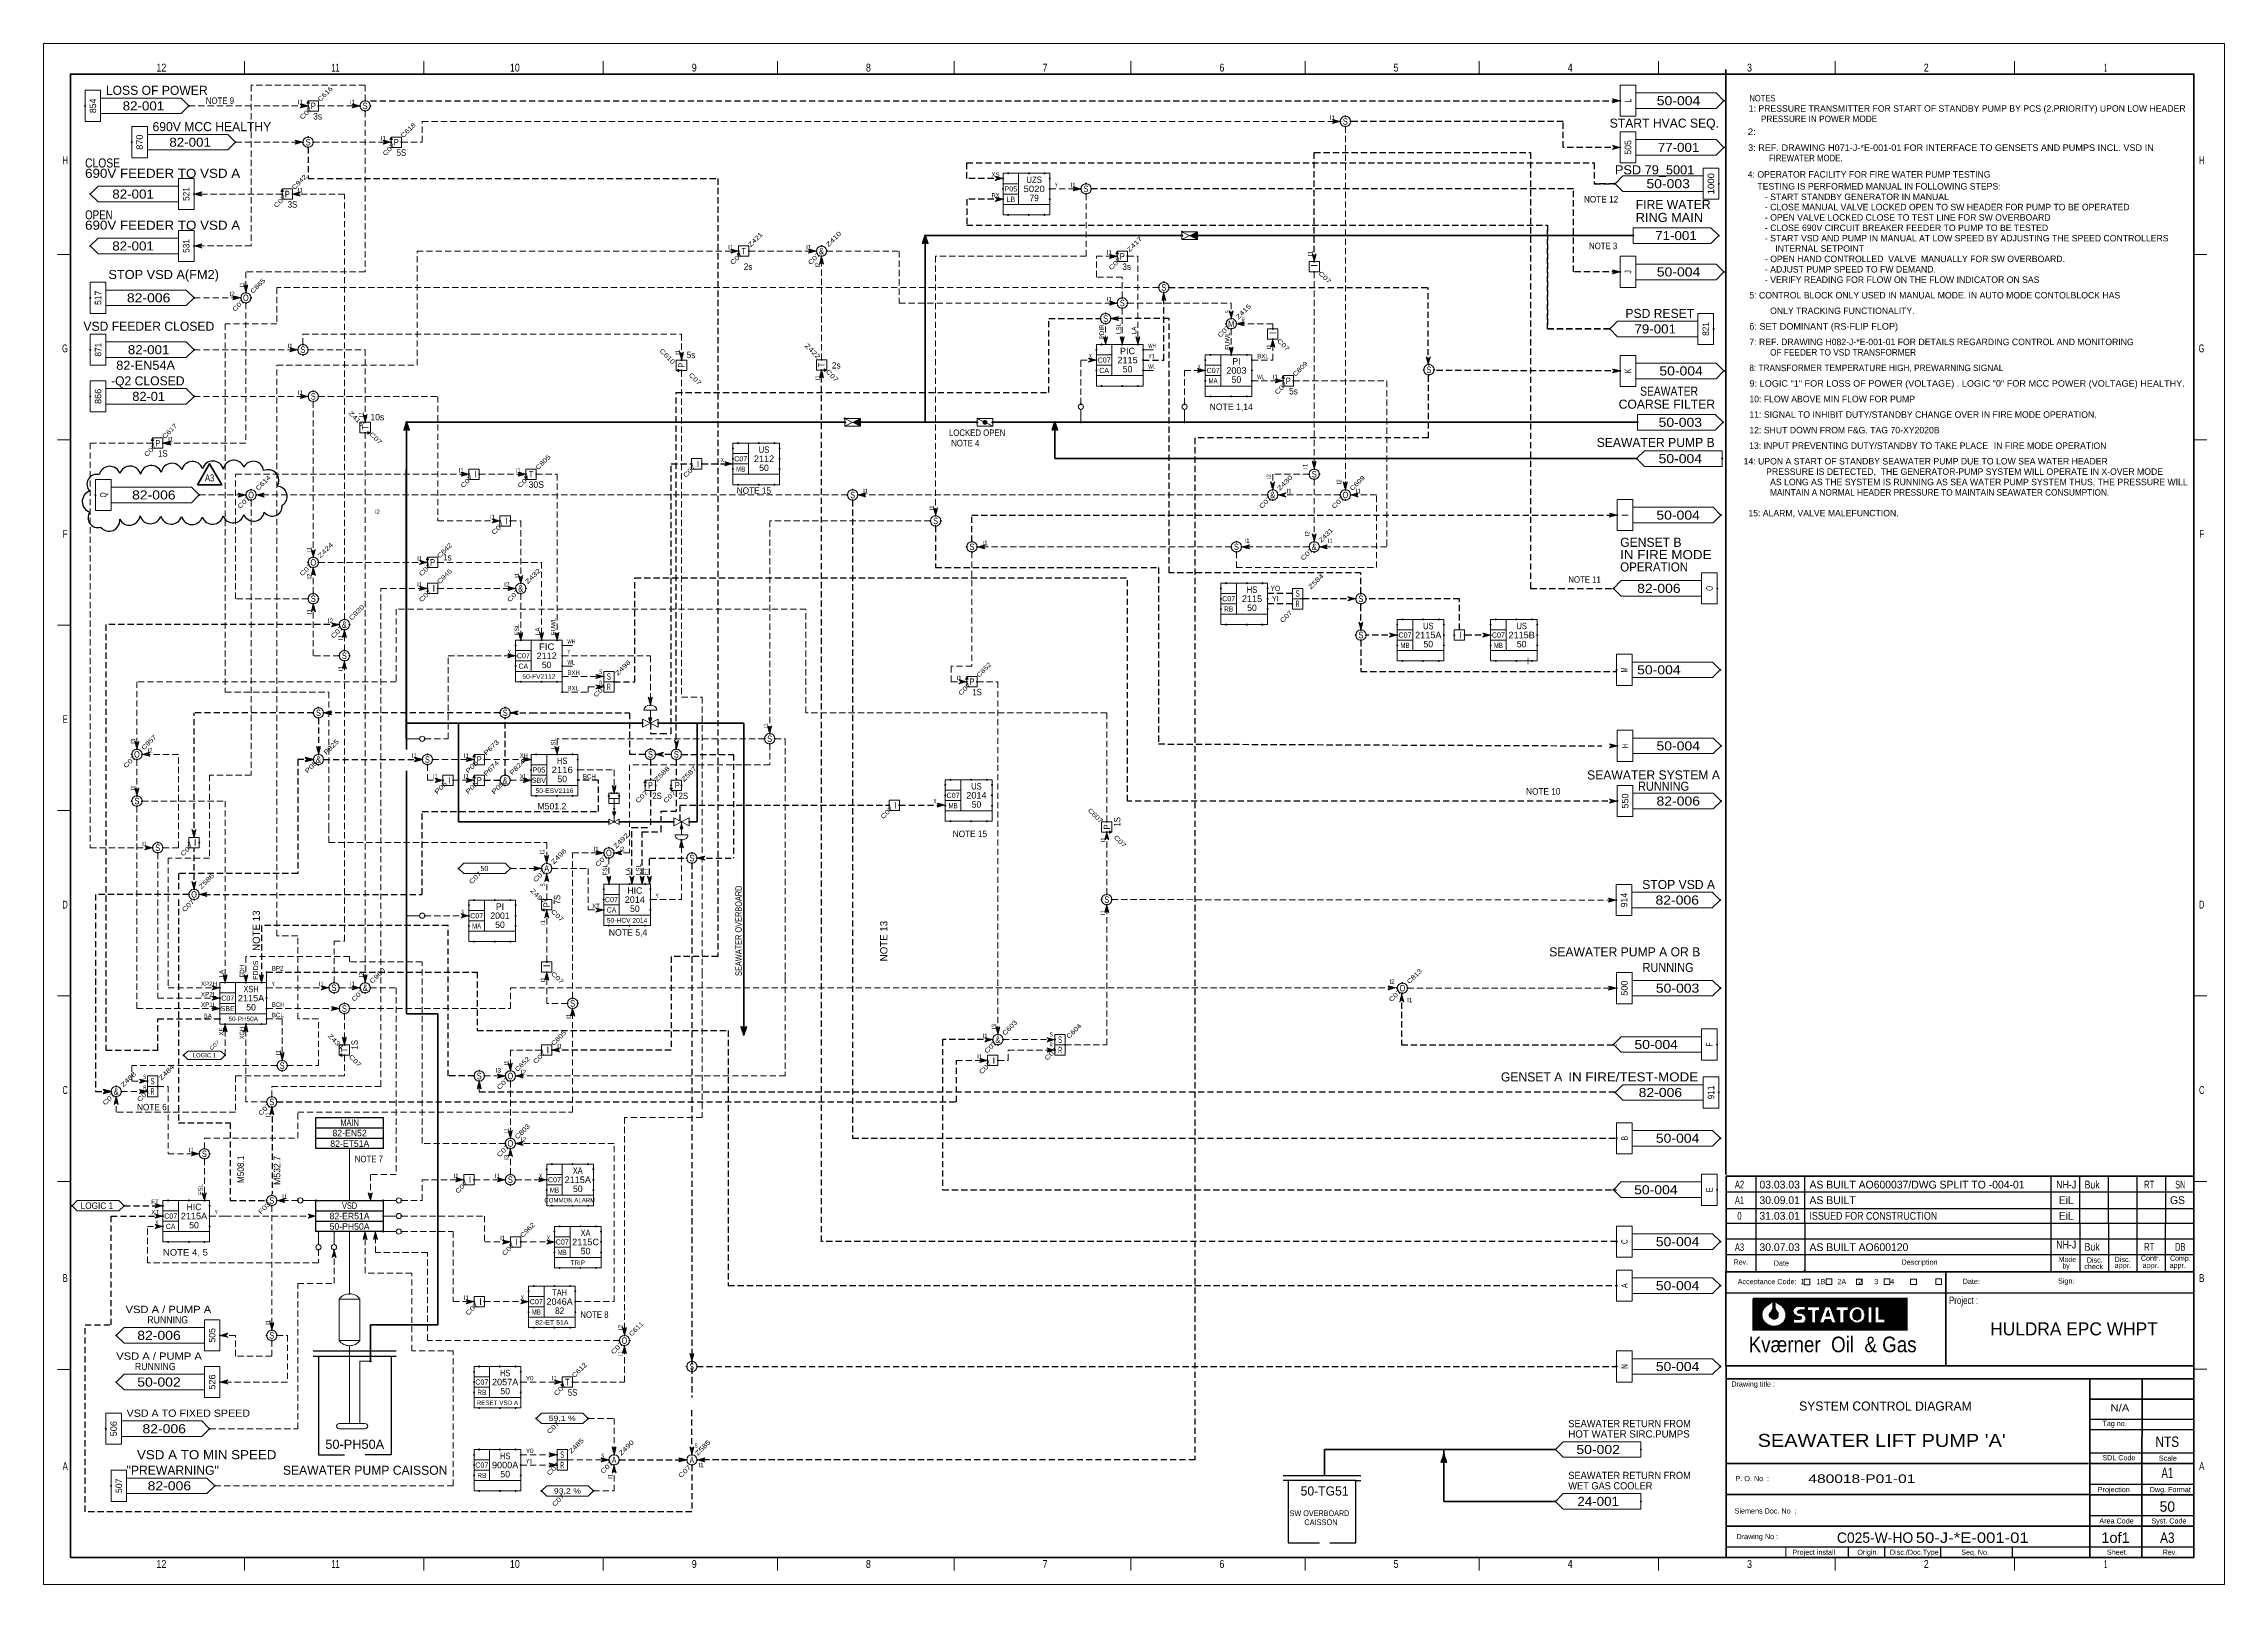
# Model space of a CAD drawing. Header units: millimetres. Extents: x 0 to 841, y 0 to 594.
import ezdxf
from ezdxf.enums import TextEntityAlignment as Align

# ---------------------------------------------------------------- set-up
doc = ezdxf.new("R2010")
doc.units = ezdxf.units.MM
doc.header["$LTSCALE"] = 0.8
doc.header["$PDMODE"] = 32
doc.header["$PDSIZE"] = 0.4
doc.linetypes.add('MEDIUM_DASHED', pattern=[4.5, 3, -1.5])
for name, color, linetype, lineweight in [('1', 7, 'Continuous', 13), ('12', 7, 'Continuous', 25), ('14', 7, 'MEDIUM_DASHED', 25), ('15', 7, 'Continuous', 13), ('18', 7, 'Continuous', 13), ('30', 7, 'Continuous', 35), ('34', 7, 'Continuous', 25), ('4', 7, 'Continuous', 35), ('40', 7, 'Continuous', 35), ('43', 7, 'Continuous', 13), ('46', 7, 'MEDIUM_DASHED', 13), ('47', 7, 'Continuous', 13), ('48', 7, 'Continuous', 13), ('49', 7, 'Continuous', 13), ('50', 7, 'Continuous', 25), ('51', 7, 'Continuous', 25), ('9', 7, 'Continuous', 13)]:
    doc.layers.add(name, color=color, linetype=linetype, lineweight=lineweight)
for name, color, linetype in [('16', 7, 'Continuous'), ('2', 7, 'Continuous'), ('45', 7, 'Continuous')]:
    doc.layers.add(name, color=color, linetype=linetype)

msp = doc.modelspace()

# ---------------------------------------------------------------- texts
at = {"layer": '1'}
for s, width, p in [('12', 0.85, (45.415, 583.2346)), ('11', 0.65, (112.5776, 583.2346)), ('10', 0.85, (181.7362, 583.2346)), ('9', 0.85, (250.9055, 583.2346)), ('8', 0.85, (318.0638, 583.2346)), ('7', 0.85, (386.2244, 583.2346)), ('6', 0.85, (454.385, 583.2346)), ('5', 0.85, (521.5433, 583.2346)), ('4', 0.85, (588.7016, 583.2346)), ('3', 0.85, (657.8646, 583.2346)), ('2', 0.85, (726.0252, 583.2346)), ('1', 0.4, (795.1799, 583.2346)), ('12', 0.85, (45.415, 6.3543)), ('11', 0.65, (112.5776, 6.3543)), ('10', 0.85, (181.7362, 6.3543)), ('9', 0.85, (250.9055, 6.3543)), ('8', 0.85, (318.0638, 6.3543)), ('7', 0.85, (386.2244, 6.3543)), ('6', 0.85, (454.385, 6.3543)), ('5', 0.85, (521.5433, 6.3543)), ('4', 0.85, (588.7016, 6.3543)), ('3', 0.85, (657.8646, 6.3543)), ('2', 0.85, (726.0252, 6.3543)), ('1', 0.4, (795.1799, 6.3543))]:
    msp.add_text(s, height=3.02, dxfattribs=dict(at, width=width)).set_placement(p, align=Align.CENTER)
for s, width, p in [('H', 0.65, (9.3291, 547.4945)), ('H', 0.65, (833.2709, 547.4945)), ('G', 0.65, (9.3291, 475.0071)), ('G', 0.65, (833.2709, 475.0071)), ('F', 0.8, (9.3291, 403.526)), ('F', 0.8, (833.2709, 403.526)), ('E', 0.75, (9.3291, 332.0449)), ('D', 0.65, (9.3291, 260.5646)), ('D', 0.65, (833.2709, 260.5646)), ('C', 0.65, (9.3291, 189.0835)), ('C', 0.65, (833.2709, 189.0835)), ('B', 0.75, (9.3291, 116.5961)), ('B', 0.75, (833.2709, 116.5961)), ('A', 0.75, (9.3291, 44.1087)), ('A', 0.75, (833.2709, 44.1087))]:
    msp.add_text(s, height=3.02, dxfattribs=dict(at, width=width)).set_placement(p, align=Align.RIGHT)
for s, height, width, p in [('Made', 2.013, 0.8, (777.0953, 124.2937)), ('Disc.', 2.013, 0.9, (787.9386, 124.0717)), ('Disc.', 2.013, 0.9, (798.6913, 124.2929)), ('Comp.', 2.013, 0.8, (820.0591, 124.7354)), ('Rev.', 2.013, 0.8, (651.7496, 123.2803)), ('Date', 2.013, 0.9, (667.2386, 122.8402)), ('Date:', 2.013, 0.9, (740.0945, 115.8173)), ('Sign:', 2.013, 0.9, (776.8646, 115.9827)), ('by', 2.013, 0.75, (778.6441, 121.7756)), ('check', 2.013, 0.95, (786.9811, 121.5543)), ('Project :', 2.867, 0.8, (734.7843, 108.074)), ('Kværner  Oil  & Gas', 6.013, 0.9, (657.5551, 89.4992)), ('N/A', 2.813, 1.15, (797.1079, 66.6598)), ('480018-P01-01', 3.313, 1.35, (680.5795, 39.085)), ('SDL Code', 2.013, 0.9, (793.9449, 47.8362)), ('Scale', 2.013, 0.95, (815.7315, 47.6323)), ('P. O. No  :', 2.013, 0.95, (652.463, 39.7906)), ('Dwg. Format', 2.013, 0.9, (812.2228, 35.5512)), ('Syst. Code', 2.013, 0.9, (812.8496, 23.4693)), ('Seq. No.', 2.013, 0.85, (739.552, 11.3882)), ('Sheet', 2.013, 0.95, (795.6843, 11.3882)), ('Rev.', 2.013, 0.8, (817.2346, 11.3882))]:
    msp.add_text(s, height=height, dxfattribs=dict(at, width=width)).set_placement(p)
for s, p in [('Contr.', (808.7598, 124.7354)), ('Acceptance Code:  1      1B      2A      2      3      4  ', (653.2976, 115.7339)), ('Description', (716.4953, 123.2244)), ('appr.', (798.6913, 121.9969)), ('appr.', (809.4898, 121.9969)), ('appr.', (819.8315, 121.9969)), ('Drawing title :', (650.8654, 76.2567)), ('Tag no.', (793.9409, 61.0378)), ('Projection', (792.1756, 35.5512)), ('Siemens Doc. No  :', (652.111, 27.315)), ('Area Code', (792.7646, 23.4693)), ('Drawing No :', (652.8472, 17.4291)), ('Project install', (674.3984, 11.3882)), ('Origin.', (699.4575, 11.3882)), ('Disc./Doc.Type', (711.9866, 11.3882))]:
    msp.add_text(s, height=2.013, dxfattribs=at).set_placement(p)
at = {"layer": '12'}
for s, height, width, p in [('NOTE 9', 2.5, 0.9, (68, 570.7496)), ('  PRESSURE IN POWER MODE', 2.5, 0.95, (683.8094, 563.7504)), ('9: LOGIC "1" FOR LOSS OF POWER (VOLTAGE) . LOGIC "0" FOR MCC POWER (VOLTAGE) HEALTHY.', 2.5, 1.05, (741.8016, 461.7504)), ('5s', 2.5, 0.95, (481.9921, 458.7496)), ('LOCKED OPEN', 2.5, 0.9, (360, 442.7496)), ('MAIN', 2.5, 0.85, (118, 176.7496)), ('VSD', 2.5, 0.75, (117.9921, 144.7496)), ('S', 2.5, 0.55, (249.9921, 82.7496)), ('50-PH50A', 3.5, 1.05, (119.9882, 52.2504)), ('A', 2.5, 0.6, (219.9921, 46.7496)), ('A', 2.5, 0.6, (249.9921, 46.7496)), ('SW OVERBOARD', 2.24, 0.9, (492.0394, 26.3134)), ('CAISSON', 2.24, 0.95, (492.5984, 22.8488))]:
    msp.add_text(s, height=height, dxfattribs=dict(at, width=width)).set_placement(p, align=Align.CENTER)
for s, width, p in [('NOTES', 0.8, (657.8094, 571.7504)), ('3s', 0.95, (104, 564.7496)), ('2: ', 1.15, (657.148, 558.774)), ('3: REF. DRAWING H071-J-*E-001-01 FOR INTERFACE TO GENSETS AND PUMPS INCL. VSD IN', 1.05, (657.337, 552.648)), ('FIREWATER MODE.', 0.9, (665.337, 548.648)), ('NOTE 12', 0.95, (594, 532.7496)), ('NOTE 3', 0.9, (596, 514.7496)), ('2s', 0.95, (270, 506.7496)), ('3s', 0.95, (416, 506.7496)), ('6: SET DOMINANT (RS-FLIP FLOP)', 1.05, (657.8094, 483.7504)), ('5s', 0.95, (248, 472.7496)), ('2s', 0.95, (304, 468.7496)), ('OF FEEDER TO VSD TRANSFORMER', 0.95, (665.8094, 473.7504)), ('8: TRANSFORMER TEMPERATURE HIGH, PREWARNING SIGNAL', 0.95, (657.8094, 467.7504)), ('NOTE 4', 0.9, (350, 438.7496)), ('MAINTAIN A NORMAL HEADER PRESSURE TO MAINTAIN SEAWATER CONSUMPTION.', 0.95, (665.8094, 419.7504)), ('1s', 0.95, (154, 394.7496)), ('NOTE 11', 0.9, (588, 386.1638)), ('NOTE 10', 0.95, (571.7134, 304.4614)), ('NOTE 7', 0.9, (120, 162.7496)), ('LOGIC 1', 0.95, (14.2756, 144.7496)), ('NOTE 4, 5', 1.1, (46, 126.7496)), ('NOTE 8', 0.9, (207, 102.7496))]:
    msp.add_text(s, height=2.5, dxfattribs=dict(at, width=width)).set_placement(p)
for s, height, p in [('1: PRESSURE TRANSMITTER FOR START OF STANDBY PUMP BY PCS (2.PRIORITY) UPON LOW HEADER', 2.5, (741.8094, 567.7504)), ('TESTING IS PERFORMED MANUAL IN FOLLOWING STEPS:', 2.5, (707.8016, 537.7504)), ('NOTE 1,14', 2.5, (458, 452.7496)), ('13: INPUT PREVENTING DUTY/STANDBY TO TAKE PLACE', 2.5, (703.8094, 437.7504)), ('IN FIRE MODE OPERATION', 2.5, (773.8094, 437.7504)), ('14: UPON A START OF STANDBY SEAWATER PUMP DUE TO LOW SEA WATER HEADER', 2.5, (725.8094, 431.7504)), ('PRESSURE IS DETECTED,  THE GENERATOR-PUMP SYSTEM WILL OPERATE IN X-OVER MODE', 2.5, (740.8094, 427.7504)), ('15: ALARM, VALVE MALEFUNCTION.', 2.5, (686.3961, 411.7504)), ('82-EN52', 2.5, (118, 172.7496)), ('82-ER51A', 2.5, (117.9921, 140.7496)), ('50-PH50A', 2.5, (117.9921, 136.7496)), ('SEAWATER PUMP CAISSON', 3.5, (124, 42.2504)), ('50-TG51', 3.5, (494, 34.2504))]:
    msp.add_text(s, height=height, dxfattribs=at).set_placement(p, align=Align.CENTER)
for s, p in [('4: OPERATOR FACILITY FOR FIRE WATER PUMP TESTING', (657.1795, 542.3488)), ('- START STANDBY GENERATOR IN MANUAL', (663.7937, 533.6874)), ('- CLOSE MANUAL VALVE LOCKED OPEN TO SW HEADER FOR PUMP TO BE OPERATED', (663.8094, 529.7504)), ('- OPEN VALVE LOCKED CLOSE TO TEST LINE FOR SW OVERBOARD', (663.8094, 525.7504)), ('- CLOSE 690V CIRCUIT BREAKER FEEDER TO PUMP TO BE TESTED', (663.8094, 521.7504)), ('- START VSD AND PUMP IN MANUAL AT LOW SPEED BY ADJUSTING THE SPEED CONTROLLERS', (663.8094, 517.7504)), ('INTERNAL SETPOINT', (667.8094, 513.7504)), ('- OPEN HAND CONTROLLED  VALVE  MANUALLY FOR SW OVERBOARD.', (663.8094, 509.7504)), ('- ADJUST PUMP SPEED TO FW DEMAND.', (663.8094, 505.7504)), ('5: CONTROL BLOCK ONLY USED IN MANUAL MODE. IN AUTO MODE CONTOLBLOCK HAS ', (657.8094, 495.7504)), ('- VERIFY READING FOR FLOW ON THE FLOW INDICATOR ON SAS', (663.8094, 501.7504)), ('ONLY TRACKING FUNCTIONALITY.', (665.8094, 489.7504)), ('7: REF. DRAWING H082-J-*E-001-01 FOR DETAILS REGARDING CONTROL AND MONITORING', (657.8094, 477.7504)), ('10: FLOW ABOVE MIN FLOW FOR PUMP', (657.8094, 455.7504)), ('10s', (126, 448.7496)), ('11: SIGNAL TO INHIBIT DUTY/STANDBY CHANGE OVER IN FIRE MODE OPERATION.', (657.8094, 449.7504)), ('12: SHUT DOWN FROM F&G. TAG 70-XY2020B', (657.8094, 443.7504)), ('AS LONG AS THE SYSTEM IS RUNNING AS SEA WATER PUMP SYSTEM THUS, THE PRESSURE WILL', (665.8094, 423.7504)), ('NOTE 5,4', (217.9528, 250.0882)), ('82-ET51A', (110.5512, 168.6709))]:
    msp.add_text(s, height=2.5, dxfattribs=at).set_placement(p)
at = {"layer": '12', "width": 0.85}
msp.add_text('SEAWATER OVERBOARD', height=2.5, rotation=90, dxfattribs=at).set_placement((269.2504, 251.9921), align=Align.CENTER)
at = {"layer": '12'}
for p in [(83.4, 252), (325.4, 248)]:
    msp.add_text('NOTE 13', height=2.8, rotation=90, dxfattribs=at).set_placement(p, align=Align.CENTER)
at = {"layer": '2'}
for s, height, width, p in [('A2', 3, 0.7, (653.9996, 152.622)), ('NH-J', 3, 0.85, (780, 152.622)), ('Buk', 3, 0.85, (790, 152.622)), ('RT', 3, 0.7, (812, 152.622)), ('SN', 3, 0.65, (824, 152.622)), ('A1', 3, 0.6, (653.9996, 146.622)), ('0', 3, 0.65, (654, 140.5811)), ('A3', 3, 0.7, (653.9902, 128.5)), ('NH-J', 3, 0.85, (780, 129.4874)), ('Buk', 3, 0.85, (790, 128.622)), ('RT', 3, 0.7, (812, 128.622)), ('DB', 3, 0.65, (824, 128.622)), ('NTS', 4, 0.85, (818.9862, 53)), ('A1', 4, 0.7, (819, 41)), ('1of1', 4, 1.05, (799, 16)), ('A3', 4, 0.85, (819, 16))]:
    msp.add_text(s, height=height, dxfattribs=dict(at, width=width)).set_placement(p, align=Align.CENTER)
for s, height, p in [('03.03.03', 3, (669.5, 152.622)), ('30.09.01', 3, (669.5, 146.622)), ('31.03.01', 3, (669.5, 140.5811)), ('EiL', 3, (780, 146.622)), ('EiL', 3, (780, 140.5811)), ('GS', 3, (822.9079, 146.622)), ('30.07.03', 3, (669.5, 128.5)), ('HULDRA EPC WHPT', 5, (782.9827, 96)), ('50', 4, (819, 28))]:
    msp.add_text(s, height=height, dxfattribs=at).set_placement(p, align=Align.CENTER)
for s, height, p in [('AS BUILT AO600037/DWG SPLIT TO -004-01', 3, (681, 152.622)), ('AS BUILT', 3, (681, 146.622)), ('AS BUILT AO600120', 3, (681, 128.5)), ('SYSTEM CONTROL DIAGRAM', 3.5, (677, 67))]:
    msp.add_text(s, height=height, dxfattribs=at).set_placement(p)
for s, height, width, p in [('ISSUED FOR CONSTRUCTION', 3, 0.85, (681, 140.5811)), ("SEAWATER LIFT PUMP 'A'", 5, 1.15, (661, 53)), ('50-J-*E-001-01', 4, 1.2, (722, 16))]:
    msp.add_text(s, height=height, dxfattribs=dict(at, width=width)).set_placement(p)
msp.add_text('C025-W-HO', height=4, dxfattribs=at).set_placement((721, 16), align=Align.RIGHT)
at = {"layer": '43'}
for s, height, p in [('FIRE WATER', 3.5, (614, 530.2504)), ('COARSE FILTER', 3.5, (607.4031, 453.2504)), ('HOT WATER SIRC.PUMPS', 2.8, (588, 56.6))]:
    msp.add_text(s, height=height, dxfattribs=at).set_placement(p)
for s, height, width, p in [('RING MAIN', 3.5, 1.05, (614, 525.2504)), ('SEAWATER', 3.5, 0.85, (615.6795, 458.2504)), ('SEAWATER RETURN FROM', 2.8, 0.95, (588, 60.6)), ('SEAWATER RETURN FROM', 2.8, 0.95, (588, 40.6)), ('WET GAS COOLER', 2.8, 0.95, (588, 36.6))]:
    msp.add_text(s, height=height, dxfattribs=dict(at, width=width)).set_placement(p)
for s, width, p in [('71-001', 1.1, (629.5, 518.2504)), ('50-003', 1.15, (631.1795, 446.2504)), ('50-004', 1.15, (631.1795, 432.2504)), ('50-002', 1.15, (599.5, 50.2504)), ('24-001', 1.1, (599.5, 30.2504))]:
    msp.add_text(s, height=3.5, dxfattribs=dict(at, width=width)).set_placement(p, align=Align.CENTER)
msp.add_text('SEAWATER PUMP B', height=3.5, dxfattribs=at).set_placement((621.6795, 438.5), align=Align.CENTER)
at = {"layer": '45'}
for s, p in [('I1', (98.0157, 570.626)), ('I1', (118.0157, 570.626)), ('I1', (496.0157, 564.626)), ('I1', (130.0157, 556.626)), ('I1', (98, 536.6252)), ('I1', (396.0157, 538.626)), ('I1', (264.0157, 514.626)), ('I1', (294.0157, 514.626)), ('I1', (410.0157, 512.626)), ('I2', (71.6378, 496.626)), ('I1', (410.0157, 494.626)), ('I1', (94.0157, 476.626)), ('I1', (474.0157, 464.626)), ('I1', (98.0157, 458.626)), ('I1', (48, 440.6252)), ('I1', (160.0157, 428.626)), ('I1', (182.0157, 428.626)), ('I1', (316, 420.6252)), ('I1', (479.2772, 420.6252)), ('I1', (506, 420.6252)), ('I2', (127.6378, 412.626)), ('I1', (172.0157, 410.626)), ('I1', (144.0157, 394.626)), ('I1', (362, 400.6252)), ('I1', (463.0425, 401.5031)), ('I1', (495.2772, 401.4236)), ('I1', (144.0157, 384.626)), ('I2', (177.6378, 384.626)), ('I2', (109.6378, 370.626)), ('I1', (352.0157, 348.626)), ('I2', (40, 320.6252)), ('I1', (142.0157, 318.626)), ('I1', (162.0157, 318.626)), ('I1', (150.0157, 310.626)), ('I1', (162.0157, 310.626)), ('I1', (38.0157, 284.626)), ('I1', (212.0157, 282.626)), ('I2', (222, 282.6252)), ('I1', (106.0157, 230.626)), ('I1', (118.0157, 230.626)), ('I2', (518.9709, 231.5055)), ('I1', (525.8031, 224.4079)), ('I1', (362.0157, 210.626)), ('I1', (198, 206.6252)), ('I1', (360.0157, 202.626)), ('I3', (174.3567, 197.3063)), ('I2', (184, 196.6252)), ('I1', (56.0157, 166.626)), ('I2', (184, 170.6252)), ('I1', (158.0157, 156.626)), ('I1', (174.0157, 156.626)), ('I1', (92, 148.6252)), ('I1', (176.0157, 132.626)), ('I1', (162.0157, 109.626)), ('I1', (196.0157, 78.626)), ('I1', (252.5, 45.1252))]:
    msp.add_text(s, height=1.75, dxfattribs=at).set_placement(p)
for s, width, p in [('XS', 0.8, (365.5669, 542.626)), ('Y', 0.6, (390, 538.6252)), ('RX', 0.75, (365.5787, 534.626)), ('R', 0.55, (462, 486.6252)), ('X', 0.6, (403.0669, 472.626)), ('WH', 0.6, (426, 476.6252)), ('Y1', 0.7, (426, 472.6252)), ('BXL', 0.85, (468, 472.6252)), ('WL', 0.65, (426, 468.6252)), ('X', 0.6, (445.0669, 468.626)), ('WL', 0.65, (468, 464.6252)), ('X', 0.6, (261.1992, 432.6724)), ('WH', 0.6, (202, 362.6252)), ('X', 0.6, (179.0669, 358.626)), ('WL', 0.65, (202, 354.6252)), ('Y', 0.6, (202, 358.6252)), ('BXH', 0.8, (202, 350.6252)), ('BXL', 0.85, (202, 344.6252)), ('S', 0.6, (214.252, 350.9362)), ('R', 0.55, (214.3307, 346.6055)), ('XH', 0.75, (183.6378, 318.626)), ('XL', 0.8, (183.6378, 310.626)), ('BCH', 0.8, (208, 310.6252)), ('X', 0.6, (343.1551, 301.0559)), ('XT', 0.85, (211.5079, 260.626)), ('Y', 0.6, (236, 264.6252)), ('X', 0.6, (161.0669, 258.4228)), ('BP2', 0.85, (88, 236.6252)), ('XP2H', 0.85, (60.6614, 230.626)), ('XP2L', 0.95, (60.6614, 226.626)), ('Y', 0.6, (88, 230.6252)), ('XP1L', 0.95, (60.6614, 222.626)), ('BA', 0.8, (61.7323, 218.2748)), ('BCH', 0.8, (88, 222.6252)), ('BCL', 0.85, (88, 218.6252)), ('S', 0.6, (388, 211.1252)), ('R', 0.55, (388, 207.1252)), ('S', 0.6, (38.4252, 194.7945)), ('R', 0.55, (38.4252, 190.7)), ('X', 0.6, (191.0669, 156.626)), ('XT', 0.85, (41.5079, 142.626)), ('FT', 0.9, (41.5079, 146.626)), ('Y', 0.6, (66, 142.6252)), ('X', 0.6, (43.0669, 138.626)), ('X', 0.6, (194.0669, 132.626)), ('X', 0.6, (184.0669, 109.626)), ('Y0', 0.85, (186, 78.6252)), ('Y0', 0.85, (186, 50.6252)), ('S', 0.6, (251.0551, 52.626)), ('Y1', 0.7, (186, 46.6252)), ('S', 0.6, (215.0551, 48.626))]:
    msp.add_text(s, height=1.75, dxfattribs=dict(at, width=width)).set_placement(p)
for s, p in [('I1', (489.3748, 512)), ('I2', (299.374, 507.6378)), ('I1', (77.3748, 500)), ('PDIR', (408.9394, 480)), ('I1', (245.3748, 474)), ('I1', (473.374, 476.0157)), ('I1', (299.374, 464.137)), ('I1', (123.3748, 450)), ('I1', (487.3748, 430)), ('I2', (473.3748, 426)), ('I2', (500.4173, 424)), ('I1', (343.3748, 414)), ('I2', (488.178, 404)), ('I1', (103.3748, 398)), ('I2', (103.374, 387.6378)), ('I1', (183.3748, 388)), ('I1', (103.374, 374.0157)), ('I1', (115.374, 364.0157)), ('I1', (115.374, 352.0157)), ('I1', (279.3748, 330)), ('I3', (35.3748, 324)), ('I1', (35.3748, 306)), ('I1', (409.374, 286.0157)), ('I1', (193.0921, 281.415)), ('I1', (193.374, 254.0638)), ('I1', (409.374, 258.0157)), ('I2', (123.3748, 234)), ('I1', (193.374, 232.0157)), ('I1', (203.374, 218.0157)), ('I3', (367.3748, 214)), ('I1', (91.3748, 204)), ('I1', (179.3748, 200)), ('I1', (87.374, 180.0157)), ('I1', (179.3748, 174)), ('I3', (179.374, 163.6378)), ('I1', (87.3748, 100)), ('I2', (223.3748, 98)), ('I1', (223.374, 88.0157)), ('I1', (219.3748, 40.626))]:
    msp.add_text(s, height=1.75, rotation=90, dxfattribs=at).set_placement(p)
for s, width, p in [('S', 0.6, (457.3748, 490)), ('LSL', 0.9, (415.3748, 482)), ('LA', 0.85, (421.3748, 482)), ('FUWL', 0.8, (457.3748, 476)), ('FUWL', 0.8, (197.3748, 366)), ('FSL', 0.9, (183.3748, 366)), ('LA', 0.85, (191.3748, 366)), ('LSL', 0.9, (197.3748, 322)), ('S', 0.6, (193.374, 269.1031)), ('FSL', 0.9, (217.3748, 273.3031)), ('LA', 0.85, (226.2646, 273.4165)), ('LSL', 0.9, (230.185, 273.4165)), ('FT', 0.9, (233.0394, 273.4165)), ('LA', 0.85, (69.3748, 234)), ('FDH', 0.8, (77.3748, 234)), ('XE', 0.8, (69.374, 211.5787)), ('XGH', 0.75, (77.374, 210.1496)), ('FSL', 0.9, (61.3748, 150))]:
    msp.add_text(s, height=1.75, rotation=90, dxfattribs=dict(at, width=width)).set_placement(p)
at = {"layer": '46', "width": 0.95}
for p in [(273.9142, 420.4465), (357.2205, 288.0882)]:
    msp.add_text('NOTE 15', height=2.5, dxfattribs=at).set_placement(p, align=Align.CENTER)
at = {"layer": '46'}
msp.add_text('M501.2', height=2.5, dxfattribs=at).set_placement((196, 298.7496), align=Align.CENTER)
for s, height, p in [('FDDS', 2, (82.7323, 232.9921)), ('M532.7', 2.5, (91.2504, 154))]:
    msp.add_text(s, height=height, rotation=90, dxfattribs=at).set_placement(p)
at = {"layer": '46', "width": 0.95}
msp.add_text('NOTE 6', height=2.5, dxfattribs=at).set_placement((36, 182.7496))
msp.add_text('M508.1', height=2.5, rotation=90, dxfattribs=at).set_placement((77.2504, 160), align=Align.CENTER)
at = {"layer": '48'}
for s, width, p in [('S', 0.55, (483.5921, 380.7496)), ('R', 0.5, (483.6, 376.7496)), ('S', 0.55, (217.9921, 348.7496)), ('R', 0.5, (218, 344.7496)), ('S', 0.55, (391.9921, 208.7496)), ('R', 0.5, (392, 204.7496)), ('S', 0.55, (41.9921, 192.7496)), ('R', 0.5, (42, 188.7496)), ('S', 0.55, (199.9921, 48.7496)), ('R', 0.5, (200, 44.7496))]:
    msp.add_text(s, height=2.5, dxfattribs=dict(at, width=width)).set_placement(p, align=Align.CENTER)
at = {"layer": '49'}
for s, p in [('854', (20.2504, 569.9988)), ('505', (612.2465, 553.9996)), ('517', (22.2504, 496)), ('I', (611.089, 412.2323)), ('914', (610.7402, 263.8205)), ('505', (66.2504, 95.9996)), ('507', (30.2504, 37.9988))]:
    msp.add_text(s, height=2.5, rotation=90, dxfattribs=at).set_placement(p, align=Align.CENTER)
for s, p in [('LOSS OF POWER', (24, 574.2504)), ('690V MCC HEALTHY', (42, 560.2504)), ('START HVAC SEQ.', (603.9606, 561.5953)), ('PSD RESET', (610, 488.2504)), ('VSD FEEDER CLOSED', (15.3543, 483.2898)), ('-Q2 CLOSED', (26, 462.2504)), ('GENSET B', (608, 400)), ('SEAWATER SYSTEM A', (595.2299, 310.3071)), ('STOP VSD A', (616.4898, 268.0709)), ('SEAWATER PUMP A OR B', (580.6252, 242.1031)), ('GENSET A', (562, 193.8882)), ('"PREWARNING"', (32, 42.2504))]:
    msp.add_text(s, height=3.5, dxfattribs=at).set_placement(p)
for s, width, p in [('L', 0.7, (612.2465, 571.9992)), ('870', 1.05, (38.2504, 555.9988)), ('521', 0.95, (56.2504, 535.9988)), ('1000', 1.1, (644.2465, 539.9996)), ('531', 0.95, (56.2504, 515.9996)), ('J', 0.65, (612.2465, 505.9992)), ('821', 0.95, (642.2504, 483.9996)), ('871', 0.95, (22.2504, 476)), ('K', 0.6, (612.2402, 467.8209)), ('866', 1.05, (22.2504, 458)), ('Q', 0.6, (24.2504, 419.9996)), ('O', 0.6, (643.6646, 383.9988)), ('M', 0.55, (610.8354, 352.5764)), ('H', 0.55, (611.137, 323.2598)), ('550', 1.05, (611.137, 301.9992)), ('500', 1.05, (610.8756, 229.852)), ('F', 0.65, (643.6244, 208.126)), ('911', 0.95, (644.2504, 189.6374)), ('B', 0.65, (610.8756, 171.9988)), ('E', 0.65, (643.6244, 152.126)), ('C', 0.6, (610.8756, 132.1256)), ('A', 0.65, (610.8756, 115.15)), ('N', 0.6, (610.8756, 83.9988)), ('526', 1.05, (66.2504, 78.0004)), ('506', 1.05, (28.2504, 60))]:
    msp.add_text(s, height=2.5, rotation=90, dxfattribs=dict(at, width=width)).set_placement(p, align=Align.CENTER)
for s, width, p in [('50-004', 1.15, (630.4961, 570.2504)), ('82-001', 1.1, (38.5, 568.2504)), ('82-001', 1.1, (56.5, 554.2504)), ('77-001', 1.1, (630.4961, 552.2504)), ('50-003', 1.15, (626.4961, 538.2504)), ('82-001', 1.1, (34.5, 534.2504)), ('82-001', 1.1, (34.5, 514.2504)), ('50-004', 1.15, (630.4961, 504.2504)), ('82-006', 1.15, (40.5, 494.2504)), ('79-001', 1.1, (621.5, 482.2504)), ('82-001', 1.1, (40.5, 474.2504)), ('50-004', 1.15, (631.4898, 466.0709)), ('82-01', 1.05, (40.5, 456.2504)), ('82-006', 1.15, (42.5, 418.2504)), ('50-004', 1.15, (630.3386, 410.4835)), ('82-006', 1.15, (622.9142, 382.2504)), ('50-004', 1.15, (622.9142, 350.8362)), ('50-004', 1.15, (630.3866, 321.511)), ('82-006', 1.15, (630.3866, 300.2504)), ('82-006', 1.15, (629.9898, 262.0709)), ('50-003', 1.15, (630.1252, 228.1031)), ('50-004', 1.15, (621.8748, 206.3772)), ('82-006', 1.15, (623.5, 187.8882)), ('50-004', 1.15, (630.1252, 170.2504)), ('50-004', 1.15, (621.7551, 150.3772)), ('50-004', 1.15, (630.1252, 130.3772)), ('50-004', 1.15, (630.1252, 113.4102)), ('82-006', 1.15, (44.5, 94.2504)), ('50-004', 1.15, (630.1252, 82.2504)), ('50-002', 1.15, (44.5, 76.2504)), ('82-006', 1.15, (46.5, 58.2504)), ('82-006', 1.15, (48.5, 36.2504))]:
    msp.add_text(s, height=3.5, dxfattribs=dict(at, width=width)).set_placement(p, align=Align.CENTER)
for s, height, width, p in [('CLOSE', 3.5, 0.85, (16, 546.2504)), ('PSD 79_5001', 3.5, 1.05, (605.9606, 543.5953)), ('690V FEEDER TO VSD A', 3.5, 1.1, (16, 542.2504)), ('OPEN', 3.5, 0.8, (16, 526.2504)), ('690V FEEDER TO VSD A', 3.5, 1.1, (16, 522.2504)), ('STOP VSD A(FM2)', 3.5, 1.05, (25, 503.2504)), ('82-EN54A', 3.5, 1.05, (28, 468.2504)), ('IN FIRE MODE', 3.5, 1.1, (608, 395.2496)), ('OPERATION', 3.5, 0.95, (608, 390.4992)), ('RUNNING', 3.5, 0.9, (614.8866, 305.9622)), ('RUNNING', 3.5, 0.9, (616.6252, 236.1031)), ('IN FIRE/TEST-MODE', 3.5, 1.1, (588, 193.8882)), ('VSD A / PUMP A', 2.8, 1.15, (31.6, 104.6)), ('RUNNING', 2.8, 0.9, (40, 100.6)), ('VSD A / PUMP A', 2.8, 1.15, (28, 86.6)), ('RUNNING', 2.8, 0.9, (35.2, 82.6)), ('VSD A TO FIXED SPEED', 2.8, 1.1, (32, 64.6)), ('VSD A TO MIN SPEED', 3.5, 1.1, (36, 48.2504))]:
    msp.add_text(s, height=height, dxfattribs=dict(at, width=width)).set_placement(p)
at = {"layer": '50'}
for s, rotation, width, p in [('C616', 45, 1.25, (106.7402, 571.5024)), ('C618', 45, 1.25, (138.7402, 557.5024)), ('C942', 45, 1.25, (96.7402, 537.5024)), ('Z410', 45, 1.35, (302.7402, 515.5024)), ('Z421', 45, 1.25, (272.7402, 515.5024)), ('Z417', 45, 1.35, (418.7402, 513.5024)), ('C865', 45, 1.25, (80.7402, 497.5024)), ('Z415', 45, 1.35, (460.7402, 487.5024)), ('C610', 315, 1.3, (237.3811, 475.3811)), ('Z422', 315, 1.35, (293.3811, 477.3811)), ('C809', 45, 1.25, (482.7402, 465.5024)), ('C617', 45, 1.25, (46.7402, 441.5024)), ('Z416', 315, 1.35, (117.4346, 451.3276)), ('C805', 45, 1.25, (190.7402, 429.5024)), ('Z430', 45, 1.35, (476.7402, 421.5024)), ('C609', 45, 1.25, (504.7402, 421.5024)), ('Z431', 45, 1.25, (492.7402, 401.5024)), ('Z424', 45, 1.35, (106.7402, 395.5024)), ('C642', 45, 1.25, (152.7402, 395.5024)), ('C945', 45, 1.25, (152.7402, 385.5024)), ('Z432', 45, 1.35, (186.7402, 385.5024)), ('Z584', 45, 1.35, (488.7402, 383.5024)), ('C920', 45, 1.3, (118.7402, 371.5024)), ('Z498', 45, 1.35, (221.4472, 350.2094)), ('C852', 45, 1.25, (360.7402, 349.5024)), ('C957', 45, 1.25, (38.7402, 321.5024)), ('P673', 45, 1.3, (170.7402, 319.5024)), ('P674', 45, 1.3, (170.7402, 311.5024)), ('Z492', 45, 1.35, (220.7402, 283.5024)), ('Z496', 45, 1.35, (196.7402, 277.5024)), ('Z497', 315, 1.35, (187.485, 267.2772)), ('C960', 45, 1.3, (126.7402, 231.5024)), ('C813', 45, 1.25, (526.7402, 231.3551)), ('Z434', 315, 1.35, (109.485, 211.2772)), ('C605', 45, 1.25, (196.7402, 207.5024)), ('C603', 45, 1.25, (370.7402, 211.5024)), ('C604', 45, 1.25, (395.4472, 210.2094)), ('C652', 45, 1.25, (182.7402, 197.5024)), ('Z488', 45, 1.35, (30.7402, 191.5024)), ('Z484', 45, 1.35, (45.4472, 194.2094)), ('C803', 45, 1.25, (182.7402, 171.5024)), ('C962', 45, 1.25, (184.7402, 133.5024)), ('C611', 45, 1.2, (226.7402, 95.5024)), ('C612', 45, 1.25, (204.7402, 79.5024)), ('Z485', 45, 1.35, (203.4472, 50.2094)), ('Z490', 45, 1.35, (222.7402, 49.5024)), ('Z585', 45, 1.35, (252.2685, 49.5024))]:
    msp.add_text(s, height=1.75, rotation=rotation, dxfattribs=dict(at, width=width)).set_placement(p)
for s, height, rotation, width, p in [('C07', 1.75, 45, 1.3, (103.7345, 568.4975)), ('C07', 1.75, 45, 1.3, (135.7345, 554.4975)), ('C07', 1.75, 45, 1.3, (93.7345, 534.4975)), ('C07', 1.75, 45, 1.3, (269.7345, 512.4975)), ('C07', 1.75, 45, 1.3, (299.7345, 512.4975)), ('C07', 1.75, 45, 1.3, (415.7345, 510.4975)), ('C07', 1.75, 315, 1.3, (495.4613, 501.3001)), ('C07', 1.75, 45, 1.3, (77.7345, 494.4975)), ('C07', 1.75, 45, 1.3, (457.7345, 484.4975)), ('C07', 1.75, 315, 1.3, (479.4613, 475.3001)), ('C07', 1.75, 315, 1.3, (252.6187, 462.1442)), ('C07', 1.75, 315, 1.3, (305.4613, 463.4214)), ('C07', 1.75, 45, 1.3, (479.7345, 462.4975)), ('C07', 1.75, 45, 1.3, (43.7345, 438.4975)), ('C07', 1.75, 315, 1.3, (129.4613, 439.3001)), ('C07', 1.75, 45, 1.3, (251.6054, 430.4975)), ('C614', 1.75, 45, 1.25, (87.7345, 426.4975)), ('C07', 1.75, 45, 1.3, (165.7345, 426.4975)), ('C07', 1.75, 45, 1.3, (187.7345, 426.4975)), ('C07', 1.75, 45, 1.3, (79.7345, 418.4975)), ('C07', 1.75, 45, 1.3, (473.7345, 418.4975)), ('C07', 1.75, 45, 1.3, (501.7345, 418.4975)), ('C07', 1.75, 45, 1.3, (177.7345, 408.4975)), ('C07', 1.75, 45, 1.3, (489.7345, 398.4975)), ('C07', 1.75, 45, 1.3, (103.7345, 392.4975)), ('C07', 1.75, 45, 1.3, (149.7345, 392.4975)), ('C07', 1.75, 45, 1.3, (149.7345, 382.4975)), ('C07', 1.75, 45, 1.3, (183.7345, 382.4975)), ('C07', 1.75, 45, 1.3, (481.7345, 374.4975)), ('C07', 1.75, 45, 1.3, (115.7345, 368.4975)), ('C07', 1.75, 45, 1.3, (217.0274, 345.7904)), ('C07', 1.75, 45, 1.3, (357.7345, 346.4975)), ('C07', 1.75, 45, 1.3, (35.7345, 318.4975)), ('P825', 1.75, 45, 1.3, (114.0298, 324.7227)), ('P05', 1.75, 45, 1.35, (105.7345, 316.4975)), ('P05', 1.75, 45, 1.35, (167.7345, 316.4975)), ('P824', 1.75, 45, 1.3, (185.7463, 316.903)), ('Z588', 1.75, 45, 1.35, (241.6353, 314.3621)), ('Z587', 1.75, 45, 1.35, (251.992, 314.3621)), ('P05', 1.75, 45, 1.35, (155.7345, 308.4975)), ('P05', 1.75, 45, 1.35, (167.7345, 308.4975)), ('P05', 1.75, 45, 1.35, (177.7345, 308.4975)), ('C07', 1.75, 45, 1.3, (233.2321, 304.9786)), ('C07', 1.75, 45, 1.3, (243.9802, 304.9786)), ('C07', 1.75, 45, 1.3, (327.7684, 298.8597)), ('C607', 1.75, 315, 1.25, (407.4613, 293.3001)), ('C07', 1.75, 315, 1.3, (416.4849, 283.886)), ('C07', 1.75, 45, 1.3, (57.7345, 284.4975)), ('C07', 1.75, 45, 1.3, (217.7345, 280.4975)), ('Z586', 1.75, 45, 1.35, (65.9376, 272.9896)), ('C07', 1.75, 45, 1.3, (169.0274, 273.7904)), ('C07', 1.75, 45, 1.3, (193.7345, 274.4975)), ('C07', 1.75, 45, 1.3, (58.3164, 263.0195)), ('C07', 1.75, 315, 1.3, (199.4613, 255.3001)), ('C07', 1.75, 315, 1.3, (199.4613, 231.3001)), ('C07', 1.75, 45, 1.3, (123.7345, 228.4975)), ('C07', 1.75, 45, 1.3, (523.7345, 228.3502)), ('C07', 1.4, 45, 1.3, (67.9244, 208.9339)), ('C07', 1.75, 315, 1.3, (121.4613, 199.3001)), ('C07', 1.75, 45, 1.3, (193.7345, 204.4975)), ('C07', 1.75, 45, 1.3, (367.7345, 208.4975)), ('C07', 1.75, 45, 1.3, (391.0274, 205.7904)), ('C07', 1.75, 45, 1.3, (179.7345, 194.4975)), ('C07', 1.75, 45, 1.3, (365.7345, 200.4975)), ('C07', 1.75, 45, 1.3, (27.7345, 188.4975)), ('C07', 1.75, 45, 1.3, (41.0274, 189.7904)), ('C07', 1.75, 45, 1.3, (87.7345, 184.4975)), ('C07', 1.75, 45, 1.3, (179.7345, 168.4975)), ('C07', 1.75, 45, 1.3, (163.7345, 154.4975)), ('F03', 1.75, 45, 1.4, (87.7345, 146.4975)), ('C07', 1.75, 45, 1.3, (181.7345, 130.4975)), ('C07', 1.75, 45, 1.3, (167.7345, 107.4975)), ('C07', 1.75, 45, 1.3, (223.7345, 92.4975)), ('C07', 1.75, 45, 1.3, (201.7345, 76.4975)), ('C07', 1.75, 45, 1.3, (199.0274, 61.7904)), ('C07', 1.75, 45, 1.3, (199.0274, 45.7904)), ('C07', 1.75, 45, 1.3, (219.7345, 46.4975)), ('C07', 1.75, 45, 1.3, (249.7951, 44.8715)), ('C07', 1.75, 45, 1.3, (201.0274, 33.7904))]:
    msp.add_text(s, height=height, rotation=rotation, dxfattribs=dict(at, width=width)).set_placement(p, align=Align.RIGHT)
for s, height, width, p in [('P', 2.5, 0.75, (104, 568.7496)), ('S', 2.5, 0.75, (124, 568.7496)), ('S', 2.5, 0.75, (502, 562.7496)), ('S', 2.5, 0.75, (102, 554.7496)), ('P', 2.5, 0.75, (136, 554.7496)), ('5S', 2.5, 0.9, (137.9909, 550.7496)), ('P05', 2, 0.95, (373, 537)), ('5020', 2.5, 1.1, (382.0004, 536.7496)), ('UZS', 2.5, 0.9, (381.9913, 540.2496)), ('S', 2.5, 0.75, (402, 536.7496)), ('P', 2.5, 0.75, (94, 534.7496)), ('3S', 2.5, 0.9, (95.9909, 530.7496)), ('LB', 2, 0.85, (373, 533)), ('79', 2.5, 0.95, (381.9996, 533.2496)), ('T', 2.5, 0.85, (270, 512.7496)), ('&', 2.5, 0.75, (299.9988, 512.7496)), ('P', 2.5, 0.75, (416, 510.7496)), ('O', 2.5, 0.75, (78, 494.7496)), ('S', 2.5, 0.75, (432, 498.7496)), ('S', 2.5, 0.75, (409.5646, 486.7496)), ('S', 2.5, 0.75, (416, 492.7496)), ('M', 2.5, 0.7, (458, 484.7496)), ('S', 2.5, 0.75, (100, 474.7496)), ('C07', 2, 0.9, (409, 471)), ('2115', 2.5, 1.05, (418, 470.7496)), ('PIC', 2.5, 1.05, (418.0004, 474.2496)), ('CA', 2, 0.8, (408.9929, 467)), ('C07', 2, 0.9, (451, 467)), ('MA', 2, 0.7, (450.9929, 463)), ('2003', 2.5, 1.05, (460, 466.7496)), ('P', 2.5, 0.75, (480, 462.7496)), ('S', 2.5, 0.75, (534.2528, 467.0189)), ('S', 2.5, 0.75, (104, 456.7496)), ('P', 2.5, 0.75, (44, 438.7496)), ('US', 2.5, 0.8, (277.8098, 436.2102)), ('1S', 2.5, 0.9, (45.9909, 434.7496)), ('T', 2.5, 0.85, (188, 426.7496)), ('C07', 2, 0.9, (268.8189, 432.9606)), ('MB', 2, 0.7, (268.8189, 428.9606)), ('2112', 2.5, 1.05, (277.8189, 432.7102)), ('S', 2.5, 0.75, (490, 426.7496)), ('A3', 2.73, 0.8, (64.0165, 425.2299)), ('O', 2.5, 0.75, (80, 418.7496)), ('S', 2.5, 0.75, (312, 418.7496)), ('&', 2.5, 0.75, (473.9988, 418.7496)), ('O', 2.5, 0.75, (502, 418.7496)), ('S', 2.5, 0.75, (344, 408.7496)), ('O', 2.5, 0.75, (104, 392.7496)), ('S', 2.5, 0.75, (358, 398.7496)), ('S', 2.5, 0.75, (460, 398.7496)), ('&', 2.5, 0.75, (489.9988, 398.7496)), ('P', 2.5, 0.75, (150, 392.7496)), ('S', 2.5, 0.75, (104, 378.7496)), ('&', 2.5, 0.75, (183.9996, 382.7496)), ('C07', 2, 0.9, (457, 379)), ('2115', 2.5, 1.05, (466, 378.7496)), ('HS', 2.5, 0.8, (465.9909, 382.2496)), ('YO', 2, 0.75, (474.9996, 383)), ('S', 2.5, 0.75, (508, 378.7496)), ('&', 2.5, 0.75, (115.9988, 368.7496)), ('RB', 2, 0.75, (457, 375)), ('US', 2.5, 0.8, (533.9909, 368.2496)), ('US', 2.5, 0.8, (569.9909, 368.2496)), ('FIC', 2.5, 1.1, (194.0004, 360.2496)), ('S', 2.5, 0.75, (508, 364.7496)), ('C07', 2, 0.9, (525, 365)), ('MB', 2, 0.7, (525, 361)), ('2115A', 2.5, 1.05, (533.9913, 364.7496)), ('C07', 2, 0.9, (561, 365)), ('MB', 2, 0.7, (561, 361)), ('2115B', 2.5, 1.05, (570, 364.7496)), ('S', 2.5, 0.75, (116, 356.7496)), ('C07', 2, 0.9, (185, 357)), ('CA', 2, 0.8, (184.9929, 353)), ('2112', 2.5, 1.05, (194, 356.7496)), ('50-FV2112', 1.75, 1.1, (191, 349.1252)), ('P', 2.5, 0.75, (358, 346.7496)), ('1S', 2.5, 0.9, (359.9909, 342.7496)), ('S', 2.5, 0.75, (106, 334.7496)), ('S', 2.5, 0.75, (178, 334.7496)), ('O', 2.5, 0.75, (36, 318.7496)), ('S', 2.5, 0.75, (234, 318.7496)), ('S', 2.5, 0.75, (244, 318.7496)), ('S', 2.5, 0.75, (280, 324.7496)), ('&', 2.5, 0.75, (106.0004, 316.7496)), ('S', 2.5, 0.75, (148, 316.7496)), ('P', 2.5, 0.75, (168, 316.7496)), ('P', 2.5, 0.75, (168, 308.7496)), ('&', 2.5, 0.75, (178.0004, 308.7496)), ('P05', 2, 0.95, (191, 313)), ('2116', 2.5, 1.1, (199.9996, 312.7496)), ('HS', 2.5, 0.8, (199.9909, 316.2496)), ('S', 2.5, 0.75, (36, 300.7496)), ('SBV', 2, 0.85, (190.9933, 309)), ('50-ESV2116', 1.75, 1.1, (197, 305.1252)), ('P', 2.5, 0.75, (234, 306.7496)), ('2S', 2.5, 0.9, (236.5815, 302.7496)), ('P', 2.5, 0.75, (244.3803, 306.848)), ('2S', 2.5, 0.9, (246.7083, 302.7496)), ('C07', 2, 0.9, (350.7409, 303.1945)), ('2014', 2.5, 1.05, (359.7409, 302.9441)), ('US', 2.5, 0.8, (359.7319, 306.4441)), ('MB', 2, 0.7, (350.7409, 299.1945)), ('S', 2.5, 0.75, (44, 282.7496)), ('O', 2.5, 0.75, (218, 280.7496)), ('S', 2.5, 0.75, (250, 278.7496)), ('A', 2.5, 0.85, (193.9988, 274.7496)), ('O', 2.5, 0.75, (58, 264.7496)), ('C07', 2, 0.9, (219, 263)), ('CA', 2, 0.8, (218.9929, 259)), ('2014', 2.5, 1.05, (228, 262.7496)), ('S', 2.5, 0.75, (410, 262.7496)), ('C07', 2, 0.9, (167, 256.7969)), ('MA', 2, 0.7, (166.9929, 252.7969)), ('50-HCV 2014', 1.75, 1.1, (225, 255.1252)), ('2115A', 2.5, 1.05, (79.9913, 224.7496)), ('XSH', 2.5, 0.85, (80, 228.2496)), ('S', 2.5, 0.75, (112, 228.7496)), ('&', 2.5, 0.75, (123.9988, 228.7496)), ('O', 2.5, 0.75, (524, 228.6024)), ('SBE', 2, 0.85, (70.9996, 221)), ('C07', 2, 0.9, (71, 225)), ('50-PH50A', 1.75, 1.05, (76.9945, 217.1252)), ('S', 2.5, 0.75, (116, 220.7496)), ('S', 2.5, 0.75, (204, 222.7496)), ('&', 2.5, 0.75, (367.9988, 208.7496)), ('LOGIC 1', 1.6, 1.05, (62.0004, 203.2)), ('S', 2.5, 0.75, (92, 198.7496)), ('S', 2.5, 0.75, (168, 194.7496)), ('O', 2.5, 0.75, (180, 194.7496)), ('&', 2.5, 0.75, (27.9996, 188.7496)), ('S', 2.5, 0.75, (88, 184.7496)), ('O', 2.5, 0.75, (180, 168.7496)), ('S', 2.5, 0.75, (62, 164.7496)), ('XA', 2.5, 0.85, (205.9913, 158.2496)), ('S', 2.5, 0.75, (180, 154.7496)), ('C07', 2, 0.9, (197, 155)), ('MB', 2, 0.7, (197, 151)), ('2115A', 2.5, 1.05, (205.9913, 154.7496)), ('C07', 2, 0.9, (49, 141)), ('2115A', 2.5, 1.05, (57.9913, 140.7496)), ('S', 2.5, 0.75, (88, 146.7496)), ('COMMON ALARM', 1.75, 0.8, (202.9079, 147.2354)), ('CA', 2, 0.8, (48.9929, 137)), ('XA', 2.5, 0.85, (208.9913, 134.2496)), ('C07', 2, 0.9, (200, 131)), ('MB', 2, 0.7, (200, 127)), ('2115C', 2.5, 1.05, (209, 130.7496)), ('C07', 2, 0.9, (190, 108)), ('2046A', 2.5, 1.05, (198.9913, 107.7496)), ('TAH', 2.5, 0.85, (199, 111.2496)), ('MB', 2, 0.7, (190, 104)), ('82-ET 51A', 1.75, 1.15, (195.9937, 100.1252)), ('82', 2.5, 0.95, (198.9996, 104.2496)), ('S', 2.5, 0.75, (88, 94.7496)), ('O', 2.5, 0.75, (224, 92.7496)), ('C07', 2, 0.9, (169, 77)), ('2057A', 2.5, 1.05, (177.9913, 76.7496)), ('HS', 2.5, 0.8, (177.9909, 80.2496)), ('T', 2.5, 0.85, (202, 76.7496)), ('RB', 2, 0.75, (169, 73)), ('5S', 2.5, 0.9, (203.9909, 72.7496)), ('59,1 %', 2, 1.25, (200, 63)), ('HS', 2.5, 0.8, (177.9909, 48.2496)), ('C07', 2, 0.9, (169, 45)), ('RB', 2, 0.75, (169, 41)), ('9000A', 2.5, 1.05, (177.9913, 44.7496)), ('93,2 %', 2, 1.25, (202, 35))]:
    msp.add_text(s, height=height, dxfattribs=dict(at, width=width)).set_placement(p, align=Align.CENTER)
for p in [(491.2504, 508.4603), (475.2504, 482.4604), (195.2504, 238.4604)]:
    msp.add_text('I', height=2.5, rotation=90, dxfattribs=at).set_placement(p, align=Align.CENTER)
for s, height, p in [('PI', 2.5, (459.9996, 470.2496)), ('50', 2.5, (418, 467.2496)), ('50', 2.5, (460, 463.2496)), ('I', 2.5, (166.4604, 426.7496)), ('I', 2.5, (252.3312, 430.7496)), ('50', 2.5, (277.8189, 429.2102)), ('30S', 2.5, (189.9913, 422.7496)), ('I', 2.5, (178.4604, 408.7496)), ('I', 2.5, (150.4604, 382.7496)), ('YI', 2, (474.9996, 379)), ('50', 2.5, (466, 375.2496)), ('50', 2.5, (534, 361.2496)), ('I', 2.5, (546.4604, 364.7496)), ('50', 2.5, (570, 361.2496)), ('50', 2.5, (194, 353.2496)), ('I', 2.5, (572.4604, 354.7496)), ('I', 2.5, (156.4604, 308.7496)), ('50', 2.5, (200, 309.2496)), ('I', 2.5, (328.4942, 299.1118)), ('50', 2.5, (359.7409, 299.4441)), ('I', 2.5, (58.4604, 284.7496)), ('50', 2, (170, 275)), ('PI', 2.5, (175.9996, 260.0465)), ('HIC', 2.5, (228.0004, 266.2496)), ('50', 2.5, (228, 259.2496)), ('2001', 2.5, (176, 256.5465)), ('50', 2.5, (176, 253.0465)), ('50', 2.5, (80, 221.2496)), ('I', 2.5, (194.4604, 204.7496)), ('I', 2.5, (366.4604, 200.7496)), ('I', 2.5, (164.4604, 154.7496)), ('50', 2.5, (206, 151.2496)), ('HIC', 2.5, (58.0004, 144.2496)), ('50', 2.5, (58, 137.2496)), ('I', 2.5, (182.4604, 130.7496)), ('50', 2.5, (209, 127.2496)), ('TRIP', 1.75, (206, 123.1252)), ('I', 2.5, (168.4604, 107.7496)), ('50', 2.5, (178, 73.2496)), ('RESET VSD A', 1.75, (174.9937, 69.1252)), ('50', 2.5, (178, 41.2496))]:
    msp.add_text(s, height=height, dxfattribs=at).set_placement(p, align=Align.CENTER)
for s, width, p in [('P', 0.75, (247.2504, 470)), ('T', 0.85, (301.2504, 470.1213)), ('T', 0.85, (125.2504, 446.0004)), ('1S', 0.9, (415.2504, 293.9909)), ('P', 0.75, (411.2504, 292)), ('P', 0.75, (195.2504, 262)), ('7S', 0.9, (199.2504, 263.9909)), ('T', 0.85, (117.2504, 206)), ('1S', 0.9, (121.1717, 208.0224))]:
    msp.add_text(s, height=2.5, rotation=90, dxfattribs=dict(at, width=width)).set_placement(p, align=Align.CENTER)

# ---------------------------------------------------------------- linework, layer by layer
at = {"layer": '1'}
for p, q in [((77.4913, 587.2614), (77.4913, 582.2276)), ((146.6543, 587.2614), (146.6543, 582.2276)), ((215.8173, 587.2614), (215.8173, 582.2276)), ((282.9756, 587.2614), (282.9756, 582.2276)), ((351.1362, 587.2614), (351.1362, 582.2276)), ((419.2969, 587.2614), (419.2969, 582.2276)), ((486.4551, 587.2614), (486.4551, 582.2276)), ((553.6134, 587.2614), (553.6134, 582.2276)), ((622.7764, 587.2614), (622.7764, 582.2276)), ((690.937, 587.2614), (690.937, 582.2276)), ((760.1, 587.2614), (760.1, 582.2276)), ((10.3331, 512.7606), (5.3213, 512.7606)), ((834.2748, 512.7606), (829.263, 512.7606)), ((10.3331, 441.2795), (5.3213, 441.2795)), ((834.2748, 441.2795), (829.263, 441.2795)), ((10.3331, 369.7992), (5.3213, 369.7992)), ((10.3331, 298.3181), (5.3213, 298.3181)), ((10.3331, 226.8378), (5.3213, 226.8378)), ((834.2748, 226.8378), (829.263, 226.8378)), ((10.3331, 155.3567), (5.3213, 155.3567)), ((834.2748, 155.3567), (829.263, 155.3567)), ((659.3874, 110.2827), (718.8394, 110.2827)), ((659.3874, 110.0874), (718.8394, 110.0874)), ((659.3874, 109.8913), (718.8394, 109.8913)), ((667.7228, 109.6953), (718.8394, 109.6953)), ((667.9315, 109.4992), (718.8394, 109.4992)), ((668.1394, 109.3039), (718.8394, 109.3039)), ((668.348, 109.1079), (718.8394, 109.1079)), ((668.5567, 108.9118), (718.8394, 108.9118)), ((668.7646, 108.7165), (718.8394, 108.7165)), ((668.9732, 108.5205), (718.8394, 108.5205)), ((669.1819, 108.3244), (718.8394, 108.3244)), ((669.3898, 108.1291), (718.8394, 108.1291)), ((669.5984, 108.1291), (718.8394, 108.1291)), ((669.8071, 107.9331), (718.8394, 107.9331)), ((670.015, 107.737), (718.8394, 107.737)), ((670.4323, 107.5409), (718.8394, 107.5409)), ((678.1425, 107.3457), (718.8394, 107.3457)), ((707.9409, 107.1496), (718.8394, 107.1496)), ((707.9409, 106.9535), (718.8394, 106.9535)), ((707.9409, 106.7583), (718.8394, 106.7583)), ((707.9409, 106.5622), (718.8394, 106.5622)), ((707.9409, 106.3661), (718.8394, 106.3661)), ((707.9409, 106.1701), (718.8394, 106.1701)), ((707.9409, 105.9748), (718.8394, 105.9748)), ((707.9409, 105.7787), (718.8394, 105.7787)), ((707.9409, 105.5827), (718.8394, 105.5827)), ((707.9409, 105.3874), (718.8394, 105.3874)), ((707.9409, 105.1913), (718.8394, 105.1913)), ((707.9409, 104.9953), (718.8394, 104.9953)), ((707.9409, 104.7992), (718.8394, 104.7992)), ((707.9409, 104.6039), (718.8394, 104.6039)), ((707.9409, 104.4079), (718.8394, 104.4079)), ((707.9409, 104.2118), (718.8394, 104.2118)), ((707.9409, 104.0165), (718.8394, 104.0165)), ((707.9409, 103.8205), (718.8394, 103.8205)), ((707.9409, 103.6244), (718.8394, 103.6244)), ((707.9409, 103.4283), (718.8394, 103.4283)), ((707.9409, 103.2331), (718.8394, 103.2331)), ((707.9409, 103.037), (718.8394, 103.037)), ((707.9409, 102.8409), (718.8394, 102.8409)), ((707.9409, 102.6457), (718.8394, 102.6457)), ((710.2339, 102.4496), (718.8394, 102.4496)), ((710.2339, 102.2535), (718.8394, 102.2535)), ((710.2339, 102.0583), (718.8394, 102.0583)), ((710.2339, 101.8622), (718.8394, 101.8622)), ((710.2339, 101.6661), (718.8394, 101.6661)), ((710.2339, 101.4701), (718.8394, 101.4701)), ((710.2339, 101.2748), (718.8394, 101.2748)), ((710.2339, 101.0787), (718.8394, 101.0787)), ((659.3874, 99.5118), (718.8394, 99.5118)), ((659.3874, 99.3165), (718.8394, 99.3165)), ((659.3874, 99.1205), (718.8394, 99.1205)), ((659.3874, 98.9244), (718.8394, 98.9244)), ((659.3874, 98.7283), (718.8394, 98.7283)), ((659.3874, 98.5331), (718.8394, 98.5331)), ((659.3874, 98.337), (718.8394, 98.337)), ((667.9315, 99.5118), (718.8394, 99.5118)), ((668.7646, 99.7079), (718.8394, 99.7079)), ((669.1819, 99.9039), (718.8394, 99.9039)), ((669.5984, 100.0992), (718.8394, 100.0992)), ((669.8071, 100.2953), (718.8394, 100.2953)), ((670.2236, 100.4913), (718.8394, 100.4913)), ((670.4323, 100.4913), (718.8394, 100.4913)), ((678.3504, 100.6874), (718.8394, 100.6874)), ((710.2339, 100.8827), (718.8394, 100.8827)), ((10.3331, 82.8693), (5.3213, 82.8693)), ((834.2748, 82.9244), (829.263, 82.9244)), ((77.4913, 10.3819), (77.4913, 5.348)), ((146.6543, 10.3819), (146.6543, 5.348)), ((215.8173, 10.3819), (215.8173, 5.348)), ((282.9756, 10.3819), (282.9756, 5.348)), ((351.1362, 10.3819), (351.1362, 5.348)), ((419.2969, 10.3819), (419.2969, 5.348)), ((486.4551, 10.3819), (486.4551, 5.348)), ((553.6134, 10.3819), (553.6134, 5.348)), ((622.7764, 10.3724), (622.7764, 5.348)), ((671.8921, 10.3819), (671.8921, 14.4087)), ((690.937, 10.3819), (690.937, 5.348)), ((760.1, 10.3819), (760.1, 5.348))]:
    msp.add_line(p, q, dxfattribs=at)
at = {"layer": '1', "lineweight": 25}
for p, q in [((10.3331, 10.3819), (10.3331, 156.3638)), ((660.3472, 157.3669), (660.3472, 120.4638)), ((679.1055, 157.363), (679.1425, 120.4685)), ((774.1331, 157.3701), (774.0709, 120.4906)), ((785.1591, 157.3701), (785.2441, 120.3071)), ((796.185, 157.3701), (796.2906, 120.4551)), ((807.211, 157.3701), (807.222, 120.7858)), ((818.237, 157.3701), (818.1535, 120.289)), ((648.8252, 151.274), (829.2693, 151.274)), ((648.8268, 144.9488), (829.2677, 144.852)), ((648.8276, 139.2898), (829.2701, 139.285)), ((648.8126, 127.1669), (829.263, 127.1669)), ((648.8173, 133.2315), (829.2748, 133.2315)), ((648.7228, 112.4181), (829.2756, 112.4181)), ((789.2465, 63.6646), (829.285, 63.6646)), ((789.1685, 50.6528), (829.2748, 50.6528)), ((789.1685, 38.5709), (829.289, 38.5709)), ((789.1685, 26.4898), (829.285, 26.4898)), ((648.8228, 14.4087), (829.285, 14.4087)), ((695.9488, 14.4087), (695.9488, 10.3819)), ((695.9488, 14.4087), (695.9488, 10.3819)), ((709.9819, 14.4087), (709.9819, 10.3819)), ((731.5331, 14.4087), (731.5331, 10.3819)), ((759.0976, 14.4087), (759.0976, 10.3819)), ((759.0976, 14.4087), (759.0976, 10.3819))]:
    msp.add_line(p, q, dxfattribs=at)
at = {"layer": '1', "lineweight": 35}
for p, q in [((829.263, 157.3701), (829.263, 83.348)), ((829.2567, 120.4906), (648.8079, 120.4748)), ((733.5504, 120.2354), (733.589, 84.1906)), ((829.285, 79.2724), (648.8732, 79.2724)), ((789.0795, 22.4803), (789.0724, 79.2567)), ((809.2157, 34.5441), (809.2929, 79.2535)), ((829.285, 71.4606), (789.1134, 71.4606)), ((829.285, 59.648), (788.9921, 59.6331)), ((788.5559, 46.6299), (648.822, 46.6299)), ((829.285, 46.6252), (789.1685, 46.6252)), ((789.3409, 34.6961), (648.9969, 34.6969)), ((809.2157, 34.5441), (789.1685, 34.5441)), ((809.2157, 22.463), (809.2157, 34.5441)), ((829.2898, 34.5441), (809.2157, 34.5441)), ((829.2748, 22.463), (648.9717, 22.463)), ((789.0787, 10.3921), (789.0787, 22.4732)), ((809.2157, 10.3819), (809.2157, 22.463)), ((648.9504, 10.3819), (10.3331, 10.3819))]:
    msp.add_line(p, q, dxfattribs=at)
for points in [[(829.263, 112.0142), (829.263, 582.2276), (10.3331, 582.2276), (10.3331, 10.3819)], [(648.7843, 84.1236), (648.8378, 157.3701), (829.263, 157.3701)]]:
    msp.add_lwpolyline(points, dxfattribs=at)
at = {"layer": '1'}
for points in [[(687.4094, 117.7685), (689.6205, 117.7685), (689.6205, 115.6236), (687.4094, 115.6236)], [(709.7409, 117.7685), (711.952, 117.7685), (711.952, 115.6236), (709.7409, 115.6236)], [(729.7386, 117.7685), (731.9496, 117.7685), (731.9496, 115.6236), (729.7386, 115.6236)], [(659.1787, 97.9457), (659.1787, 110.0874), (659.3874, 110.0874), (659.3874, 97.9457)], [(659.3874, 109.6953), (666.8898, 109.6953), (666.8898, 109.4992), (659.3874, 109.4992)], [(659.3874, 109.4992), (666.8898, 109.4992), (666.8898, 109.3039), (659.3874, 109.3039)], [(666.6811, 109.4992), (666.6811, 109.3039), (666.8898, 109.3039), (666.8898, 109.4992)], [(666.8898, 109.4992), (666.6811, 109.3039), (666.6811, 109.1079), (666.8898, 109.3039)], [(667.0976, 109.8913), (666.8898, 109.6953), (666.8898, 109.4992), (667.0976, 109.6953)], [(666.8898, 106.3661), (666.8898, 109.6953), (667.0976, 109.6953), (667.0976, 106.3661)], [(667.0976, 109.6953), (667.7228, 109.6953), (667.7228, 109.4992), (667.0976, 109.4992)], [(667.0976, 109.4992), (667.7228, 109.4992), (667.7228, 109.3039), (667.0976, 109.3039)], [(667.5142, 109.4992), (667.5142, 109.6953), (667.7228, 109.6953), (667.7228, 109.4992)], [(667.5142, 109.6953), (667.5142, 106.3661), (667.7228, 106.3661), (667.7228, 109.6953)], [(667.9315, 109.4992), (667.7228, 109.6953), (667.7228, 109.4992), (667.9315, 109.3039)], [(668.1394, 109.3039), (667.9315, 109.4992), (667.9315, 109.3039), (668.1394, 109.1079)], [(678.9465, 117.6638), (681.1575, 117.6638), (681.1575, 115.5197), (678.9465, 115.5197)], [(699.1591, 117.6929), (701.3701, 117.6929), (701.3701, 115.548), (699.1591, 115.548)], [(720.0118, 117.6929), (722.2228, 117.6929), (722.2228, 115.548), (720.0118, 115.548)], [(659.3874, 109.3039), (666.6811, 109.3039), (666.6811, 109.1079), (659.3874, 109.1079)], [(659.3874, 109.3039), (666.4724, 109.3039), (666.4724, 109.1079), (659.3874, 109.1079)], [(659.3874, 109.1079), (666.4724, 109.1079), (666.4724, 108.9118), (659.3874, 108.9118)], [(659.3874, 108.9118), (666.2646, 108.9118), (666.2646, 108.7165), (659.3874, 108.7165)], [(659.3874, 108.7165), (666.0559, 108.7165), (666.0559, 108.5205), (659.3874, 108.5205)], [(659.3874, 108.5205), (665.8472, 108.5205), (665.8472, 108.3244), (659.3874, 108.3244)], [(659.3874, 108.3244), (665.6394, 108.3244), (665.6394, 108.1291), (659.3874, 108.1291)], [(659.3874, 108.1291), (665.4307, 108.1291), (665.4307, 107.9331), (659.3874, 107.9331)], [(659.3874, 108.1291), (665.222, 108.1291), (665.222, 107.9331), (659.3874, 107.9331)], [(659.3874, 107.9331), (665.0142, 107.9331), (665.0142, 107.737), (659.3874, 107.737)], [(659.3874, 107.737), (664.5969, 107.737), (664.5969, 107.5409), (659.3874, 107.5409)], [(659.3874, 107.5409), (664.389, 107.5409), (664.389, 107.3457), (659.3874, 107.3457)], [(659.3874, 107.3457), (664.1803, 107.3457), (664.1803, 107.1496), (659.3874, 107.1496)], [(659.3874, 107.1496), (663.9717, 107.1496), (663.9717, 106.9535), (659.3874, 106.9535)], [(659.3874, 106.9535), (663.7638, 106.9535), (663.7638, 106.7583), (659.3874, 106.7583)], [(659.3874, 106.9535), (663.7638, 106.9535), (663.7638, 106.7583), (659.3874, 106.7583)], [(659.3874, 106.7583), (663.5551, 106.7583), (663.5551, 106.5622), (659.3874, 106.5622)], [(659.3874, 106.5622), (663.3465, 106.5622), (663.3465, 106.3661), (659.3874, 106.3661)], [(659.3874, 106.3661), (663.3465, 106.3661), (663.3465, 106.1701), (659.3874, 106.1701)], [(659.3874, 106.1701), (663.1386, 106.1701), (663.1386, 105.9748), (659.3874, 105.9748)], [(659.3874, 105.9748), (663.1386, 105.9748), (663.1386, 105.7787), (659.3874, 105.7787)], [(659.3874, 105.9748), (662.9299, 105.9748), (662.9299, 105.7787), (659.3874, 105.7787)], [(659.3874, 105.7787), (662.9299, 105.7787), (662.9299, 105.5827), (659.3874, 105.5827)], [(659.3874, 105.5827), (662.9299, 105.5827), (662.9299, 105.3874), (659.3874, 105.3874)], [(659.3874, 105.3874), (662.9299, 105.3874), (662.9299, 105.1913), (659.3874, 105.1913)], [(659.3874, 105.1913), (662.722, 105.1913), (662.722, 104.9953), (659.3874, 104.9953)], [(659.3874, 104.9953), (662.722, 104.9953), (662.722, 104.7992), (659.3874, 104.7992)], [(659.3874, 104.7992), (662.722, 104.7992), (662.722, 104.6039), (659.3874, 104.6039)], [(659.3874, 104.7992), (662.722, 104.7992), (662.722, 104.6039), (659.3874, 104.6039)], [(659.3874, 104.6039), (662.722, 104.6039), (662.722, 104.4079), (659.3874, 104.4079)], [(659.3874, 104.4079), (662.722, 104.4079), (662.722, 104.2118), (659.3874, 104.2118)], [(659.3874, 104.2118), (662.5134, 104.2118), (662.5134, 104.0165), (659.3874, 104.0165)], [(659.3874, 104.0165), (662.5134, 104.0165), (662.5134, 103.8205), (659.3874, 103.8205)], [(659.3874, 103.8205), (662.5134, 103.8205), (662.5134, 103.6244), (659.3874, 103.6244)], [(659.3874, 103.8205), (662.5134, 103.8205), (662.5134, 103.6244), (659.3874, 103.6244)], [(659.3874, 103.6244), (662.722, 103.6244), (662.722, 103.4283), (659.3874, 103.4283)], [(659.3874, 103.4283), (662.722, 103.4283), (662.722, 103.2331), (659.3874, 103.2331)], [(659.3874, 103.2331), (662.722, 103.2331), (662.722, 103.037), (659.3874, 103.037)], [(659.3874, 103.037), (662.722, 103.037), (662.722, 102.8409), (659.3874, 102.8409)], [(659.3874, 102.8409), (662.722, 102.8409), (662.722, 102.6457), (659.3874, 102.6457)], [(659.3874, 102.6457), (662.722, 102.6457), (662.722, 102.4496), (659.3874, 102.4496)], [(659.3874, 102.6457), (662.9299, 102.6457), (662.9299, 102.4496), (659.3874, 102.4496)], [(659.3874, 102.4496), (662.9299, 102.4496), (662.9299, 102.2535), (659.3874, 102.2535)], [(659.3874, 102.2535), (662.9299, 102.2535), (662.9299, 102.0583), (659.3874, 102.0583)], [(659.3874, 102.0583), (663.1386, 102.0583), (663.1386, 101.8622), (659.3874, 101.8622)], [(659.3874, 101.8622), (663.1386, 101.8622), (663.1386, 101.6661), (659.3874, 101.6661)], [(659.3874, 101.6661), (663.3465, 101.6661), (663.3465, 101.4701), (659.3874, 101.4701)], [(659.3874, 101.6661), (663.3465, 101.6661), (663.3465, 101.4701), (659.3874, 101.4701)], [(659.3874, 101.4701), (663.5551, 101.4701), (663.5551, 101.2748), (659.3874, 101.2748)], [(659.3874, 101.2748), (663.5551, 101.2748), (663.5551, 101.0787), (659.3874, 101.0787)], [(659.3874, 101.0787), (663.7638, 101.0787), (663.7638, 100.8827), (659.3874, 100.8827)], [(662.3047, 104.2118), (662.3047, 104.0165), (662.5134, 104.0165), (662.5134, 104.2118)], [(662.3047, 104.0165), (662.3047, 103.8205), (662.5134, 103.8205), (662.5134, 104.0165)], [(662.3047, 103.8205), (662.3047, 103.6244), (662.5134, 103.6244), (662.5134, 103.8205)], [(662.3047, 103.6244), (662.3047, 103.4283), (662.5134, 103.4283), (662.5134, 103.6244)], [(662.5134, 105.1913), (662.5134, 104.9953), (662.722, 104.9953), (662.722, 105.1913)], [(662.5134, 104.9953), (662.5134, 104.7992), (662.722, 104.7992), (662.722, 104.9953)], [(662.5134, 104.7992), (662.5134, 104.6039), (662.722, 104.6039), (662.722, 104.7992)], [(662.5134, 104.6039), (662.5134, 104.4079), (662.722, 104.4079), (662.722, 104.6039)], [(662.722, 104.6039), (662.5134, 104.4079), (662.5134, 104.2118), (662.722, 104.4079)], [(662.5134, 103.6244), (662.722, 103.6244), (662.722, 103.4283), (662.5134, 103.4283)], [(662.5134, 103.4283), (662.5134, 103.2331), (662.722, 103.2331), (662.722, 103.4283)], [(662.5134, 103.2331), (662.5134, 103.037), (662.722, 103.037), (662.722, 103.2331)], [(662.5134, 103.037), (662.5134, 102.8409), (662.722, 102.8409), (662.722, 103.037)], [(662.5134, 102.8409), (662.5134, 102.6457), (662.722, 102.6457), (662.722, 102.8409)], [(662.722, 105.5827), (662.722, 105.3874), (662.9299, 105.3874), (662.9299, 105.5827)], [(662.9299, 105.5827), (662.722, 105.3874), (662.722, 105.1913), (662.9299, 105.3874)], [(662.722, 104.6039), (662.722, 104.6039), (662.722, 104.4079), (662.722, 104.4079)], [(662.722, 102.8409), (662.722, 102.8409), (662.722, 102.6457), (662.722, 102.6457)], [(662.722, 102.8409), (662.9299, 102.6457), (662.9299, 102.4496), (662.722, 102.6457)], [(662.722, 102.4496), (662.722, 102.2535), (662.9299, 102.2535), (662.9299, 102.4496)], [(662.722, 102.2535), (662.722, 102.0583), (662.9299, 102.0583), (662.9299, 102.2535)], [(662.9299, 105.9748), (662.9299, 105.7787), (663.1386, 105.7787), (663.1386, 105.9748)], [(663.1386, 105.9748), (662.9299, 105.7787), (662.9299, 105.5827), (663.1386, 105.7787)], [(662.9299, 105.5827), (662.9299, 105.5827), (662.9299, 105.3874), (662.9299, 105.3874)], [(662.9299, 102.2535), (663.1386, 102.0583), (663.1386, 101.8622), (662.9299, 102.0583)], [(662.9299, 101.8622), (662.9299, 101.6661), (663.1386, 101.6661), (663.1386, 101.8622)], [(663.1386, 106.3661), (663.1386, 106.1701), (663.3465, 106.1701), (663.3465, 106.3661)], [(663.3465, 106.3661), (663.1386, 106.1701), (663.1386, 105.9748), (663.3465, 106.1701)], [(663.1386, 106.1701), (663.1386, 106.1701), (663.1386, 105.9748), (663.1386, 105.9748)], [(663.1386, 102.0583), (663.1386, 102.0583), (663.1386, 101.8622), (663.1386, 101.8622)], [(663.1386, 101.8622), (663.3465, 101.6661), (663.3465, 101.4701), (663.1386, 101.6661)], [(663.1386, 101.4701), (663.1386, 101.2748), (663.3465, 101.2748), (663.3465, 101.4701)], [(663.3465, 106.5622), (663.3465, 106.3661), (663.5551, 106.3661), (663.5551, 106.5622)], [(663.5551, 106.5622), (663.3465, 106.5622), (663.3465, 106.3661), (663.5551, 106.3661)], [(663.3465, 101.4701), (663.5551, 101.4701), (663.5551, 101.2748), (663.3465, 101.2748)], [(663.3465, 101.2748), (663.3465, 101.0787), (663.5551, 101.0787), (663.5551, 101.2748)], [(663.7638, 106.9535), (663.5551, 106.7583), (663.5551, 106.5622), (663.7638, 106.7583)], [(663.5551, 101.2748), (663.7638, 101.0787), (663.7638, 100.8827), (663.5551, 101.0787)], [(663.7638, 107.1496), (663.7638, 106.9535), (663.9717, 106.9535), (663.9717, 107.1496)], [(663.9717, 107.1496), (663.7638, 106.9535), (663.7638, 106.7583), (663.9717, 106.9535)], [(663.7638, 106.9535), (663.7638, 106.9535), (663.7638, 106.7583), (663.7638, 106.7583)], [(663.7638, 101.0787), (663.7638, 101.0787), (663.7638, 100.8827), (663.7638, 100.8827)], [(663.7638, 101.0787), (663.9717, 100.8827), (663.9717, 100.6874), (663.7638, 100.8827)], [(664.1803, 107.3457), (663.9717, 107.3457), (663.9717, 107.1496), (664.1803, 107.1496)], [(664.389, 107.5409), (664.1803, 107.3457), (664.1803, 107.1496), (664.389, 107.3457)], [(664.5969, 107.737), (664.389, 107.5409), (664.389, 107.3457), (664.5969, 107.5409)], [(664.389, 107.5409), (664.389, 107.5409), (664.389, 107.3457), (664.389, 107.3457)], [(664.8055, 107.737), (664.5969, 107.737), (664.5969, 107.5409), (664.8055, 107.5409)], [(664.5969, 107.737), (664.5969, 107.737), (664.5969, 107.5409), (664.5969, 107.5409)], [(664.5969, 107.737), (664.5969, 107.737), (664.5969, 107.5409), (664.5969, 107.5409)], [(665.0142, 107.9331), (664.8055, 107.737), (664.8055, 107.5409), (665.0142, 107.737)], [(665.0142, 107.9331), (665.0142, 107.737), (665.222, 107.737), (665.222, 107.9331)], [(665.222, 107.9331), (665.0142, 107.9331), (665.0142, 107.737), (665.222, 107.737)], [(665.4307, 108.1291), (665.222, 108.1291), (665.222, 107.9331), (665.4307, 107.9331)], [(665.6394, 108.3244), (665.4307, 108.1291), (665.4307, 107.9331), (665.6394, 108.1291)], [(665.4307, 104.0165), (665.4307, 104.2118), (665.6394, 104.2118), (665.6394, 104.0165)], [(665.4307, 103.8205), (665.4307, 104.0165), (665.6394, 104.0165), (665.6394, 103.8205)], [(665.4307, 103.6244), (665.4307, 103.8205), (665.6394, 103.8205), (665.6394, 103.6244)], [(665.4307, 103.4283), (665.4307, 103.6244), (665.6394, 103.6244), (665.6394, 103.4283)], [(665.8472, 108.5205), (665.6394, 108.3244), (665.6394, 108.1291), (665.8472, 108.3244)], [(665.6394, 104.4079), (665.8472, 104.6039), (665.8472, 104.4079), (665.6394, 104.2118)], [(665.6394, 104.4079), (665.6394, 104.6039), (665.8472, 104.6039), (665.8472, 104.4079)], [(665.6394, 104.4079), (665.6394, 104.4079), (665.6394, 104.2118), (665.6394, 104.2118)], [(665.6394, 104.4079), (668.9732, 104.4079), (668.9732, 104.2118), (665.6394, 104.2118)], [(665.6394, 104.2118), (665.6394, 104.2118), (665.6394, 104.0165), (665.6394, 104.0165)], [(665.6394, 104.2118), (665.6394, 104.2118), (665.6394, 104.0165), (665.6394, 104.0165)], [(665.6394, 104.2118), (668.9732, 104.2118), (668.9732, 104.0165), (665.6394, 104.0165)], [(665.6394, 104.0165), (665.6394, 104.0165), (665.6394, 103.8205), (665.6394, 103.8205)], [(665.6394, 104.0165), (668.9732, 104.0165), (668.9732, 103.8205), (665.6394, 103.8205)], [(665.6394, 103.8205), (665.6394, 103.8205), (665.6394, 103.6244), (665.6394, 103.6244)], [(665.6394, 103.8205), (668.9732, 103.8205), (668.9732, 103.6244), (665.6394, 103.6244)], [(665.6394, 103.8205), (668.9732, 103.8205), (668.9732, 103.6244), (665.6394, 103.6244)], [(665.8472, 103.4283), (665.6394, 103.6244), (665.6394, 103.4283), (665.8472, 103.2331)], [(665.6394, 103.6244), (665.6394, 103.6244), (665.6394, 103.4283), (665.6394, 103.4283)], [(665.6394, 103.037), (665.6394, 103.2331), (665.8472, 103.2331), (665.8472, 103.037)], [(666.0559, 108.7165), (665.8472, 108.5205), (665.8472, 108.3244), (666.0559, 108.5205)], [(665.8472, 108.5205), (665.8472, 108.5205), (665.8472, 108.3244), (665.8472, 108.3244)], [(665.8472, 104.7992), (666.0559, 104.9953), (666.0559, 104.7992), (665.8472, 104.6039)], [(665.8472, 104.7992), (665.8472, 104.7992), (665.8472, 104.6039), (665.8472, 104.6039)], [(665.8472, 104.7992), (665.8472, 104.7992), (665.8472, 104.6039), (665.8472, 104.6039)], [(665.8472, 104.7992), (668.7646, 104.7992), (668.7646, 104.6039), (665.8472, 104.6039)], [(665.8472, 104.7992), (668.9732, 104.7992), (668.9732, 104.6039), (665.8472, 104.6039)], [(665.8472, 104.6039), (665.8472, 104.6039), (665.8472, 104.4079), (665.8472, 104.4079)], [(665.8472, 104.6039), (668.9732, 104.6039), (668.9732, 104.4079), (665.8472, 104.4079)], [(665.8472, 103.6244), (668.9732, 103.6244), (668.9732, 103.4283), (665.8472, 103.4283)], [(665.8472, 103.4283), (665.8472, 103.4283), (665.8472, 103.2331), (665.8472, 103.2331)], [(665.8472, 103.4283), (665.8472, 103.4283), (665.8472, 103.2331), (665.8472, 103.2331)], [(665.8472, 103.4283), (668.9732, 103.4283), (668.9732, 103.2331), (665.8472, 103.2331)], [(666.0559, 103.037), (665.8472, 103.2331), (665.8472, 103.037), (666.0559, 102.8409)], [(665.8472, 103.2331), (665.8472, 103.2331), (665.8472, 103.037), (665.8472, 103.037)], [(665.8472, 103.2331), (668.7646, 103.2331), (668.7646, 103.037), (665.8472, 103.037)], [(666.2646, 108.9118), (666.0559, 108.7165), (666.0559, 108.5205), (666.2646, 108.7165)], [(666.0559, 104.9953), (666.2646, 105.1913), (666.2646, 104.9953), (666.0559, 104.7992)], [(666.0559, 104.9953), (666.0559, 104.9953), (666.0559, 104.7992), (666.0559, 104.7992)], [(666.0559, 104.9953), (666.0559, 104.9953), (666.0559, 104.7992), (666.0559, 104.7992)], [(666.0559, 104.9953), (668.7646, 104.9953), (668.7646, 104.7992), (666.0559, 104.7992)], [(666.2646, 102.8409), (666.0559, 103.037), (666.0559, 102.8409), (666.2646, 102.6457)], [(666.0559, 103.037), (666.0559, 103.037), (666.0559, 102.8409), (666.0559, 102.8409)], [(666.0559, 103.037), (666.0559, 103.037), (666.0559, 102.8409), (666.0559, 102.8409)], [(666.0559, 103.037), (668.7646, 103.037), (668.7646, 102.8409), (666.0559, 102.8409)], [(666.2646, 109.1079), (666.2646, 108.9118), (666.4724, 108.9118), (666.4724, 109.1079)], [(666.4724, 109.1079), (666.2646, 108.9118), (666.2646, 108.7165), (666.4724, 108.9118)], [(666.2646, 108.9118), (666.2646, 108.9118), (666.2646, 108.7165), (666.2646, 108.7165)], [(666.2646, 105.1913), (666.4724, 105.3874), (666.4724, 105.1913), (666.2646, 104.9953)], [(666.2646, 105.1913), (666.2646, 105.3874), (666.4724, 105.3874), (666.4724, 105.1913)], [(666.2646, 105.1913), (666.2646, 105.1913), (666.2646, 104.9953), (666.2646, 104.9953)], [(666.2646, 105.1913), (668.5567, 105.1913), (668.5567, 104.9953), (666.2646, 104.9953)], [(666.4724, 102.6457), (666.2646, 102.8409), (666.2646, 102.6457), (666.4724, 102.4496)], [(666.2646, 102.8409), (666.2646, 102.8409), (666.2646, 102.6457), (666.2646, 102.6457)], [(666.2646, 102.8409), (666.2646, 102.8409), (666.2646, 102.6457), (666.2646, 102.6457)], [(666.2646, 102.8409), (668.5567, 102.8409), (668.5567, 102.6457), (666.2646, 102.6457)], [(666.6811, 109.3039), (666.4724, 109.3039), (666.4724, 109.1079), (666.6811, 109.1079)], [(666.4724, 105.5827), (666.4724, 105.7787), (666.6811, 105.7787), (666.6811, 105.5827)], [(666.4724, 105.5827), (666.6811, 105.5827), (666.6811, 105.3874), (666.4724, 105.3874)], [(666.4724, 105.3874), (666.4724, 105.5827), (666.6811, 105.5827), (666.6811, 105.3874)], [(666.4724, 105.5827), (668.1394, 105.5827), (668.1394, 105.3874), (666.4724, 105.3874)], [(666.4724, 105.3874), (666.4724, 105.3874), (666.4724, 105.1913), (666.4724, 105.1913)], [(666.4724, 105.3874), (668.348, 105.3874), (668.348, 105.1913), (666.4724, 105.1913)], [(666.6811, 102.6457), (666.4724, 102.6457), (666.4724, 102.4496), (666.6811, 102.4496)], [(666.4724, 102.6457), (666.4724, 102.6457), (666.4724, 102.4496), (666.4724, 102.4496)], [(666.4724, 102.6457), (666.4724, 102.6457), (666.4724, 102.4496), (666.4724, 102.4496)], [(666.4724, 102.6457), (668.348, 102.6457), (668.348, 102.4496), (666.4724, 102.4496)], [(666.6811, 105.9748), (666.6811, 106.1701), (666.8898, 106.1701), (666.8898, 105.9748)], [(666.6811, 105.9748), (666.8898, 105.9748), (666.8898, 105.7787), (666.6811, 105.7787)], [(666.6811, 105.7787), (666.6811, 105.9748), (666.8898, 105.9748), (666.8898, 105.7787)], [(666.6811, 105.9748), (667.9315, 105.9748), (667.9315, 105.7787), (666.6811, 105.7787)], [(666.6811, 105.7787), (668.1394, 105.7787), (668.1394, 105.5827), (666.6811, 105.5827)], [(666.8898, 102.4496), (666.6811, 102.6457), (666.6811, 102.4496), (666.8898, 102.2535)], [(666.6811, 102.6457), (666.6811, 102.6457), (666.6811, 102.4496), (666.6811, 102.4496)], [(666.6811, 102.6457), (668.1394, 102.6457), (668.1394, 102.4496), (666.6811, 102.4496)], [(666.8898, 106.3661), (667.0976, 106.5622), (667.0976, 106.3661), (666.8898, 106.1701)], [(666.8898, 106.3661), (667.7228, 106.3661), (667.7228, 106.1701), (666.8898, 106.1701)], [(666.8898, 106.1701), (666.8898, 106.1701), (666.8898, 105.9748), (666.8898, 105.9748)], [(666.8898, 106.1701), (667.9315, 106.1701), (667.9315, 105.9748), (666.8898, 105.9748)], [(666.8898, 105.9748), (667.9315, 105.9748), (667.9315, 105.7787), (666.8898, 105.7787)], [(667.0976, 102.4496), (666.8898, 102.4496), (666.8898, 102.2535), (667.0976, 102.2535)], [(666.8898, 102.4496), (666.8898, 102.4496), (666.8898, 102.2535), (666.8898, 102.2535)], [(667.0976, 109.3039), (667.7228, 109.3039), (667.7228, 109.1079), (667.0976, 109.1079)], [(667.0976, 109.3039), (667.7228, 109.3039), (667.7228, 109.1079), (667.0976, 109.1079)], [(667.0976, 109.1079), (667.7228, 109.1079), (667.7228, 108.9118), (667.0976, 108.9118)], [(667.0976, 108.9118), (667.7228, 108.9118), (667.7228, 108.7165), (667.0976, 108.7165)], [(667.0976, 108.7165), (667.7228, 108.7165), (667.7228, 108.5205), (667.0976, 108.5205)], [(667.0976, 108.5205), (667.7228, 108.5205), (667.7228, 108.3244), (667.0976, 108.3244)], [(667.0976, 108.3244), (667.7228, 108.3244), (667.7228, 108.1291), (667.0976, 108.1291)], [(667.0976, 108.1291), (667.7228, 108.1291), (667.7228, 107.9331), (667.0976, 107.9331)], [(667.0976, 108.1291), (667.7228, 108.1291), (667.7228, 107.9331), (667.0976, 107.9331)], [(667.0976, 107.9331), (667.7228, 107.9331), (667.7228, 107.737), (667.0976, 107.737)], [(667.0976, 107.737), (667.7228, 107.737), (667.7228, 107.5409), (667.0976, 107.5409)], [(667.0976, 107.5409), (667.7228, 107.5409), (667.7228, 107.3457), (667.0976, 107.3457)], [(667.0976, 107.3457), (667.7228, 107.3457), (667.7228, 107.1496), (667.0976, 107.1496)], [(667.0976, 107.1496), (667.7228, 107.1496), (667.7228, 106.9535), (667.0976, 106.9535)], [(667.0976, 106.9535), (667.7228, 106.9535), (667.7228, 106.7583), (667.0976, 106.7583)], [(667.0976, 106.9535), (667.7228, 106.9535), (667.7228, 106.7583), (667.0976, 106.7583)], [(667.0976, 106.7583), (667.7228, 106.7583), (667.7228, 106.5622), (667.0976, 106.5622)], [(667.0976, 106.5622), (667.0976, 106.5622), (667.0976, 106.3661), (667.0976, 106.3661)], [(667.0976, 106.5622), (667.7228, 106.5622), (667.7228, 106.3661), (667.0976, 106.3661)], [(667.3063, 102.4496), (667.0976, 102.4496), (667.0976, 102.2535), (667.3063, 102.2535)], [(667.0976, 102.4496), (667.0976, 102.4496), (667.0976, 102.2535), (667.0976, 102.2535)], [(667.0976, 102.4496), (667.0976, 102.4496), (667.0976, 102.2535), (667.0976, 102.2535)], [(667.5142, 102.4496), (667.3063, 102.4496), (667.3063, 102.2535), (667.5142, 102.2535)], [(667.3063, 102.4496), (667.3063, 102.4496), (667.3063, 102.2535), (667.3063, 102.2535)], [(667.5142, 106.3661), (667.5142, 106.1701), (667.7228, 106.1701), (667.7228, 106.3661)], [(667.7228, 102.4496), (667.5142, 102.4496), (667.5142, 102.2535), (667.7228, 102.2535)], [(667.5142, 102.4496), (667.5142, 102.4496), (667.5142, 102.2535), (667.5142, 102.2535)], [(667.7228, 106.5622), (667.7228, 106.5622), (667.7228, 106.3661), (667.7228, 106.3661)], [(667.7228, 106.3661), (667.9315, 106.1701), (667.9315, 105.9748), (667.7228, 106.1701)], [(667.7228, 105.9748), (667.7228, 105.7787), (667.9315, 105.7787), (667.9315, 105.9748)], [(667.7228, 102.4496), (667.7228, 102.2535), (667.9315, 102.2535), (667.9315, 102.4496)], [(667.9315, 102.4496), (667.7228, 102.4496), (667.7228, 102.2535), (667.9315, 102.2535)], [(667.7228, 102.4496), (667.7228, 102.4496), (667.7228, 102.2535), (667.7228, 102.2535)], [(667.9315, 106.1701), (667.9315, 106.1701), (667.9315, 105.9748), (667.9315, 105.9748)], [(667.9315, 105.9748), (667.9315, 105.9748), (667.9315, 105.7787), (667.9315, 105.7787)], [(667.9315, 105.9748), (668.1394, 105.7787), (668.1394, 105.5827), (667.9315, 105.7787)], [(667.9315, 105.5827), (667.9315, 105.3874), (668.1394, 105.3874), (668.1394, 105.5827)], [(668.1394, 102.6457), (667.9315, 102.6457), (667.9315, 102.4496), (668.1394, 102.4496)], [(667.9315, 102.4496), (667.9315, 102.4496), (667.9315, 102.2535), (667.9315, 102.2535)], [(668.348, 109.1079), (668.1394, 109.3039), (668.1394, 109.1079), (668.348, 108.9118)], [(668.1394, 109.3039), (668.1394, 109.3039), (668.1394, 109.1079), (668.1394, 109.1079)], [(668.1394, 108.7165), (668.1394, 108.9118), (668.348, 108.9118), (668.348, 108.7165)], [(668.1394, 105.5827), (668.1394, 105.5827), (668.1394, 105.3874), (668.1394, 105.3874)], [(668.1394, 105.5827), (668.348, 105.3874), (668.348, 105.1913), (668.1394, 105.3874)], [(668.1394, 102.6457), (668.1394, 102.4496), (668.348, 102.4496), (668.348, 102.6457)], [(668.348, 102.6457), (668.1394, 102.6457), (668.1394, 102.4496), (668.348, 102.4496)], [(668.1394, 102.6457), (668.1394, 102.6457), (668.1394, 102.4496), (668.1394, 102.4496)], [(668.5567, 108.9118), (668.348, 108.9118), (668.348, 108.7165), (668.5567, 108.7165)], [(668.348, 105.3874), (668.348, 105.3874), (668.348, 105.1913), (668.348, 105.1913)], [(668.348, 105.3874), (668.5567, 105.1913), (668.5567, 104.9953), (668.348, 105.1913)], [(668.348, 104.9953), (668.348, 104.7992), (668.5567, 104.7992), (668.5567, 104.9953)], [(668.348, 102.8409), (668.348, 102.6457), (668.5567, 102.6457), (668.5567, 102.8409)], [(668.5567, 102.8409), (668.348, 102.8409), (668.348, 102.6457), (668.5567, 102.6457)], [(668.348, 102.6457), (668.348, 102.6457), (668.348, 102.4496), (668.348, 102.4496)], [(668.7646, 108.7165), (668.5567, 108.9118), (668.5567, 108.7165), (668.7646, 108.5205)], [(668.5567, 108.3244), (668.5567, 108.5205), (668.7646, 108.5205), (668.7646, 108.3244)], [(668.5567, 105.1913), (668.5567, 105.1913), (668.5567, 104.9953), (668.5567, 104.9953)], [(668.5567, 104.9953), (668.7646, 104.9953), (668.7646, 104.7992), (668.5567, 104.7992)], [(668.5567, 104.7992), (668.5567, 104.6039), (668.7646, 104.6039), (668.7646, 104.7992)], [(668.5567, 103.037), (668.5567, 102.8409), (668.7646, 102.8409), (668.7646, 103.037)], [(668.7646, 103.037), (668.5567, 103.037), (668.5567, 102.8409), (668.7646, 102.8409)], [(668.5567, 102.8409), (668.5567, 102.8409), (668.5567, 102.6457), (668.5567, 102.6457)], [(668.9732, 108.5205), (668.7646, 108.5205), (668.7646, 108.3244), (668.9732, 108.3244)], [(668.7646, 104.9953), (668.7646, 104.9953), (668.7646, 104.7992), (668.7646, 104.7992)], [(668.7646, 104.7992), (668.7646, 104.7992), (668.7646, 104.6039), (668.7646, 104.6039)], [(668.7646, 104.7992), (668.9732, 104.7992), (668.9732, 104.6039), (668.7646, 104.6039)], [(668.7646, 104.6039), (668.7646, 104.4079), (668.9732, 104.4079), (668.9732, 104.6039)], [(668.7646, 104.4079), (668.7646, 104.2118), (668.9732, 104.2118), (668.9732, 104.4079)], [(668.7646, 104.2118), (668.7646, 104.0165), (668.9732, 104.0165), (668.9732, 104.2118)], [(668.7646, 104.0165), (668.7646, 103.8205), (668.9732, 103.8205), (668.9732, 104.0165)], [(668.7646, 103.8205), (668.7646, 103.6244), (668.9732, 103.6244), (668.9732, 103.8205)], [(668.7646, 103.6244), (668.7646, 103.4283), (668.9732, 103.4283), (668.9732, 103.6244)], [(668.7646, 103.4283), (668.7646, 103.2331), (668.9732, 103.2331), (668.9732, 103.4283)], [(668.9732, 103.4283), (668.7646, 103.2331), (668.7646, 103.037), (668.9732, 103.2331)], [(668.7646, 103.2331), (668.7646, 103.2331), (668.7646, 103.037), (668.7646, 103.037)], [(668.7646, 103.037), (668.7646, 103.037), (668.7646, 102.8409), (668.7646, 102.8409)], [(669.1819, 108.3244), (668.9732, 108.5205), (668.9732, 108.3244), (669.1819, 108.1291)], [(668.9732, 104.6039), (668.9732, 104.6039), (668.9732, 104.4079), (668.9732, 104.4079)], [(668.9732, 104.4079), (668.9732, 104.4079), (668.9732, 104.2118), (668.9732, 104.2118)], [(668.9732, 104.2118), (668.9732, 104.2118), (668.9732, 104.0165), (668.9732, 104.0165)], [(668.9732, 104.2118), (668.9732, 104.2118), (668.9732, 104.0165), (668.9732, 104.0165)], [(668.9732, 104.0165), (668.9732, 104.0165), (668.9732, 103.8205), (668.9732, 103.8205)], [(668.9732, 103.8205), (668.9732, 103.8205), (668.9732, 103.6244), (668.9732, 103.6244)], [(668.9732, 103.6244), (668.9732, 103.6244), (668.9732, 103.4283), (668.9732, 103.4283)], [(668.9732, 103.4283), (668.9732, 103.4283), (668.9732, 103.2331), (668.9732, 103.2331)], [(668.9732, 103.4283), (668.9732, 103.4283), (668.9732, 103.2331), (668.9732, 103.2331)], [(669.3898, 108.1291), (669.1819, 108.3244), (669.1819, 108.1291), (669.3898, 107.9331)], [(669.5984, 107.9331), (669.3898, 108.1291), (669.3898, 107.9331), (669.5984, 107.737)], [(669.3898, 108.1291), (669.3898, 108.1291), (669.3898, 107.9331), (669.3898, 107.9331)], [(669.8071, 107.9331), (669.5984, 107.9331), (669.5984, 107.737), (669.8071, 107.737)], [(670.015, 107.737), (669.8071, 107.9331), (669.8071, 107.737), (670.015, 107.5409)], [(670.2236, 107.737), (670.015, 107.737), (670.015, 107.5409), (670.2236, 107.5409)], [(670.015, 107.737), (670.015, 107.737), (670.015, 107.5409), (670.015, 107.5409)], [(670.015, 107.737), (670.015, 107.737), (670.015, 107.5409), (670.015, 107.5409)], [(670.015, 107.3457), (670.015, 107.5409), (670.2236, 107.5409), (670.2236, 107.3457)], [(670.4323, 107.5409), (670.2236, 107.5409), (670.2236, 107.3457), (670.4323, 107.3457)], [(670.6402, 107.3457), (670.4323, 107.5409), (670.4323, 107.3457), (670.6402, 107.1496)], [(670.8488, 107.1496), (670.6402, 107.3457), (670.6402, 107.1496), (670.8488, 106.9535)], [(670.6402, 107.3457), (670.6402, 107.3457), (670.6402, 107.1496), (670.6402, 107.1496)], [(670.6402, 107.3457), (676.2669, 107.3457), (676.2669, 107.1496), (670.6402, 107.1496)], [(670.6402, 107.1496), (675.8496, 107.1496), (675.8496, 106.9535), (670.6402, 106.9535)], [(670.6402, 106.7583), (670.6402, 106.9535), (670.8488, 106.9535), (670.8488, 106.7583)], [(671.0575, 106.9535), (670.8488, 106.9535), (670.8488, 106.7583), (671.0575, 106.7583)], [(670.8488, 106.9535), (675.6417, 106.9535), (675.6417, 106.7583), (670.8488, 106.7583)], [(670.8488, 106.5622), (670.8488, 106.7583), (671.0575, 106.7583), (671.0575, 106.5622)], [(670.8488, 101.0787), (671.0575, 101.0787), (671.0575, 100.8827), (670.8488, 100.8827)], [(670.8488, 100.8827), (670.8488, 101.0787), (671.0575, 101.0787), (671.0575, 100.8827)], [(670.8488, 101.0787), (674.8079, 101.0787), (674.8079, 100.8827), (670.8488, 100.8827)], [(671.0575, 106.9535), (675.4331, 106.9535), (675.4331, 106.7583), (671.0575, 106.7583)], [(671.2654, 106.5622), (671.0575, 106.7583), (671.0575, 106.5622), (671.2654, 106.3661)], [(671.0575, 101.2748), (671.2654, 101.4701), (671.2654, 101.2748), (671.0575, 101.0787)], [(671.0575, 101.2748), (674.8079, 101.2748), (674.8079, 101.0787), (671.0575, 101.0787)], [(671.2654, 106.7583), (675.2252, 106.7583), (675.2252, 106.5622), (671.2654, 106.5622)], [(671.474, 106.3661), (671.2654, 106.5622), (671.2654, 106.3661), (671.474, 106.1701)], [(671.2654, 106.5622), (671.2654, 106.5622), (671.2654, 106.3661), (671.2654, 106.3661)], [(671.2654, 106.5622), (675.0165, 106.5622), (675.0165, 106.3661), (671.2654, 106.3661)], [(671.2654, 105.9748), (671.2654, 106.1701), (671.474, 106.1701), (671.474, 105.9748)], [(671.2654, 101.4701), (671.474, 101.6661), (671.474, 101.4701), (671.2654, 101.2748)], [(671.2654, 101.4701), (671.2654, 101.6661), (671.474, 101.6661), (671.474, 101.4701)], [(671.2654, 101.6661), (674.8079, 101.6661), (674.8079, 101.4701), (671.2654, 101.4701)], [(671.2654, 101.4701), (671.2654, 101.4701), (671.2654, 101.2748), (671.2654, 101.2748)], [(671.2654, 101.4701), (674.8079, 101.4701), (674.8079, 101.2748), (671.2654, 101.2748)], [(671.474, 106.3661), (675.0165, 106.3661), (675.0165, 106.1701), (671.474, 106.1701)], [(671.6819, 106.1701), (671.474, 106.1701), (671.474, 105.9748), (671.6819, 105.9748)], [(671.474, 106.1701), (674.8079, 106.1701), (674.8079, 105.9748), (671.474, 105.9748)], [(671.474, 105.7787), (671.474, 105.9748), (671.6819, 105.9748), (671.6819, 105.7787)], [(671.474, 105.5827), (671.474, 105.7787), (671.6819, 105.7787), (671.6819, 105.5827)], [(671.474, 101.8622), (671.6819, 102.0583), (671.6819, 101.8622), (671.474, 101.6661)], [(671.474, 101.8622), (671.474, 102.0583), (671.6819, 102.0583), (671.6819, 101.8622)], [(671.474, 101.8622), (674.8079, 101.8622), (674.8079, 101.6661), (671.474, 101.6661)], [(671.474, 101.6661), (674.8079, 101.6661), (674.8079, 101.4701), (671.474, 101.4701)], [(671.6819, 105.9748), (674.8079, 105.9748), (674.8079, 105.7787), (671.6819, 105.7787)], [(671.6819, 105.9748), (674.8079, 105.9748), (674.8079, 105.7787), (671.6819, 105.7787)], [(671.8906, 105.5827), (671.6819, 105.7787), (671.6819, 105.5827), (671.8906, 105.3874)], [(671.6819, 105.1913), (671.6819, 105.3874), (671.8906, 105.3874), (671.8906, 105.1913)], [(671.6819, 104.9953), (671.6819, 105.1913), (671.8906, 105.1913), (671.8906, 104.9953)], [(671.6819, 102.4496), (671.6819, 102.6457), (671.8906, 102.6457), (671.8906, 102.4496)], [(671.6819, 102.2535), (671.8906, 102.4496), (671.8906, 102.2535), (671.6819, 102.0583)], [(671.6819, 102.2535), (671.6819, 102.4496), (671.8906, 102.4496), (671.8906, 102.2535)], [(671.6819, 102.2535), (674.8079, 102.2535), (674.8079, 102.0583), (671.6819, 102.0583)], [(671.6819, 102.0583), (671.6819, 102.0583), (671.6819, 101.8622), (671.6819, 101.8622)], [(671.6819, 102.0583), (674.8079, 102.0583), (674.8079, 101.8622), (671.6819, 101.8622)], [(671.8906, 105.7787), (674.6, 105.7787), (674.6, 105.5827), (671.8906, 105.5827)], [(671.8906, 105.5827), (671.8906, 105.5827), (671.8906, 105.3874), (671.8906, 105.3874)], [(671.8906, 105.5827), (674.6, 105.5827), (674.6, 105.3874), (671.8906, 105.3874)], [(671.8906, 105.3874), (674.6, 105.3874), (674.6, 105.1913), (671.8906, 105.1913)], [(672.0992, 104.9953), (671.8906, 105.1913), (671.8906, 104.9953), (672.0992, 104.7992)], [(671.8906, 105.1913), (674.6, 105.1913), (674.6, 104.9953), (671.8906, 104.9953)], [(671.8906, 104.6039), (671.8906, 104.7992), (672.0992, 104.7992), (672.0992, 104.6039)], [(671.8906, 104.4079), (671.8906, 104.6039), (672.0992, 104.6039), (672.0992, 104.4079)], [(671.8906, 104.2118), (671.8906, 104.4079), (672.0992, 104.4079), (672.0992, 104.2118)], [(671.8906, 104.0165), (671.8906, 104.2118), (672.0992, 104.2118), (672.0992, 104.0165)], [(671.8906, 103.8205), (671.8906, 104.0165), (672.0992, 104.0165), (672.0992, 103.8205)], [(671.8906, 103.6244), (671.8906, 103.8205), (672.0992, 103.8205), (672.0992, 103.6244)], [(671.8906, 103.4283), (671.8906, 103.6244), (672.0992, 103.6244), (672.0992, 103.4283)], [(671.8906, 103.2331), (671.8906, 103.4283), (672.0992, 103.4283), (672.0992, 103.2331)], [(671.8906, 103.037), (671.8906, 103.2331), (672.0992, 103.2331), (672.0992, 103.037)], [(671.8906, 102.8409), (672.0992, 103.037), (672.0992, 102.8409), (671.8906, 102.6457)], [(671.8906, 102.8409), (671.8906, 103.037), (672.0992, 103.037), (672.0992, 102.8409)], [(671.8906, 102.8409), (671.8906, 102.8409), (671.8906, 102.6457), (671.8906, 102.6457)], [(671.8906, 102.8409), (677.9339, 102.8409), (677.9339, 102.6457), (671.8906, 102.6457)], [(671.8906, 102.6457), (677.9339, 102.6457), (677.9339, 102.4496), (671.8906, 102.4496)], [(671.8906, 102.6457), (677.9339, 102.6457), (677.9339, 102.4496), (671.8906, 102.4496)], [(671.8906, 102.4496), (674.8079, 102.4496), (674.8079, 102.2535), (671.8906, 102.2535)], [(672.0992, 104.9953), (674.6, 104.9953), (674.6, 104.7992), (672.0992, 104.7992)], [(672.0992, 104.7992), (674.8079, 104.7992), (674.8079, 104.6039), (672.0992, 104.6039)], [(672.0992, 104.7992), (674.8079, 104.7992), (674.8079, 104.6039), (672.0992, 104.6039)], [(672.0992, 104.6039), (672.0992, 104.6039), (672.0992, 104.4079), (672.0992, 104.4079)], [(672.0992, 104.6039), (674.8079, 104.6039), (674.8079, 104.4079), (672.0992, 104.4079)], [(672.0992, 104.4079), (675.0165, 104.4079), (675.0165, 104.2118), (672.0992, 104.2118)], [(672.0992, 104.2118), (675.0165, 104.2118), (675.0165, 104.0165), (672.0992, 104.0165)], [(672.0992, 104.0165), (675.2252, 104.0165), (675.2252, 103.8205), (672.0992, 103.8205)], [(672.0992, 103.8205), (675.4331, 103.8205), (675.4331, 103.6244), (672.0992, 103.6244)], [(672.0992, 103.8205), (675.6417, 103.8205), (675.6417, 103.6244), (672.0992, 103.6244)], [(672.0992, 103.6244), (672.0992, 103.6244), (672.0992, 103.4283), (672.0992, 103.4283)], [(672.0992, 103.6244), (675.8496, 103.6244), (675.8496, 103.4283), (672.0992, 103.4283)], [(672.0992, 103.4283), (676.4748, 103.4283), (676.4748, 103.2331), (672.0992, 103.2331)], [(672.0992, 103.2331), (677.5173, 103.2331), (677.5173, 103.037), (672.0992, 103.037)], [(672.0992, 103.037), (677.9339, 103.037), (677.9339, 102.8409), (672.0992, 102.8409)], [(674.3913, 105.5827), (674.3913, 105.3874), (674.6, 105.3874), (674.6, 105.5827)], [(674.3913, 105.3874), (674.3913, 105.1913), (674.6, 105.1913), (674.6, 105.3874)], [(674.3913, 105.1913), (674.3913, 104.9953), (674.6, 104.9953), (674.6, 105.1913)], [(674.3913, 104.9953), (674.3913, 104.7992), (674.6, 104.7992), (674.6, 104.9953)], [(674.6, 106.1701), (674.6, 105.9748), (674.8079, 105.9748), (674.8079, 106.1701)], [(674.6, 105.9748), (674.6, 105.7787), (674.8079, 105.7787), (674.8079, 105.9748)], [(674.8079, 105.9748), (674.6, 105.7787), (674.6, 105.5827), (674.8079, 105.7787)], [(674.6, 105.7787), (674.6, 105.7787), (674.6, 105.5827), (674.6, 105.5827)], [(674.6, 105.3874), (674.6, 105.3874), (674.6, 105.1913), (674.6, 105.1913)], [(674.6, 105.1913), (674.6, 105.1913), (674.6, 104.9953), (674.6, 104.9953)], [(674.6, 104.9953), (674.8079, 104.9953), (674.8079, 104.7992), (674.6, 104.7992)], [(674.6, 104.7992), (674.6, 104.6039), (674.8079, 104.6039), (674.8079, 104.7992)], [(674.6, 104.6039), (674.6, 104.4079), (674.8079, 104.4079), (674.8079, 104.6039)], [(674.6, 102.2535), (674.6, 100.6874), (674.8079, 100.6874), (674.8079, 102.2535)], [(674.8079, 106.3661), (674.8079, 106.1701), (675.0165, 106.1701), (675.0165, 106.3661)], [(675.0165, 106.3661), (674.8079, 106.3661), (674.8079, 106.1701), (675.0165, 106.1701)], [(674.8079, 106.1701), (674.8079, 106.1701), (674.8079, 105.9748), (674.8079, 105.9748)], [(674.8079, 105.9748), (674.8079, 105.9748), (674.8079, 105.7787), (674.8079, 105.7787)], [(674.8079, 105.9748), (674.8079, 105.9748), (674.8079, 105.7787), (674.8079, 105.7787)], [(674.8079, 104.7992), (674.8079, 104.7992), (674.8079, 104.6039), (674.8079, 104.6039)], [(674.8079, 104.6039), (674.8079, 104.6039), (674.8079, 104.4079), (674.8079, 104.4079)], [(674.8079, 104.6039), (674.8079, 104.6039), (674.8079, 104.4079), (674.8079, 104.4079)], [(674.8079, 104.6039), (675.0165, 104.4079), (675.0165, 104.2118), (674.8079, 104.4079)], [(674.8079, 104.2118), (674.8079, 104.0165), (675.0165, 104.0165), (675.0165, 104.2118)], [(675.0165, 102.4496), (674.8079, 102.4496), (674.8079, 102.2535), (675.0165, 102.2535)], [(675.2252, 106.7583), (675.0165, 106.5622), (675.0165, 106.3661), (675.2252, 106.5622)], [(675.0165, 106.5622), (675.0165, 106.5622), (675.0165, 106.3661), (675.0165, 106.3661)], [(675.0165, 104.4079), (675.0165, 104.4079), (675.0165, 104.2118), (675.0165, 104.2118)], [(675.0165, 104.2118), (675.0165, 104.2118), (675.0165, 104.0165), (675.0165, 104.0165)], [(675.0165, 104.2118), (675.2252, 104.0165), (675.2252, 103.8205), (675.0165, 104.0165)], [(675.2252, 102.4496), (675.0165, 102.4496), (675.0165, 102.2535), (675.2252, 102.2535)], [(675.0165, 102.4496), (677.5173, 102.4496), (677.5173, 102.2535), (675.0165, 102.2535)], [(675.4331, 106.9535), (675.2252, 106.7583), (675.2252, 106.5622), (675.4331, 106.7583)], [(675.2252, 106.7583), (675.2252, 106.7583), (675.2252, 106.5622), (675.2252, 106.5622)], [(675.2252, 106.7583), (675.2252, 106.7583), (675.2252, 106.5622), (675.2252, 106.5622)], [(675.2252, 104.0165), (675.2252, 104.0165), (675.2252, 103.8205), (675.2252, 103.8205)], [(675.2252, 104.0165), (675.4331, 104.0165), (675.4331, 103.8205), (675.2252, 103.8205)], [(675.2252, 103.8205), (675.2252, 103.6244), (675.4331, 103.6244), (675.4331, 103.8205)], [(675.4331, 102.2535), (675.2252, 102.4496), (675.2252, 102.2535), (675.4331, 102.0583)], [(675.6417, 107.1496), (675.4331, 106.9535), (675.4331, 106.7583), (675.6417, 106.9535)], [(675.4331, 106.9535), (675.4331, 106.9535), (675.4331, 106.7583), (675.4331, 106.7583)], [(675.4331, 106.9535), (675.4331, 106.9535), (675.4331, 106.7583), (675.4331, 106.7583)], [(675.4331, 103.8205), (675.4331, 103.8205), (675.4331, 103.6244), (675.4331, 103.6244)], [(675.4331, 103.8205), (675.6417, 103.8205), (675.6417, 103.6244), (675.4331, 103.6244)], [(675.4331, 103.6244), (675.4331, 103.4283), (675.6417, 103.4283), (675.6417, 103.6244)], [(675.6417, 102.2535), (675.4331, 102.2535), (675.4331, 102.0583), (675.6417, 102.0583)], [(675.8496, 107.1496), (675.6417, 107.1496), (675.6417, 106.9535), (675.8496, 106.9535)], [(675.6417, 107.1496), (675.6417, 107.1496), (675.6417, 106.9535), (675.6417, 106.9535)], [(675.6417, 103.6244), (675.8496, 103.6244), (675.8496, 103.4283), (675.6417, 103.4283)], [(675.8496, 102.2535), (675.6417, 102.2535), (675.6417, 102.0583), (675.8496, 102.0583)], [(675.6417, 102.2535), (675.6417, 102.2535), (675.6417, 102.0583), (675.6417, 102.0583)], [(676.0583, 107.3457), (675.8496, 107.1496), (675.8496, 106.9535), (676.0583, 107.1496)], [(675.8496, 107.1496), (675.8496, 107.1496), (675.8496, 106.9535), (675.8496, 106.9535)], [(675.8496, 103.6244), (675.8496, 103.6244), (675.8496, 103.4283), (675.8496, 103.4283)], [(675.8496, 103.6244), (675.8496, 103.6244), (675.8496, 103.4283), (675.8496, 103.4283)], [(675.8496, 103.6244), (676.0583, 103.4283), (676.0583, 103.2331), (675.8496, 103.4283)], [(676.0583, 102.2535), (675.8496, 102.2535), (675.8496, 102.0583), (676.0583, 102.0583)], [(676.2669, 107.3457), (676.0583, 107.3457), (676.0583, 107.1496), (676.2669, 107.1496)], [(676.0583, 107.3457), (676.0583, 107.3457), (676.0583, 107.1496), (676.0583, 107.1496)], [(676.0583, 103.4283), (676.0583, 103.4283), (676.0583, 103.2331), (676.0583, 103.2331)], [(676.0583, 103.4283), (676.2669, 103.4283), (676.2669, 103.2331), (676.0583, 103.2331)], [(676.2669, 102.2535), (676.0583, 102.2535), (676.0583, 102.0583), (676.2669, 102.0583)], [(676.4748, 107.3457), (676.2669, 107.3457), (676.2669, 107.1496), (676.4748, 107.1496)], [(676.2669, 107.3457), (676.2669, 107.3457), (676.2669, 107.1496), (676.2669, 107.1496)], [(676.2669, 104.9953), (676.2669, 105.1913), (676.4748, 105.1913), (676.4748, 104.9953)], [(676.2669, 103.4283), (676.2669, 103.4283), (676.2669, 103.2331), (676.2669, 103.2331)], [(676.2669, 103.4283), (676.4748, 103.4283), (676.4748, 103.2331), (676.2669, 103.2331)], [(676.4748, 102.2535), (676.2669, 102.2535), (676.2669, 102.0583), (676.4748, 102.0583)], [(676.6835, 107.3457), (676.4748, 107.3457), (676.4748, 107.1496), (676.6835, 107.1496)], [(676.4748, 105.3874), (676.4748, 105.3874), (676.4748, 105.1913), (676.4748, 105.1913)], [(676.4748, 105.3874), (676.6835, 105.3874), (676.6835, 105.1913), (676.4748, 105.1913)], [(676.4748, 105.1913), (676.4748, 105.3874), (676.6835, 105.3874), (676.6835, 105.1913)], [(676.6835, 104.9953), (676.4748, 105.1913), (676.4748, 104.9953), (676.6835, 104.7992)], [(676.4748, 105.1913), (676.4748, 105.1913), (676.4748, 104.9953), (676.4748, 104.9953)], [(676.4748, 105.1913), (676.4748, 105.1913), (676.4748, 104.9953), (676.4748, 104.9953)], [(676.4748, 105.1913), (676.4748, 105.1913), (676.4748, 104.9953), (676.4748, 104.9953)], [(676.4748, 105.1913), (681.8929, 105.1913), (681.8929, 104.9953), (676.4748, 104.9953)], [(676.4748, 104.6039), (676.4748, 104.7992), (676.6835, 104.7992), (676.6835, 104.6039)], [(676.4748, 103.4283), (676.4748, 103.4283), (676.4748, 103.2331), (676.4748, 103.2331)], [(676.4748, 103.4283), (677.5173, 103.2331), (677.5173, 103.037), (676.4748, 103.2331)], [(676.6835, 102.2535), (676.4748, 102.2535), (676.4748, 102.0583), (676.6835, 102.0583)], [(676.4748, 102.2535), (676.4748, 102.2535), (676.4748, 102.0583), (676.4748, 102.0583)], [(676.8921, 107.3457), (676.6835, 107.3457), (676.6835, 107.1496), (676.8921, 107.1496)], [(676.6835, 105.5827), (676.6835, 105.5827), (676.6835, 105.3874), (676.6835, 105.3874)], [(676.6835, 105.5827), (676.6835, 105.5827), (676.6835, 105.3874), (676.6835, 105.3874)], [(676.6835, 105.5827), (676.6835, 105.5827), (676.6835, 105.3874), (676.6835, 105.3874)], [(676.6835, 105.5827), (676.8921, 105.5827), (676.8921, 105.3874), (676.6835, 105.3874)], [(676.6835, 105.5827), (681.8929, 105.5827), (681.8929, 105.3874), (676.6835, 105.3874)], [(676.6835, 105.3874), (676.6835, 105.3874), (676.6835, 105.1913), (676.6835, 105.1913)], [(676.6835, 105.3874), (676.6835, 105.3874), (676.6835, 105.1913), (676.6835, 105.1913)], [(676.6835, 105.3874), (681.8929, 105.3874), (681.8929, 105.1913), (676.6835, 105.1913)], [(676.6835, 104.9953), (676.6835, 104.9953), (676.6835, 104.7992), (676.6835, 104.7992)], [(676.6835, 104.9953), (676.6835, 104.9953), (676.6835, 104.7992), (676.6835, 104.7992)], [(676.6835, 104.9953), (676.6835, 104.9953), (676.6835, 104.7992), (676.6835, 104.7992)], [(676.6835, 104.9953), (676.6835, 104.9953), (676.6835, 104.7992), (676.6835, 104.7992)], [(676.6835, 104.9953), (676.6835, 104.9953), (676.6835, 104.7992), (676.6835, 104.7992)], [(676.6835, 104.9953), (681.8929, 104.9953), (681.8929, 104.7992), (676.6835, 104.7992)], [(676.8921, 104.7992), (676.6835, 104.7992), (676.6835, 104.6039), (676.8921, 104.6039)], [(676.6835, 104.7992), (681.8929, 104.7992), (681.8929, 104.6039), (676.6835, 104.6039)], [(676.8921, 102.2535), (676.6835, 102.2535), (676.6835, 102.0583), (676.8921, 102.0583)], [(677.3087, 107.3457), (676.8921, 107.3457), (676.8921, 107.1496), (677.3087, 107.1496)], [(676.8921, 105.5827), (676.8921, 105.5827), (676.8921, 105.3874), (676.8921, 105.3874)], [(676.8921, 105.5827), (676.8921, 105.5827), (676.8921, 105.3874), (676.8921, 105.3874)], [(676.8921, 105.5827), (677.1, 105.5827), (677.1, 105.3874), (676.8921, 105.3874)], [(677.9339, 104.6039), (676.8921, 104.7992), (676.8921, 104.6039), (677.9339, 104.4079)], [(676.8921, 104.7992), (676.8921, 104.7992), (676.8921, 104.6039), (676.8921, 104.6039)], [(676.8921, 104.7992), (676.8921, 104.7992), (676.8921, 104.6039), (676.8921, 104.6039)], [(677.1, 102.2535), (676.8921, 102.2535), (676.8921, 102.0583), (677.1, 102.0583)], [(677.1, 105.5827), (677.3087, 105.7787), (677.3087, 105.5827), (677.1, 105.3874)], [(677.3087, 102.4496), (677.1, 102.2535), (677.1, 102.0583), (677.3087, 102.2535)], [(677.5173, 107.3457), (677.3087, 107.3457), (677.3087, 107.1496), (677.5173, 107.1496)], [(677.3087, 105.7787), (677.5173, 105.7787), (677.5173, 105.5827), (677.3087, 105.5827)], [(677.3087, 105.7787), (679.1843, 105.7787), (679.1843, 105.5827), (677.3087, 105.5827)], [(677.5173, 102.4496), (677.3087, 102.4496), (677.3087, 102.2535), (677.5173, 102.2535)], [(677.9339, 107.3457), (677.5173, 107.3457), (677.5173, 107.1496), (677.9339, 107.1496)], [(677.5173, 105.7787), (677.5173, 105.7787), (677.5173, 105.5827), (677.5173, 105.5827)], [(677.5173, 105.7787), (677.7252, 105.7787), (677.7252, 105.5827), (677.5173, 105.5827)], [(677.5173, 103.2331), (677.7252, 103.2331), (677.7252, 103.037), (677.5173, 103.037)], [(677.7252, 102.4496), (677.5173, 102.4496), (677.5173, 102.2535), (677.7252, 102.2535)], [(677.5173, 102.4496), (677.5173, 102.4496), (677.5173, 102.2535), (677.5173, 102.2535)], [(677.7252, 105.7787), (677.9339, 105.7787), (677.9339, 105.5827), (677.7252, 105.5827)], [(677.7252, 104.7992), (681.8929, 104.7992), (681.8929, 104.6039), (677.7252, 104.6039)], [(677.7252, 103.2331), (677.7252, 103.2331), (677.7252, 103.037), (677.7252, 103.037)], [(677.7252, 103.2331), (677.7252, 103.2331), (677.7252, 103.037), (677.7252, 103.037)], [(677.7252, 103.2331), (677.7252, 103.2331), (677.7252, 103.037), (677.7252, 103.037)], [(677.7252, 103.2331), (677.7252, 103.2331), (677.7252, 103.037), (677.7252, 103.037)], [(677.7252, 103.2331), (677.9339, 103.037), (677.9339, 102.8409), (677.7252, 103.037)], [(677.7252, 102.8409), (677.7252, 102.6457), (677.9339, 102.6457), (677.9339, 102.8409)], [(677.7252, 102.6457), (677.7252, 102.4496), (677.9339, 102.4496), (677.9339, 102.6457)], [(677.9339, 102.6457), (677.7252, 102.4496), (677.7252, 102.2535), (677.9339, 102.4496)], [(677.7252, 102.4496), (677.7252, 102.4496), (677.7252, 102.2535), (677.7252, 102.2535)], [(677.7252, 102.4496), (677.7252, 102.4496), (677.7252, 102.2535), (677.7252, 102.2535)], [(677.7252, 102.4496), (677.7252, 102.4496), (677.7252, 102.2535), (677.7252, 102.2535)], [(677.7252, 102.4496), (677.7252, 102.4496), (677.7252, 102.2535), (677.7252, 102.2535)], [(678.1425, 107.3457), (677.9339, 107.3457), (677.9339, 107.1496), (678.1425, 107.1496)], [(677.9339, 105.7787), (678.1425, 105.7787), (678.1425, 105.5827), (677.9339, 105.5827)], [(678.1425, 104.6039), (677.9339, 104.6039), (677.9339, 104.4079), (678.1425, 104.4079)], [(677.9339, 103.037), (677.9339, 103.037), (677.9339, 102.8409), (677.9339, 102.8409)], [(677.9339, 103.037), (677.9339, 103.037), (677.9339, 102.8409), (677.9339, 102.8409)], [(677.9339, 103.037), (677.9339, 103.037), (677.9339, 102.8409), (677.9339, 102.8409)], [(677.9339, 103.037), (677.9339, 103.037), (677.9339, 102.8409), (677.9339, 102.8409)], [(677.9339, 102.8409), (677.9339, 102.8409), (677.9339, 102.6457), (677.9339, 102.6457)], [(677.9339, 102.8409), (677.9339, 102.8409), (677.9339, 102.6457), (677.9339, 102.6457)], [(677.9339, 102.8409), (677.9339, 102.8409), (677.9339, 102.6457), (677.9339, 102.6457)], [(677.9339, 102.6457), (677.9339, 102.6457), (677.9339, 102.4496), (677.9339, 102.4496)], [(677.9339, 102.6457), (677.9339, 102.6457), (677.9339, 102.4496), (677.9339, 102.4496)], [(677.9339, 102.6457), (677.9339, 102.6457), (677.9339, 102.4496), (677.9339, 102.4496)], [(677.9339, 102.6457), (677.9339, 102.6457), (677.9339, 102.4496), (677.9339, 102.4496)], [(678.5591, 107.3457), (678.1425, 107.3457), (678.1425, 107.1496), (678.5591, 107.1496)], [(678.1425, 105.7787), (678.3504, 105.7787), (678.3504, 105.5827), (678.1425, 105.5827)], [(678.3504, 104.6039), (678.1425, 104.6039), (678.1425, 104.4079), (678.3504, 104.4079)], [(678.1425, 104.6039), (678.1425, 104.6039), (678.1425, 104.4079), (678.1425, 104.4079)], [(678.3504, 105.7787), (678.3504, 105.7787), (678.3504, 105.5827), (678.3504, 105.5827)], [(678.3504, 105.7787), (678.5591, 105.7787), (678.5591, 105.5827), (678.3504, 105.5827)], [(678.5591, 104.6039), (678.3504, 104.6039), (678.3504, 104.4079), (678.5591, 104.4079)], [(678.3504, 104.6039), (678.3504, 104.6039), (678.3504, 104.4079), (678.3504, 104.4079)], [(678.3504, 104.6039), (678.3504, 104.6039), (678.3504, 104.4079), (678.3504, 104.4079)], [(678.3504, 104.6039), (681.8929, 104.6039), (681.8929, 104.4079), (678.3504, 104.4079)], [(678.3504, 104.2118), (678.3504, 104.4079), (678.5591, 104.4079), (678.5591, 104.2118)], [(678.7677, 107.3457), (678.5591, 107.3457), (678.5591, 107.1496), (678.7677, 107.1496)], [(678.5591, 105.7787), (678.7677, 105.7787), (678.7677, 105.5827), (678.5591, 105.5827)], [(678.7677, 104.4079), (678.5591, 104.4079), (678.5591, 104.2118), (678.7677, 104.2118)], [(678.9756, 107.3457), (678.7677, 107.3457), (678.7677, 107.1496), (678.9756, 107.1496)], [(678.7677, 105.7787), (678.9756, 105.7787), (678.9756, 105.5827), (678.7677, 105.5827)], [(678.9756, 104.4079), (678.7677, 104.4079), (678.7677, 104.2118), (678.9756, 104.2118)], [(678.7677, 104.4079), (678.7677, 104.4079), (678.7677, 104.2118), (678.7677, 104.2118)], [(678.7677, 104.4079), (681.8929, 104.4079), (681.8929, 104.2118), (678.7677, 104.2118)], [(678.7677, 104.0165), (678.7677, 104.2118), (678.9756, 104.2118), (678.9756, 104.0165)], [(678.7677, 100.8827), (678.9756, 101.0787), (678.9756, 100.8827), (678.7677, 100.6874)], [(679.3921, 107.3457), (678.9756, 107.3457), (678.9756, 107.1496), (679.3921, 107.1496)], [(678.9756, 105.7787), (679.1843, 105.7787), (679.1843, 105.5827), (678.9756, 105.5827)], [(679.1843, 104.2118), (678.9756, 104.2118), (678.9756, 104.0165), (679.1843, 104.0165)], [(678.9756, 104.2118), (681.8929, 104.2118), (681.8929, 104.0165), (678.9756, 104.0165)], [(678.9756, 103.8205), (678.9756, 104.0165), (679.1843, 104.0165), (679.1843, 103.8205)], [(678.9756, 101.0787), (678.9756, 101.0787), (678.9756, 100.8827), (678.9756, 100.8827)], [(678.9756, 101.0787), (678.9756, 101.0787), (678.9756, 100.8827), (678.9756, 100.8827)], [(678.9756, 101.0787), (679.1843, 101.0787), (679.1843, 100.8827), (678.9756, 100.8827)], [(678.9756, 100.8827), (678.9756, 101.0787), (679.1843, 101.0787), (679.1843, 100.8827)], [(678.9756, 101.0787), (681.8929, 101.0787), (681.8929, 100.8827), (678.9756, 100.8827)], [(679.1843, 105.7787), (679.3921, 105.7787), (679.3921, 105.5827), (679.1843, 105.5827)], [(679.1843, 105.5827), (679.1843, 105.3874), (679.3921, 105.3874), (679.3921, 105.5827)], [(679.1843, 104.2118), (679.1843, 104.2118), (679.1843, 104.0165), (679.1843, 104.0165)], [(679.3921, 104.0165), (679.1843, 104.0165), (679.1843, 103.8205), (679.3921, 103.8205)], [(679.1843, 104.0165), (681.8929, 104.0165), (681.8929, 103.8205), (679.1843, 103.8205)], [(679.1843, 103.6244), (679.1843, 103.8205), (679.3921, 103.8205), (679.3921, 103.6244)], [(679.1843, 101.2748), (679.3921, 101.2748), (679.3921, 101.0787), (679.1843, 101.0787)], [(679.1843, 101.0787), (679.1843, 101.2748), (679.3921, 101.2748), (679.3921, 101.0787)], [(679.1843, 101.2748), (681.8929, 101.2748), (681.8929, 101.0787), (679.1843, 101.0787)], [(679.6008, 107.1496), (679.3921, 107.3457), (679.3921, 107.1496), (679.6008, 106.9535)], [(679.3921, 105.3874), (679.3921, 106.9535), (679.6008, 106.9535), (679.6008, 105.3874)], [(679.3921, 105.5827), (679.6008, 105.5827), (679.6008, 105.3874), (679.3921, 105.3874)], [(679.6008, 103.8205), (679.3921, 103.8205), (679.3921, 103.6244), (679.6008, 103.6244)], [(679.3921, 103.8205), (679.3921, 103.8205), (679.3921, 103.6244), (679.3921, 103.6244)], [(679.3921, 103.8205), (681.8929, 103.8205), (681.8929, 103.6244), (679.3921, 103.6244)], [(679.3921, 103.4283), (679.3921, 103.6244), (679.6008, 103.6244), (679.6008, 103.4283)], [(679.3921, 103.2331), (679.3921, 103.4283), (679.6008, 103.4283), (679.6008, 103.2331)], [(679.3921, 101.4701), (679.6008, 101.6661), (679.6008, 101.4701), (679.3921, 101.2748)], [(679.3921, 101.4701), (679.3921, 101.6661), (679.6008, 101.6661), (679.6008, 101.4701)], [(679.3921, 101.4701), (679.3921, 101.4701), (679.3921, 101.2748), (679.3921, 101.2748)], [(679.3921, 101.4701), (679.3921, 101.4701), (679.3921, 101.2748), (679.3921, 101.2748)], [(679.3921, 101.4701), (681.8929, 101.4701), (681.8929, 101.2748), (679.3921, 101.2748)], [(679.6008, 107.1496), (680.226, 107.1496), (680.226, 106.9535), (679.6008, 106.9535)], [(679.6008, 106.9535), (680.226, 106.9535), (680.226, 106.7583), (679.6008, 106.7583)], [(679.6008, 106.9535), (680.226, 106.9535), (680.226, 106.7583), (679.6008, 106.7583)], [(679.6008, 106.7583), (680.226, 106.7583), (680.226, 106.5622), (679.6008, 106.5622)], [(679.6008, 106.5622), (680.226, 106.5622), (680.226, 106.3661), (679.6008, 106.3661)], [(679.6008, 106.3661), (680.226, 106.3661), (680.226, 106.1701), (679.6008, 106.1701)], [(679.6008, 106.1701), (680.226, 106.1701), (680.226, 105.9748), (679.6008, 105.9748)], [(679.6008, 105.9748), (680.226, 105.9748), (680.226, 105.7787), (679.6008, 105.7787)], [(679.6008, 105.9748), (680.226, 105.9748), (680.226, 105.7787), (679.6008, 105.7787)], [(679.6008, 105.7787), (680.226, 105.7787), (680.226, 105.5827), (679.6008, 105.5827)], [(679.6008, 103.8205), (681.8929, 103.8205), (681.8929, 103.6244), (679.6008, 103.6244)], [(679.6008, 103.6244), (679.6008, 103.6244), (679.6008, 103.4283), (679.6008, 103.4283)], [(679.6008, 103.6244), (681.8929, 103.6244), (681.8929, 103.4283), (679.6008, 103.4283)], [(679.8094, 103.2331), (679.6008, 103.4283), (679.6008, 103.2331), (679.8094, 103.037)], [(679.6008, 103.4283), (679.6008, 103.4283), (679.6008, 103.2331), (679.6008, 103.2331)], [(679.6008, 103.4283), (681.8929, 103.4283), (681.8929, 103.2331), (679.6008, 103.2331)], [(679.6008, 102.8409), (679.6008, 103.037), (679.8094, 103.037), (679.8094, 102.8409)], [(679.6008, 102.6457), (679.6008, 102.8409), (679.8094, 102.8409), (679.8094, 102.6457)], [(679.6008, 102.4496), (679.6008, 102.6457), (679.8094, 102.6457), (679.8094, 102.4496)], [(679.6008, 102.2535), (679.6008, 102.4496), (679.8094, 102.4496), (679.8094, 102.2535)], [(679.6008, 102.0583), (679.6008, 102.2535), (679.8094, 102.2535), (679.8094, 102.0583)], [(679.6008, 101.8622), (679.8094, 102.0583), (679.8094, 101.8622), (679.6008, 101.6661)], [(679.6008, 101.8622), (679.6008, 102.0583), (679.8094, 102.0583), (679.8094, 101.8622)], [(679.6008, 101.8622), (679.6008, 101.8622), (679.6008, 101.6661), (679.6008, 101.6661)], [(679.6008, 101.8622), (681.8929, 101.8622), (681.8929, 101.6661), (679.6008, 101.6661)], [(679.6008, 101.6661), (679.6008, 101.6661), (679.6008, 101.4701), (679.6008, 101.4701)], [(679.6008, 101.6661), (681.8929, 101.6661), (681.8929, 101.4701), (679.6008, 101.4701)], [(679.6008, 101.6661), (681.8929, 101.6661), (681.8929, 101.4701), (679.6008, 101.4701)], [(679.8094, 103.2331), (679.8094, 103.2331), (679.8094, 103.037), (679.8094, 103.037)], [(679.8094, 103.2331), (681.8929, 103.2331), (681.8929, 103.037), (679.8094, 103.037)], [(679.8094, 103.037), (679.8094, 103.037), (679.8094, 102.8409), (679.8094, 102.8409)], [(679.8094, 103.037), (681.8929, 103.037), (681.8929, 102.8409), (679.8094, 102.8409)], [(679.8094, 102.8409), (679.8094, 102.8409), (679.8094, 102.6457), (679.8094, 102.6457)], [(679.8094, 102.8409), (681.8929, 102.8409), (681.8929, 102.6457), (679.8094, 102.6457)], [(679.8094, 102.6457), (679.8094, 102.6457), (679.8094, 102.4496), (679.8094, 102.4496)], [(679.8094, 102.6457), (681.8929, 102.6457), (681.8929, 102.4496), (679.8094, 102.4496)], [(679.8094, 102.6457), (681.8929, 102.6457), (681.8929, 102.4496), (679.8094, 102.4496)], [(679.8094, 102.4496), (679.8094, 102.4496), (679.8094, 102.2535), (679.8094, 102.2535)], [(679.8094, 102.4496), (681.8929, 102.4496), (681.8929, 102.2535), (679.8094, 102.2535)], [(679.8094, 102.2535), (679.8094, 102.2535), (679.8094, 102.0583), (679.8094, 102.0583)], [(679.8094, 102.2535), (681.8929, 102.2535), (681.8929, 102.0583), (679.8094, 102.0583)], [(679.8094, 102.0583), (679.8094, 102.0583), (679.8094, 101.8622), (679.8094, 101.8622)], [(679.8094, 102.0583), (681.8929, 102.0583), (681.8929, 101.8622), (679.8094, 101.8622)], [(680.0173, 106.9535), (680.0173, 105.3874), (680.226, 105.3874), (680.226, 106.9535)], [(685.0189, 107.1496), (680.226, 107.1496), (680.226, 106.9535), (685.0189, 106.9535)], [(680.226, 105.5827), (681.8929, 105.5827), (681.8929, 105.3874), (680.226, 105.3874)], [(681.685, 105.3874), (681.685, 100.6874), (681.8929, 100.6874), (681.8929, 105.3874)], [(683.352, 100.6874), (683.352, 105.3874), (683.5598, 105.3874), (683.5598, 100.6874)], [(683.5598, 105.5827), (685.0189, 105.5827), (685.0189, 105.3874), (683.5598, 105.3874)], [(683.5598, 105.5827), (686.478, 105.5827), (686.478, 105.3874), (683.5598, 105.3874)], [(683.5598, 105.3874), (686.478, 105.3874), (686.478, 105.1913), (683.5598, 105.1913)], [(683.5598, 105.1913), (686.478, 105.1913), (686.478, 104.9953), (683.5598, 104.9953)], [(683.5598, 104.9953), (686.2693, 104.9953), (686.2693, 104.7992), (683.5598, 104.7992)], [(683.5598, 104.7992), (686.2693, 104.7992), (686.2693, 104.6039), (683.5598, 104.6039)], [(683.5598, 104.7992), (686.2693, 104.7992), (686.2693, 104.6039), (683.5598, 104.6039)], [(683.5598, 104.6039), (686.0606, 104.6039), (686.0606, 104.4079), (683.5598, 104.4079)], [(683.5598, 104.4079), (686.0606, 104.4079), (686.0606, 104.2118), (683.5598, 104.2118)], [(683.5598, 104.2118), (686.0606, 104.2118), (686.0606, 104.0165), (683.5598, 104.0165)], [(683.5598, 104.0165), (685.8528, 104.0165), (685.8528, 103.8205), (683.5598, 103.8205)], [(683.5598, 103.8205), (685.8528, 103.8205), (685.8528, 103.6244), (683.5598, 103.6244)], [(683.5598, 103.8205), (685.8528, 103.8205), (685.8528, 103.6244), (683.5598, 103.6244)], [(683.5598, 103.6244), (685.8528, 103.6244), (685.8528, 103.4283), (683.5598, 103.4283)], [(683.5598, 103.4283), (685.6441, 103.4283), (685.6441, 103.2331), (683.5598, 103.2331)], [(683.5598, 103.2331), (685.6441, 103.2331), (685.6441, 103.037), (683.5598, 103.037)], [(683.5598, 103.037), (685.6441, 103.037), (685.6441, 102.8409), (683.5598, 102.8409)], [(683.5598, 102.8409), (685.4354, 102.8409), (685.4354, 102.6457), (683.5598, 102.6457)], [(683.5598, 102.6457), (685.4354, 102.6457), (685.4354, 102.4496), (683.5598, 102.4496)], [(683.5598, 102.6457), (685.4354, 102.6457), (685.4354, 102.4496), (683.5598, 102.4496)], [(683.5598, 102.4496), (685.2276, 102.4496), (685.2276, 102.2535), (683.5598, 102.2535)], [(683.5598, 102.2535), (685.2276, 102.2535), (685.2276, 102.0583), (683.5598, 102.0583)], [(683.5598, 102.0583), (685.2276, 102.0583), (685.2276, 101.8622), (683.5598, 101.8622)], [(683.5598, 101.8622), (685.2276, 101.8622), (685.2276, 101.6661), (683.5598, 101.6661)], [(683.5598, 101.6661), (685.0189, 101.6661), (685.0189, 101.4701), (683.5598, 101.4701)], [(683.5598, 101.6661), (685.0189, 101.6661), (685.0189, 101.4701), (683.5598, 101.4701)], [(683.5598, 101.4701), (685.0189, 101.4701), (685.0189, 101.2748), (683.5598, 101.2748)], [(683.5598, 101.2748), (684.8102, 101.2748), (684.8102, 101.0787), (683.5598, 101.0787)], [(683.5598, 101.0787), (684.8102, 101.0787), (684.8102, 100.8827), (683.5598, 100.8827)], [(684.6024, 100.6874), (686.8945, 106.9535), (687.1031, 106.9535), (684.8102, 100.6874)], [(684.8102, 105.3874), (684.8102, 106.9535), (685.0189, 106.9535), (685.0189, 105.3874)], [(685.0189, 107.1496), (687.1031, 107.1496), (687.1031, 106.9535), (685.0189, 106.9535)], [(685.0189, 106.9535), (687.1031, 106.9535), (687.1031, 106.7583), (685.0189, 106.7583)], [(685.0189, 106.9535), (687.1031, 106.9535), (687.1031, 106.7583), (685.0189, 106.7583)], [(685.0189, 106.7583), (686.8945, 106.7583), (686.8945, 106.5622), (685.0189, 106.5622)], [(685.0189, 106.5622), (686.8945, 106.5622), (686.8945, 106.3661), (685.0189, 106.3661)], [(685.0189, 106.3661), (686.8945, 106.3661), (686.8945, 106.1701), (685.0189, 106.1701)], [(685.0189, 106.1701), (686.6858, 106.1701), (686.6858, 105.9748), (685.0189, 105.9748)], [(685.0189, 105.9748), (686.6858, 105.9748), (686.6858, 105.7787), (685.0189, 105.7787)], [(685.0189, 105.9748), (686.6858, 105.9748), (686.6858, 105.7787), (685.0189, 105.7787)], [(685.0189, 105.7787), (686.478, 105.7787), (686.478, 105.5827), (685.0189, 105.5827)], [(686.8945, 101.8622), (686.478, 100.6874), (686.6858, 100.6874), (687.1031, 101.8622)], [(686.6858, 101.2748), (689.6031, 101.2748), (689.6031, 101.0787), (686.6858, 101.0787)], [(686.6858, 101.0787), (689.6031, 101.0787), (689.6031, 100.8827), (686.6858, 100.8827)], [(686.8945, 101.6661), (689.3953, 101.6661), (689.3953, 101.4701), (686.8945, 101.4701)], [(686.8945, 101.6661), (689.3953, 101.6661), (689.3953, 101.4701), (686.8945, 101.4701)], [(686.8945, 101.4701), (689.3953, 101.4701), (689.3953, 101.2748), (686.8945, 101.2748)], [(687.1031, 107.1496), (689.1866, 107.1496), (689.1866, 106.9535), (687.1031, 106.9535)], [(689.1866, 102.0583), (687.1031, 102.0583), (687.1031, 101.8622), (689.1866, 101.8622)], [(687.1031, 102.0583), (689.1866, 102.0583), (689.1866, 101.8622), (687.1031, 101.8622)], [(687.1031, 101.8622), (689.1866, 101.8622), (689.1866, 101.6661), (687.1031, 101.6661)], [(687.9362, 105.3874), (687.311, 103.4283), (687.5197, 103.4283), (688.1449, 105.3874)], [(687.5197, 103.8205), (688.7701, 103.8205), (688.7701, 103.6244), (687.5197, 103.6244)], [(687.5197, 103.6244), (688.7701, 103.6244), (688.7701, 103.4283), (687.5197, 103.4283)], [(687.5197, 103.6244), (688.7701, 103.6244), (688.7701, 103.4283), (687.5197, 103.4283)], [(687.7276, 104.6039), (688.5614, 104.6039), (688.5614, 104.4079), (687.7276, 104.4079)], [(687.7276, 104.4079), (688.5614, 104.4079), (688.5614, 104.2118), (687.7276, 104.2118)], [(687.7276, 104.2118), (688.5614, 104.2118), (688.5614, 104.0165), (687.7276, 104.0165)], [(687.7276, 104.0165), (688.7701, 104.0165), (688.7701, 103.8205), (687.7276, 103.8205)], [(688.5614, 103.4283), (687.9362, 105.3874), (688.1449, 105.3874), (688.7701, 103.4283)], [(687.9362, 105.1913), (688.3528, 105.1913), (688.3528, 104.9953), (687.9362, 104.9953)], [(687.9362, 104.9953), (688.3528, 104.9953), (688.3528, 104.7992), (687.9362, 104.7992)], [(687.9362, 104.7992), (688.3528, 104.7992), (688.3528, 104.6039), (687.9362, 104.6039)], [(687.9362, 104.7992), (688.3528, 104.7992), (688.3528, 104.6039), (687.9362, 104.6039)], [(688.1449, 105.5827), (688.3528, 105.5827), (688.3528, 105.3874), (688.1449, 105.3874)], [(688.1449, 105.3874), (688.3528, 105.3874), (688.3528, 105.1913), (688.1449, 105.1913)], [(688.978, 106.9535), (691.2709, 100.6874), (691.4787, 100.6874), (689.1866, 106.9535)], [(689.3953, 100.6874), (688.978, 101.8622), (689.1866, 101.8622), (689.6031, 100.6874)], [(689.1866, 107.1496), (691.2709, 107.1496), (691.2709, 106.9535), (689.1866, 106.9535)], [(689.1866, 106.9535), (691.2709, 106.9535), (691.2709, 106.7583), (689.1866, 106.7583)], [(689.3953, 106.9535), (691.2709, 106.9535), (691.2709, 106.7583), (689.3953, 106.7583)], [(689.3953, 106.7583), (691.2709, 106.7583), (691.2709, 106.5622), (689.3953, 106.5622)], [(689.3953, 106.5622), (691.2709, 106.5622), (691.2709, 106.3661), (689.3953, 106.3661)], [(689.3953, 106.3661), (691.2709, 106.3661), (691.2709, 106.1701), (689.3953, 106.1701)], [(689.6031, 106.1701), (691.2709, 106.1701), (691.2709, 105.9748), (689.6031, 105.9748)], [(689.6031, 105.9748), (691.2709, 105.9748), (691.2709, 105.7787), (689.6031, 105.7787)], [(689.6031, 105.9748), (691.2709, 105.9748), (691.2709, 105.7787), (689.6031, 105.7787)], [(689.8118, 105.7787), (691.2709, 105.7787), (691.2709, 105.5827), (689.8118, 105.5827)], [(689.8118, 105.5827), (692.7291, 105.5827), (692.7291, 105.3874), (689.8118, 105.3874)], [(689.8118, 105.3874), (692.7291, 105.3874), (692.7291, 105.1913), (689.8118, 105.1913)], [(690.0205, 105.1913), (692.7291, 105.1913), (692.7291, 104.9953), (690.0205, 104.9953)], [(690.0205, 104.9953), (692.7291, 104.9953), (692.7291, 104.7992), (690.0205, 104.7992)], [(690.0205, 104.7992), (692.7291, 104.7992), (692.7291, 104.6039), (690.0205, 104.6039)], [(690.0205, 104.7992), (692.7291, 104.7992), (692.7291, 104.6039), (690.0205, 104.6039)], [(690.2283, 104.6039), (692.7291, 104.6039), (692.7291, 104.4079), (690.2283, 104.4079)], [(690.2283, 104.4079), (692.7291, 104.4079), (692.7291, 104.2118), (690.2283, 104.2118)], [(690.2283, 104.2118), (692.7291, 104.2118), (692.7291, 104.0165), (690.2283, 104.0165)], [(690.437, 104.0165), (692.7291, 104.0165), (692.7291, 103.8205), (690.437, 103.8205)], [(690.437, 103.8205), (692.7291, 103.8205), (692.7291, 103.6244), (690.437, 103.6244)], [(690.437, 103.8205), (692.7291, 103.8205), (692.7291, 103.6244), (690.437, 103.6244)], [(690.6457, 103.6244), (692.7291, 103.6244), (692.7291, 103.4283), (690.6457, 103.4283)], [(690.6457, 103.4283), (692.7291, 103.4283), (692.7291, 103.2331), (690.6457, 103.2331)], [(690.6457, 103.2331), (692.7291, 103.2331), (692.7291, 103.037), (690.6457, 103.037)], [(690.6457, 103.037), (692.7291, 103.037), (692.7291, 102.8409), (690.6457, 102.8409)], [(690.8535, 102.8409), (692.7291, 102.8409), (692.7291, 102.6457), (690.8535, 102.6457)], [(690.8535, 102.6457), (692.7291, 102.6457), (692.7291, 102.4496), (690.8535, 102.4496)], [(690.8535, 102.6457), (692.7291, 102.6457), (692.7291, 102.4496), (690.8535, 102.4496)], [(691.0622, 105.3874), (691.0622, 106.9535), (691.2709, 106.9535), (691.2709, 105.3874)], [(691.0622, 102.4496), (692.7291, 102.4496), (692.7291, 102.2535), (691.0622, 102.2535)], [(691.0622, 102.2535), (692.7291, 102.2535), (692.7291, 102.0583), (691.0622, 102.0583)], [(691.0622, 102.0583), (692.7291, 102.0583), (692.7291, 101.8622), (691.0622, 101.8622)], [(691.0622, 101.8622), (692.7291, 101.8622), (692.7291, 101.6661), (691.0622, 101.6661)], [(691.2709, 107.1496), (696.063, 107.1496), (696.063, 106.9535), (691.2709, 106.9535)], [(692.7291, 105.5827), (691.2709, 105.5827), (691.2709, 105.3874), (692.7291, 105.3874)], [(691.2709, 101.6661), (692.7291, 101.6661), (692.7291, 101.4701), (691.2709, 101.4701)], [(691.2709, 101.6661), (692.7291, 101.6661), (692.7291, 101.4701), (691.2709, 101.4701)], [(691.2709, 101.4701), (692.7291, 101.4701), (692.7291, 101.2748), (691.2709, 101.2748)], [(691.4787, 101.2748), (692.7291, 101.2748), (692.7291, 101.0787), (691.4787, 101.0787)], [(691.4787, 101.0787), (692.7291, 101.0787), (692.7291, 100.8827), (691.4787, 100.8827)], [(692.5205, 100.6874), (692.5205, 105.3874), (692.7291, 105.3874), (692.7291, 100.6874)], [(694.1882, 105.3874), (694.1882, 100.6874), (694.3961, 100.6874), (694.3961, 105.3874)], [(696.063, 105.5827), (694.3961, 105.5827), (694.3961, 105.3874), (696.063, 105.3874)], [(694.3961, 105.5827), (696.6882, 105.5827), (696.6882, 105.3874), (694.3961, 105.3874)], [(694.3961, 105.3874), (696.4803, 105.3874), (696.4803, 105.1913), (694.3961, 105.1913)], [(694.3961, 105.1913), (696.4803, 105.1913), (696.4803, 104.9953), (694.3961, 104.9953)], [(694.3961, 104.9953), (696.4803, 104.9953), (696.4803, 104.7992), (694.3961, 104.7992)], [(694.3961, 104.7992), (696.4803, 104.7992), (696.4803, 104.6039), (694.3961, 104.6039)], [(694.3961, 104.7992), (696.2717, 104.7992), (696.2717, 104.6039), (694.3961, 104.6039)], [(694.3961, 104.6039), (696.2717, 104.6039), (696.2717, 104.4079), (694.3961, 104.4079)], [(694.3961, 104.4079), (696.2717, 104.4079), (696.2717, 104.2118), (694.3961, 104.2118)], [(694.3961, 104.2118), (696.2717, 104.2118), (696.2717, 104.0165), (694.3961, 104.0165)], [(694.3961, 104.0165), (696.2717, 104.0165), (696.2717, 103.8205), (694.3961, 103.8205)], [(694.3961, 103.8205), (696.2717, 103.8205), (696.2717, 103.6244), (694.3961, 103.6244)], [(694.3961, 103.8205), (696.2717, 103.8205), (696.2717, 103.6244), (694.3961, 103.6244)], [(694.3961, 103.6244), (696.2717, 103.6244), (696.2717, 103.4283), (694.3961, 103.4283)], [(694.3961, 103.4283), (696.2717, 103.4283), (696.2717, 103.2331), (694.3961, 103.2331)], [(694.3961, 103.2331), (696.2717, 103.2331), (696.2717, 103.037), (694.3961, 103.037)], [(694.3961, 103.037), (696.4803, 103.037), (696.4803, 102.8409), (694.3961, 102.8409)], [(694.3961, 102.8409), (696.4803, 102.8409), (696.4803, 102.6457), (694.3961, 102.6457)], [(694.3961, 102.6457), (696.4803, 102.6457), (696.4803, 102.4496), (694.3961, 102.4496)], [(694.3961, 102.6457), (696.4803, 102.6457), (696.4803, 102.4496), (694.3961, 102.4496)], [(694.3961, 102.4496), (696.6882, 102.4496), (696.6882, 102.2535), (694.3961, 102.2535)], [(694.3961, 102.2535), (696.6882, 102.2535), (696.6882, 102.0583), (694.3961, 102.0583)], [(694.3961, 102.0583), (696.8969, 102.0583), (696.8969, 101.8622), (694.3961, 101.8622)], [(694.3961, 101.8622), (697.1055, 101.8622), (697.1055, 101.6661), (694.3961, 101.6661)], [(694.3961, 101.6661), (697.1055, 101.6661), (697.1055, 101.4701), (694.3961, 101.4701)], [(694.3961, 101.6661), (697.3134, 101.6661), (697.3134, 101.4701), (694.3961, 101.4701)], [(694.3961, 101.4701), (697.522, 101.4701), (697.522, 101.2748), (694.3961, 101.2748)], [(694.3961, 101.2748), (697.7307, 101.2748), (697.7307, 101.0787), (694.3961, 101.0787)], [(694.3961, 101.0787), (698.1472, 101.0787), (698.1472, 100.8827), (694.3961, 100.8827)], [(695.8551, 106.9535), (695.8551, 105.3874), (696.063, 105.3874), (696.063, 106.9535)], [(696.063, 107.1496), (698.9811, 107.1496), (698.9811, 106.9535), (696.063, 106.9535)], [(696.063, 106.9535), (698.3559, 106.9535), (698.3559, 106.7583), (696.063, 106.7583)], [(696.063, 106.9535), (697.9386, 106.9535), (697.9386, 106.7583), (696.063, 106.7583)], [(696.063, 106.7583), (697.7307, 106.7583), (697.7307, 106.5622), (696.063, 106.5622)], [(696.063, 106.5622), (697.3134, 106.5622), (697.3134, 106.3661), (696.063, 106.3661)], [(696.063, 106.3661), (697.3134, 106.3661), (697.3134, 106.1701), (696.063, 106.1701)], [(696.063, 106.1701), (697.1055, 106.1701), (697.1055, 105.9748), (696.063, 105.9748)], [(696.063, 105.9748), (696.8969, 105.9748), (696.8969, 105.7787), (696.063, 105.7787)], [(696.063, 105.9748), (696.8969, 105.9748), (696.8969, 105.7787), (696.063, 105.7787)], [(696.063, 105.7787), (696.6882, 105.7787), (696.6882, 105.5827), (696.063, 105.5827)], [(696.063, 104.4079), (696.063, 104.6039), (696.2717, 104.6039), (696.2717, 104.4079)], [(696.063, 104.2118), (696.063, 104.4079), (696.2717, 104.4079), (696.2717, 104.2118)], [(696.063, 103.4283), (696.063, 104.2118), (696.2717, 104.2118), (696.2717, 103.4283)], [(696.063, 103.2331), (696.063, 103.4283), (696.2717, 103.4283), (696.2717, 103.2331)], [(696.063, 103.037), (696.063, 103.2331), (696.2717, 103.2331), (696.2717, 103.037)], [(696.2717, 104.9953), (696.2717, 105.1913), (696.4803, 105.1913), (696.4803, 104.9953)], [(696.2717, 104.7992), (696.4803, 104.9953), (696.4803, 104.7992), (696.2717, 104.6039)], [(696.2717, 104.7992), (696.2717, 104.9953), (696.4803, 104.9953), (696.4803, 104.7992)], [(696.2717, 104.7992), (696.2717, 104.7992), (696.2717, 104.6039), (696.2717, 104.6039)], [(696.2717, 104.4079), (696.2717, 104.4079), (696.2717, 104.2118), (696.2717, 104.2118)], [(696.2717, 103.6244), (696.2717, 103.6244), (696.2717, 103.4283), (696.2717, 103.4283)], [(696.2717, 103.4283), (696.2717, 103.4283), (696.2717, 103.2331), (696.2717, 103.2331)], [(696.4803, 103.037), (696.2717, 103.2331), (696.2717, 103.037), (696.4803, 102.8409)], [(696.2717, 102.6457), (696.2717, 102.8409), (696.4803, 102.8409), (696.4803, 102.6457)], [(696.2717, 102.4496), (696.2717, 102.6457), (696.4803, 102.6457), (696.4803, 102.4496)], [(696.4803, 105.3874), (696.6882, 105.5827), (696.6882, 105.3874), (696.4803, 105.1913)], [(696.4803, 105.3874), (696.4803, 105.5827), (696.6882, 105.5827), (696.6882, 105.3874)], [(696.4803, 105.3874), (696.4803, 105.3874), (696.4803, 105.1913), (696.4803, 105.1913)], [(696.4803, 104.9953), (696.4803, 104.9953), (696.4803, 104.7992), (696.4803, 104.7992)], [(696.4803, 103.037), (696.4803, 103.037), (696.4803, 102.8409), (696.4803, 102.8409)], [(696.4803, 102.8409), (696.4803, 102.8409), (696.4803, 102.6457), (696.4803, 102.6457)], [(696.6882, 102.4496), (696.4803, 102.6457), (696.4803, 102.4496), (696.6882, 102.2535)], [(696.4803, 102.0583), (696.4803, 102.2535), (696.6882, 102.2535), (696.6882, 102.0583)], [(696.6882, 105.7787), (696.8969, 105.9748), (696.8969, 105.7787), (696.6882, 105.5827)], [(696.6882, 105.7787), (696.6882, 105.9748), (696.8969, 105.9748), (696.8969, 105.7787)], [(696.6882, 105.7787), (696.6882, 105.7787), (696.6882, 105.5827), (696.6882, 105.5827)], [(696.6882, 105.5827), (696.6882, 105.5827), (696.6882, 105.3874), (696.6882, 105.3874)], [(696.6882, 102.4496), (696.6882, 102.4496), (696.6882, 102.2535), (696.6882, 102.2535)], [(696.8969, 102.0583), (696.6882, 102.2535), (696.6882, 102.0583), (696.8969, 101.8622)], [(696.6882, 102.2535), (696.6882, 102.2535), (696.6882, 102.0583), (696.6882, 102.0583)], [(696.6882, 101.6661), (696.6882, 101.8622), (696.8969, 101.8622), (696.8969, 101.6661)], [(696.8969, 106.1701), (697.1055, 106.1701), (697.1055, 105.9748), (696.8969, 105.9748)], [(696.8969, 105.9748), (696.8969, 106.1701), (697.1055, 106.1701), (697.1055, 105.9748)], [(696.8969, 105.9748), (696.8969, 105.9748), (696.8969, 105.7787), (696.8969, 105.7787)], [(696.8969, 102.0583), (696.8969, 102.0583), (696.8969, 101.8622), (696.8969, 101.8622)], [(697.1055, 101.8622), (696.8969, 101.8622), (696.8969, 101.6661), (697.1055, 101.6661)], [(696.8969, 101.4701), (696.8969, 101.6661), (697.1055, 101.6661), (697.1055, 101.4701)], [(697.1055, 106.3661), (697.3134, 106.3661), (697.3134, 106.1701), (697.1055, 106.1701)], [(697.1055, 106.1701), (697.1055, 106.3661), (697.3134, 106.3661), (697.3134, 106.1701)], [(697.3134, 101.6661), (697.1055, 101.6661), (697.1055, 101.4701), (697.3134, 101.4701)], [(697.3134, 106.5622), (697.522, 106.5622), (697.522, 106.3661), (697.3134, 106.3661)], [(697.522, 101.4701), (697.3134, 101.6661), (697.3134, 101.4701), (697.522, 101.2748)], [(697.3134, 101.6661), (697.3134, 101.6661), (697.3134, 101.4701), (697.3134, 101.4701)], [(697.522, 106.5622), (697.7307, 106.7583), (697.7307, 106.5622), (697.522, 106.3661)], [(697.522, 106.5622), (697.522, 106.5622), (697.522, 106.3661), (697.522, 106.3661)], [(697.7307, 101.2748), (697.522, 101.4701), (697.522, 101.2748), (697.7307, 101.0787)], [(697.522, 101.4701), (697.522, 101.4701), (697.522, 101.2748), (697.522, 101.2748)], [(697.7307, 106.7583), (697.7307, 106.7583), (697.7307, 106.5622), (697.7307, 106.5622)], [(697.7307, 106.7583), (697.9386, 106.7583), (697.9386, 106.5622), (697.7307, 106.5622)], [(697.7307, 106.5622), (697.7307, 106.7583), (697.9386, 106.7583), (697.9386, 106.5622)], [(697.7307, 104.4079), (697.7307, 104.6039), (697.9386, 104.6039), (697.9386, 104.4079)], [(697.7307, 103.2331), (697.7307, 104.4079), (697.9386, 104.4079), (697.9386, 103.2331)], [(697.7307, 103.037), (697.7307, 103.2331), (697.9386, 103.2331), (697.9386, 103.037)], [(697.9386, 101.2748), (697.7307, 101.2748), (697.7307, 101.0787), (697.9386, 101.0787)], [(697.7307, 101.2748), (697.7307, 101.2748), (697.7307, 101.0787), (697.7307, 101.0787)], [(697.7307, 100.8827), (697.7307, 101.0787), (697.9386, 101.0787), (697.9386, 100.8827)], [(697.9386, 106.9535), (698.1472, 106.9535), (698.1472, 106.7583), (697.9386, 106.7583)], [(697.9386, 104.9953), (697.9386, 105.1913), (698.1472, 105.1913), (698.1472, 104.9953)], [(697.9386, 104.7992), (698.1472, 104.9953), (698.1472, 104.7992), (697.9386, 104.6039)], [(697.9386, 104.7992), (697.9386, 104.9953), (698.1472, 104.9953), (698.1472, 104.7992)], [(697.9386, 104.7992), (697.9386, 104.7992), (697.9386, 104.6039), (697.9386, 104.6039)], [(697.9386, 104.7992), (700.8559, 104.7992), (700.8559, 104.6039), (697.9386, 104.6039)], [(697.9386, 104.6039), (700.8559, 104.6039), (700.8559, 104.4079), (697.9386, 104.4079)], [(697.9386, 104.4079), (700.8559, 104.4079), (700.8559, 104.2118), (697.9386, 104.2118)], [(697.9386, 104.2118), (700.8559, 104.2118), (700.8559, 104.0165), (697.9386, 104.0165)], [(697.9386, 104.0165), (700.8559, 104.0165), (700.8559, 103.8205), (697.9386, 103.8205)], [(697.9386, 104.0165), (700.8559, 104.0165), (700.8559, 103.8205), (697.9386, 103.8205)], [(697.9386, 103.8205), (700.8559, 103.8205), (700.8559, 103.6244), (697.9386, 103.6244)], [(697.9386, 103.6244), (700.8559, 103.6244), (700.8559, 103.4283), (697.9386, 103.4283)], [(697.9386, 103.4283), (700.8559, 103.4283), (700.8559, 103.2331), (697.9386, 103.2331)], [(698.1472, 103.2331), (697.9386, 103.2331), (697.9386, 103.037), (698.1472, 103.037)], [(697.9386, 103.2331), (697.9386, 103.2331), (697.9386, 103.037), (697.9386, 103.037)], [(697.9386, 103.2331), (700.648, 103.2331), (700.648, 103.037), (697.9386, 103.037)], [(697.9386, 102.8409), (697.9386, 103.037), (698.1472, 103.037), (698.1472, 102.8409)], [(697.9386, 102.6457), (697.9386, 102.8409), (698.1472, 102.8409), (698.1472, 102.6457)], [(697.9386, 102.4496), (697.9386, 102.6457), (698.1472, 102.6457), (698.1472, 102.4496)], [(698.1472, 101.0787), (697.9386, 101.0787), (697.9386, 100.8827), (698.1472, 100.8827)], [(698.1472, 106.9535), (698.3559, 107.1496), (698.3559, 106.9535), (698.1472, 106.7583)], [(698.1472, 106.9535), (698.1472, 106.9535), (698.1472, 106.7583), (698.1472, 106.7583)], [(698.1472, 105.3874), (698.1472, 105.3874), (698.1472, 105.1913), (698.1472, 105.1913)], [(698.1472, 105.3874), (698.3559, 105.3874), (698.3559, 105.1913), (698.1472, 105.1913)], [(698.1472, 105.1913), (698.1472, 105.3874), (698.3559, 105.3874), (698.3559, 105.1913)], [(698.1472, 105.1913), (698.1472, 105.1913), (698.1472, 104.9953), (698.1472, 104.9953)], [(698.1472, 105.1913), (700.648, 105.1913), (700.648, 104.9953), (698.1472, 104.9953)], [(698.1472, 105.1913), (700.648, 105.1913), (700.648, 104.9953), (698.1472, 104.9953)], [(698.1472, 104.9953), (698.1472, 104.9953), (698.1472, 104.7992), (698.1472, 104.7992)], [(698.1472, 104.9953), (698.1472, 104.9953), (698.1472, 104.7992), (698.1472, 104.7992)], [(698.1472, 104.9953), (700.648, 104.9953), (700.648, 104.7992), (698.1472, 104.7992)], [(698.1472, 103.037), (698.1472, 103.037), (698.1472, 102.8409), (698.1472, 102.8409)], [(698.1472, 103.037), (700.648, 103.037), (700.648, 102.8409), (698.1472, 102.8409)], [(698.1472, 102.8409), (698.1472, 102.8409), (698.1472, 102.6457), (698.1472, 102.6457)], [(698.1472, 102.8409), (698.1472, 102.8409), (698.1472, 102.6457), (698.1472, 102.6457)], [(698.1472, 102.8409), (700.648, 102.8409), (700.648, 102.6457), (698.1472, 102.6457)], [(698.1472, 102.8409), (700.648, 102.8409), (700.648, 102.6457), (698.1472, 102.6457)], [(698.3559, 102.6457), (698.1472, 102.6457), (698.1472, 102.4496), (698.3559, 102.4496)], [(698.1472, 102.2535), (698.1472, 102.4496), (698.3559, 102.4496), (698.3559, 102.2535)], [(698.3559, 101.0787), (698.1472, 101.0787), (698.1472, 100.8827), (698.3559, 100.8827)], [(698.1472, 101.0787), (698.1472, 101.0787), (698.1472, 100.8827), (698.1472, 100.8827)], [(698.3559, 107.1496), (698.3559, 107.1496), (698.3559, 106.9535), (698.3559, 106.9535)], [(698.3559, 107.1496), (698.5638, 107.1496), (698.5638, 106.9535), (698.3559, 106.9535)], [(698.3559, 105.5827), (698.3559, 105.5827), (698.3559, 105.3874), (698.3559, 105.3874)], [(698.3559, 105.5827), (698.5638, 105.5827), (698.5638, 105.3874), (698.3559, 105.3874)], [(698.3559, 105.3874), (698.3559, 105.5827), (698.5638, 105.5827), (698.5638, 105.3874)], [(698.3559, 105.5827), (700.4394, 105.5827), (700.4394, 105.3874), (698.3559, 105.3874)], [(698.3559, 105.3874), (700.4394, 105.3874), (700.4394, 105.1913), (698.3559, 105.1913)], [(698.3559, 102.6457), (698.3559, 102.6457), (698.3559, 102.4496), (698.3559, 102.4496)], [(698.3559, 102.6457), (700.4394, 102.6457), (700.4394, 102.4496), (698.3559, 102.4496)], [(698.5638, 102.4496), (698.3559, 102.4496), (698.3559, 102.2535), (698.5638, 102.2535)], [(698.3559, 102.0583), (698.3559, 102.2535), (698.5638, 102.2535), (698.5638, 102.0583)], [(698.5638, 107.1496), (698.7724, 107.1496), (698.7724, 106.9535), (698.5638, 106.9535)], [(698.5638, 105.7787), (698.5638, 105.7787), (698.5638, 105.5827), (698.5638, 105.5827)], [(698.5638, 105.7787), (698.7724, 105.7787), (698.7724, 105.5827), (698.5638, 105.5827)], [(698.5638, 105.7787), (700.0228, 105.7787), (700.0228, 105.5827), (698.5638, 105.5827)], [(698.5638, 105.5827), (698.5638, 105.5827), (698.5638, 105.3874), (698.5638, 105.3874)], [(698.5638, 102.4496), (698.5638, 102.4496), (698.5638, 102.2535), (698.5638, 102.2535)], [(698.5638, 102.4496), (698.5638, 102.4496), (698.5638, 102.2535), (698.5638, 102.2535)], [(698.5638, 102.4496), (700.2307, 102.4496), (700.2307, 102.2535), (698.5638, 102.2535)], [(698.7724, 102.2535), (698.5638, 102.2535), (698.5638, 102.0583), (698.7724, 102.0583)], [(698.7724, 107.1496), (698.7724, 107.1496), (698.7724, 106.9535), (698.7724, 106.9535)], [(698.7724, 107.1496), (698.9811, 107.1496), (698.9811, 106.9535), (698.7724, 106.9535)], [(698.7724, 105.7787), (698.7724, 105.7787), (698.7724, 105.5827), (698.7724, 105.5827)], [(698.7724, 105.7787), (698.9811, 105.7787), (698.9811, 105.5827), (698.7724, 105.5827)], [(698.7724, 105.5827), (698.7724, 105.7787), (698.9811, 105.7787), (698.9811, 105.5827)], [(698.9811, 102.2535), (698.7724, 102.2535), (698.7724, 102.0583), (698.9811, 102.0583)], [(698.7724, 102.2535), (698.7724, 102.2535), (698.7724, 102.0583), (698.7724, 102.0583)], [(698.7724, 102.2535), (700.0228, 102.2535), (700.0228, 102.0583), (698.7724, 102.0583)], [(698.9811, 107.1496), (698.9811, 107.1496), (698.9811, 106.9535), (698.9811, 106.9535)], [(698.9811, 107.1496), (699.189, 107.1496), (699.189, 106.9535), (698.9811, 106.9535)], [(698.9811, 105.9748), (698.9811, 105.9748), (698.9811, 105.7787), (698.9811, 105.7787)], [(698.9811, 105.9748), (699.189, 105.9748), (699.189, 105.7787), (698.9811, 105.7787)], [(698.9811, 105.9748), (699.6063, 105.9748), (699.6063, 105.7787), (698.9811, 105.7787)], [(699.189, 102.0583), (698.9811, 102.2535), (698.9811, 102.0583), (699.189, 101.8622)], [(698.9811, 102.2535), (698.9811, 102.2535), (698.9811, 102.0583), (698.9811, 102.0583)], [(698.9811, 102.2535), (698.9811, 102.2535), (698.9811, 102.0583), (698.9811, 102.0583)], [(699.189, 107.1496), (699.3976, 107.1496), (699.3976, 106.9535), (699.189, 106.9535)], [(699.189, 105.9748), (699.189, 105.9748), (699.189, 105.7787), (699.189, 105.7787)], [(699.189, 105.9748), (699.3976, 105.9748), (699.3976, 105.7787), (699.189, 105.7787)], [(699.3976, 102.0583), (699.189, 102.0583), (699.189, 101.8622), (699.3976, 101.8622)], [(699.189, 102.0583), (699.189, 102.0583), (699.189, 101.8622), (699.189, 101.8622)], [(699.3976, 107.1496), (699.3976, 107.1496), (699.3976, 106.9535), (699.3976, 106.9535)], [(699.3976, 107.1496), (699.6063, 107.1496), (699.6063, 106.9535), (699.3976, 106.9535)], [(699.3976, 105.9748), (699.3976, 105.9748), (699.3976, 105.7787), (699.3976, 105.7787)], [(699.3976, 105.9748), (699.3976, 105.9748), (699.3976, 105.7787), (699.3976, 105.7787)], [(699.3976, 105.9748), (699.6063, 105.9748), (699.6063, 105.7787), (699.3976, 105.7787)], [(699.6063, 102.0583), (699.3976, 102.0583), (699.3976, 101.8622), (699.6063, 101.8622)], [(699.3976, 102.0583), (699.3976, 102.0583), (699.3976, 101.8622), (699.3976, 101.8622)], [(699.3976, 102.0583), (699.3976, 102.0583), (699.3976, 101.8622), (699.3976, 101.8622)], [(699.6063, 107.1496), (699.8142, 107.1496), (699.8142, 106.9535), (699.6063, 106.9535)], [(699.6063, 105.9748), (699.6063, 105.9748), (699.6063, 105.7787), (699.6063, 105.7787)], [(699.6063, 105.9748), (699.8142, 105.9748), (699.8142, 105.7787), (699.6063, 105.7787)], [(699.6063, 105.7787), (699.6063, 105.5827), (699.8142, 105.5827), (699.8142, 105.7787)], [(699.8142, 102.2535), (699.6063, 102.0583), (699.6063, 101.8622), (699.8142, 102.0583)], [(699.6063, 102.0583), (699.6063, 102.0583), (699.6063, 101.8622), (699.6063, 101.8622)], [(699.8142, 107.1496), (699.8142, 107.1496), (699.8142, 106.9535), (699.8142, 106.9535)], [(699.8142, 107.1496), (700.0228, 107.1496), (700.0228, 106.9535), (699.8142, 106.9535)], [(699.8142, 107.1496), (703.5654, 107.1496), (703.5654, 106.9535), (699.8142, 106.9535)], [(699.8142, 105.9748), (699.8142, 105.9748), (699.8142, 105.7787), (699.8142, 105.7787)], [(699.8142, 105.7787), (700.0228, 105.7787), (700.0228, 105.5827), (699.8142, 105.5827)], [(700.0228, 102.2535), (699.8142, 102.2535), (699.8142, 102.0583), (700.0228, 102.0583)], [(699.8142, 102.2535), (699.8142, 102.2535), (699.8142, 102.0583), (699.8142, 102.0583)], [(699.8142, 102.2535), (699.8142, 102.2535), (699.8142, 102.0583), (699.8142, 102.0583)], [(700.0228, 107.1496), (700.0228, 107.1496), (700.0228, 106.9535), (700.0228, 106.9535)], [(700.0228, 107.1496), (700.2307, 107.1496), (700.2307, 106.9535), (700.0228, 106.9535)], [(700.0228, 105.7787), (700.0228, 105.7787), (700.0228, 105.5827), (700.0228, 105.5827)], [(700.0228, 105.7787), (700.0228, 105.7787), (700.0228, 105.5827), (700.0228, 105.5827)], [(700.0228, 105.7787), (700.2307, 105.7787), (700.2307, 105.5827), (700.0228, 105.5827)], [(700.0228, 105.5827), (700.0228, 105.3874), (700.2307, 105.3874), (700.2307, 105.5827)], [(700.2307, 102.4496), (700.0228, 102.2535), (700.0228, 102.0583), (700.2307, 102.2535)], [(700.0228, 102.2535), (700.0228, 102.2535), (700.0228, 102.0583), (700.0228, 102.0583)], [(700.0228, 102.2535), (700.0228, 102.2535), (700.0228, 102.0583), (700.0228, 102.0583)], [(700.2307, 107.1496), (700.4394, 107.1496), (700.4394, 106.9535), (700.2307, 106.9535)], [(700.2307, 105.5827), (700.2307, 105.5827), (700.2307, 105.3874), (700.2307, 105.3874)], [(700.2307, 105.5827), (700.4394, 105.5827), (700.4394, 105.3874), (700.2307, 105.3874)], [(700.2307, 105.3874), (700.2307, 105.1913), (700.4394, 105.1913), (700.4394, 105.3874)], [(700.2307, 102.4496), (700.2307, 102.2535), (700.4394, 102.2535), (700.4394, 102.4496)], [(700.4394, 102.4496), (700.2307, 102.4496), (700.2307, 102.2535), (700.4394, 102.2535)], [(700.2307, 102.4496), (700.2307, 102.4496), (700.2307, 102.2535), (700.2307, 102.2535)], [(700.2307, 102.4496), (700.2307, 102.4496), (700.2307, 102.2535), (700.2307, 102.2535)], [(700.4394, 107.1496), (700.4394, 107.1496), (700.4394, 106.9535), (700.4394, 106.9535)], [(700.4394, 107.1496), (700.648, 106.9535), (700.648, 106.7583), (700.4394, 106.9535)], [(700.4394, 106.9535), (703.5654, 106.9535), (703.5654, 106.7583), (700.4394, 106.7583)], [(700.4394, 105.5827), (700.4394, 105.5827), (700.4394, 105.3874), (700.4394, 105.3874)], [(700.4394, 105.3874), (700.648, 105.3874), (700.648, 105.1913), (700.4394, 105.1913)], [(700.4394, 105.1913), (700.4394, 104.9953), (700.648, 104.9953), (700.648, 105.1913)], [(700.4394, 104.9953), (700.4394, 104.7992), (700.648, 104.7992), (700.648, 104.9953)], [(700.4394, 104.7992), (700.4394, 104.6039), (700.648, 104.6039), (700.648, 104.7992)], [(700.4394, 103.037), (700.4394, 102.8409), (700.648, 102.8409), (700.648, 103.037)], [(700.4394, 102.8409), (700.4394, 102.6457), (700.648, 102.6457), (700.648, 102.8409)], [(700.4394, 102.6457), (700.4394, 102.4496), (700.648, 102.4496), (700.648, 102.6457)], [(700.648, 102.6457), (700.4394, 102.6457), (700.4394, 102.4496), (700.648, 102.4496)], [(700.4394, 102.6457), (700.4394, 102.6457), (700.4394, 102.4496), (700.4394, 102.4496)], [(700.648, 101.0787), (700.4394, 101.0787), (700.4394, 100.8827), (700.648, 100.8827)], [(700.648, 106.9535), (700.648, 106.9535), (700.648, 106.7583), (700.648, 106.7583)], [(700.648, 106.9535), (700.8559, 106.9535), (700.8559, 106.7583), (700.648, 106.7583)], [(700.648, 106.7583), (700.648, 106.5622), (700.8559, 106.5622), (700.8559, 106.7583)], [(700.648, 105.3874), (700.648, 105.3874), (700.648, 105.1913), (700.648, 105.1913)], [(700.648, 105.1913), (700.648, 105.1913), (700.648, 104.9953), (700.648, 104.9953)], [(700.648, 104.9953), (700.648, 104.9953), (700.648, 104.7992), (700.648, 104.7992)], [(700.648, 104.9953), (700.648, 104.9953), (700.648, 104.7992), (700.648, 104.7992)], [(700.648, 104.7992), (700.8559, 104.7992), (700.8559, 104.6039), (700.648, 104.6039)], [(700.648, 104.6039), (700.648, 104.4079), (700.8559, 104.4079), (700.8559, 104.6039)], [(700.648, 104.4079), (700.648, 103.2331), (700.8559, 103.2331), (700.8559, 104.4079)], [(700.648, 103.2331), (700.648, 103.037), (700.8559, 103.037), (700.8559, 103.2331)], [(700.8559, 103.2331), (700.648, 103.2331), (700.648, 103.037), (700.8559, 103.037)], [(700.648, 103.2331), (700.648, 103.2331), (700.648, 103.037), (700.648, 103.037)], [(700.648, 103.037), (700.648, 103.037), (700.648, 102.8409), (700.648, 102.8409)], [(700.648, 102.8409), (700.648, 102.8409), (700.648, 102.6457), (700.648, 102.6457)], [(700.648, 102.8409), (700.648, 102.8409), (700.648, 102.6457), (700.648, 102.6457)], [(700.648, 101.0787), (700.648, 100.8827), (700.8559, 100.8827), (700.8559, 101.0787)], [(700.8559, 101.0787), (700.648, 101.0787), (700.648, 100.8827), (700.8559, 100.8827)], [(700.648, 101.0787), (700.648, 101.0787), (700.648, 100.8827), (700.648, 100.8827)], [(700.648, 101.0787), (703.5654, 101.0787), (703.5654, 100.8827), (700.648, 100.8827)], [(700.8559, 106.9535), (703.5654, 106.9535), (703.5654, 106.7583), (700.8559, 106.7583)], [(700.8559, 106.7583), (701.0646, 106.7583), (701.0646, 106.5622), (700.8559, 106.5622)], [(701.0646, 101.2748), (700.8559, 101.2748), (700.8559, 101.0787), (701.0646, 101.0787)], [(700.8559, 101.2748), (703.5654, 101.2748), (703.5654, 101.0787), (700.8559, 101.0787)], [(701.0646, 106.7583), (701.0646, 106.7583), (701.0646, 106.5622), (701.0646, 106.5622)], [(701.0646, 106.7583), (701.2732, 106.5622), (701.2732, 106.3661), (701.0646, 106.5622)], [(701.0646, 106.7583), (703.5654, 106.7583), (703.5654, 106.5622), (701.0646, 106.5622)], [(701.2732, 101.4701), (701.0646, 101.2748), (701.0646, 101.0787), (701.2732, 101.2748)], [(701.0646, 101.2748), (701.0646, 101.2748), (701.0646, 101.0787), (701.0646, 101.0787)], [(701.2732, 106.5622), (701.2732, 106.5622), (701.2732, 106.3661), (701.2732, 106.3661)], [(701.2732, 106.5622), (701.4811, 106.5622), (701.4811, 106.3661), (701.2732, 106.3661)], [(701.2732, 106.3661), (701.2732, 106.1701), (701.4811, 106.1701), (701.4811, 106.3661)], [(701.4811, 101.6661), (701.2732, 101.4701), (701.2732, 101.2748), (701.4811, 101.4701)], [(701.2732, 101.4701), (701.2732, 101.4701), (701.2732, 101.2748), (701.2732, 101.2748)], [(701.2732, 101.4701), (703.5654, 101.4701), (703.5654, 101.2748), (701.2732, 101.2748)], [(701.4811, 106.5622), (703.5654, 106.5622), (703.5654, 106.3661), (701.4811, 106.3661)], [(701.4811, 106.3661), (701.6898, 106.3661), (701.6898, 106.1701), (701.4811, 106.1701)], [(701.4811, 106.3661), (703.5654, 106.3661), (703.5654, 106.1701), (701.4811, 106.1701)], [(701.4811, 106.1701), (701.4811, 105.9748), (701.6898, 105.9748), (701.6898, 106.1701)], [(701.4811, 101.6661), (701.4811, 101.4701), (701.6898, 101.4701), (701.6898, 101.6661)], [(701.6898, 101.6661), (701.4811, 101.6661), (701.4811, 101.4701), (701.6898, 101.4701)], [(701.4811, 101.6661), (701.4811, 101.6661), (701.4811, 101.4701), (701.4811, 101.4701)], [(701.4811, 101.6661), (703.5654, 101.6661), (703.5654, 101.4701), (701.4811, 101.4701)], [(701.6898, 106.1701), (701.8984, 106.1701), (701.8984, 105.9748), (701.6898, 105.9748)], [(701.6898, 106.1701), (703.5654, 106.1701), (703.5654, 105.9748), (701.6898, 105.9748)], [(701.6898, 105.9748), (701.6898, 105.7787), (701.8984, 105.7787), (701.8984, 105.9748)], [(701.6898, 101.8622), (701.6898, 101.6661), (701.8984, 101.6661), (701.8984, 101.8622)], [(701.8984, 101.8622), (701.6898, 101.8622), (701.6898, 101.6661), (701.8984, 101.6661)], [(701.6898, 101.8622), (703.5654, 101.8622), (703.5654, 101.6661), (701.6898, 101.6661)], [(701.6898, 101.6661), (703.5654, 101.6661), (703.5654, 101.4701), (701.6898, 101.4701)], [(701.8984, 105.9748), (701.8984, 105.9748), (701.8984, 105.7787), (701.8984, 105.7787)], [(701.8984, 105.9748), (702.1063, 105.7787), (702.1063, 105.5827), (701.8984, 105.7787)], [(701.8984, 105.9748), (703.5654, 105.9748), (703.5654, 105.7787), (701.8984, 105.7787)], [(701.8984, 105.9748), (703.5654, 105.9748), (703.5654, 105.7787), (701.8984, 105.7787)], [(701.8984, 105.5827), (701.8984, 105.3874), (702.1063, 105.3874), (702.1063, 105.5827)], [(701.8984, 102.2535), (701.8984, 102.0583), (702.1063, 102.0583), (702.1063, 102.2535)], [(702.1063, 102.2535), (701.8984, 102.0583), (701.8984, 101.8622), (702.1063, 102.0583)], [(701.8984, 102.0583), (701.8984, 102.0583), (701.8984, 101.8622), (701.8984, 101.8622)], [(701.8984, 102.0583), (703.5654, 102.0583), (703.5654, 101.8622), (701.8984, 101.8622)], [(702.1063, 105.7787), (702.1063, 105.7787), (702.1063, 105.5827), (702.1063, 105.5827)], [(702.1063, 105.7787), (703.5654, 105.7787), (703.5654, 105.5827), (702.1063, 105.5827)], [(702.1063, 105.5827), (702.1063, 105.5827), (702.1063, 105.3874), (702.1063, 105.3874)], [(702.1063, 105.5827), (702.315, 105.3874), (702.315, 105.1913), (702.1063, 105.3874)], [(702.1063, 105.5827), (703.5654, 105.5827), (703.5654, 105.3874), (702.1063, 105.3874)], [(702.1063, 105.1913), (702.1063, 104.9953), (702.315, 104.9953), (702.315, 105.1913)], [(702.1063, 104.9953), (702.1063, 104.7992), (702.315, 104.7992), (702.315, 104.9953)], [(702.1063, 104.7992), (702.1063, 104.6039), (702.315, 104.6039), (702.315, 104.7992)], [(702.1063, 103.037), (702.1063, 102.8409), (702.315, 102.8409), (702.315, 103.037)], [(702.1063, 102.8409), (702.1063, 102.6457), (702.315, 102.6457), (702.315, 102.8409)], [(702.1063, 102.6457), (702.1063, 102.4496), (702.315, 102.4496), (702.315, 102.6457)], [(702.315, 102.6457), (702.1063, 102.4496), (702.1063, 102.2535), (702.315, 102.4496)], [(702.1063, 102.6457), (703.5654, 102.6457), (703.5654, 102.4496), (702.1063, 102.4496)], [(702.1063, 102.4496), (702.1063, 102.4496), (702.1063, 102.2535), (702.1063, 102.2535)], [(702.1063, 102.4496), (703.5654, 102.4496), (703.5654, 102.2535), (702.1063, 102.2535)], [(702.1063, 102.2535), (702.1063, 102.2535), (702.1063, 102.0583), (702.1063, 102.0583)], [(702.1063, 102.2535), (703.5654, 102.2535), (703.5654, 102.0583), (702.1063, 102.0583)], [(702.315, 105.3874), (702.315, 105.3874), (702.315, 105.1913), (702.315, 105.1913)], [(702.315, 105.3874), (703.5654, 105.3874), (703.5654, 105.1913), (702.315, 105.1913)], [(702.315, 105.1913), (703.5654, 105.1913), (703.5654, 104.9953), (702.315, 104.9953)], [(702.315, 104.9953), (702.315, 104.9953), (702.315, 104.7992), (702.315, 104.7992)], [(702.315, 104.9953), (703.5654, 104.9953), (703.5654, 104.7992), (702.315, 104.7992)], [(702.315, 104.7992), (702.5236, 104.7992), (702.5236, 104.6039), (702.315, 104.6039)], [(702.315, 104.7992), (703.5654, 104.7992), (703.5654, 104.6039), (702.315, 104.6039)], [(702.315, 104.6039), (702.315, 104.4079), (702.5236, 104.4079), (702.5236, 104.6039)], [(702.315, 104.4079), (702.315, 104.2118), (702.5236, 104.2118), (702.5236, 104.4079)], [(702.315, 104.2118), (702.315, 103.4283), (702.5236, 103.4283), (702.5236, 104.2118)], [(702.315, 103.4283), (702.315, 103.2331), (702.5236, 103.2331), (702.5236, 103.4283)], [(702.5236, 103.4283), (702.315, 103.2331), (702.315, 103.037), (702.5236, 103.2331)], [(702.315, 103.2331), (703.5654, 103.2331), (703.5654, 103.037), (702.315, 103.037)], [(702.315, 103.037), (702.315, 103.037), (702.315, 102.8409), (702.315, 102.8409)], [(702.315, 103.037), (703.5654, 103.037), (703.5654, 102.8409), (702.315, 102.8409)], [(702.315, 102.8409), (702.315, 102.8409), (702.315, 102.6457), (702.315, 102.6457)], [(702.315, 102.8409), (703.5654, 102.8409), (703.5654, 102.6457), (702.315, 102.6457)], [(702.315, 102.6457), (703.5654, 102.6457), (703.5654, 102.4496), (702.315, 102.4496)], [(702.5236, 104.7992), (703.5654, 104.7992), (703.5654, 104.6039), (702.5236, 104.6039)], [(702.5236, 104.6039), (703.5654, 104.6039), (703.5654, 104.4079), (702.5236, 104.4079)], [(702.5236, 104.4079), (702.5236, 104.4079), (702.5236, 104.2118), (702.5236, 104.2118)], [(702.5236, 104.4079), (703.5654, 104.4079), (703.5654, 104.2118), (702.5236, 104.2118)], [(702.5236, 104.2118), (703.5654, 104.2118), (703.5654, 104.0165), (702.5236, 104.0165)], [(702.5236, 104.0165), (703.5654, 104.0165), (703.5654, 103.8205), (702.5236, 103.8205)], [(702.5236, 103.8205), (703.5654, 103.8205), (703.5654, 103.6244), (702.5236, 103.6244)], [(702.5236, 103.8205), (703.5654, 103.8205), (703.5654, 103.6244), (702.5236, 103.6244)], [(702.5236, 103.6244), (702.5236, 103.6244), (702.5236, 103.4283), (702.5236, 103.4283)], [(702.5236, 103.6244), (703.5654, 103.6244), (703.5654, 103.4283), (702.5236, 103.4283)], [(702.5236, 103.4283), (702.5236, 103.4283), (702.5236, 103.2331), (702.5236, 103.2331)], [(702.5236, 103.4283), (703.5654, 103.4283), (703.5654, 103.2331), (702.5236, 103.2331)], [(703.3567, 106.9535), (703.3567, 100.6874), (703.5654, 100.6874), (703.5654, 106.9535)], [(705.2323, 107.1496), (703.5654, 107.1496), (703.5654, 106.9535), (705.2323, 106.9535)], [(705.0236, 100.6874), (705.0236, 106.9535), (705.2323, 106.9535), (705.2323, 100.6874)], [(705.2323, 107.1496), (706.274, 107.1496), (706.274, 106.9535), (705.2323, 106.9535)], [(705.2323, 106.9535), (706.274, 106.9535), (706.274, 106.7583), (705.2323, 106.7583)], [(705.2323, 106.9535), (706.274, 106.9535), (706.274, 106.7583), (705.2323, 106.7583)], [(705.2323, 106.7583), (706.274, 106.7583), (706.274, 106.5622), (705.2323, 106.5622)], [(705.2323, 106.5622), (706.274, 106.5622), (706.274, 106.3661), (705.2323, 106.3661)], [(705.2323, 106.3661), (706.274, 106.3661), (706.274, 106.1701), (705.2323, 106.1701)], [(705.2323, 106.1701), (706.274, 106.1701), (706.274, 105.9748), (705.2323, 105.9748)], [(705.2323, 105.9748), (706.274, 105.9748), (706.274, 105.7787), (705.2323, 105.7787)], [(705.2323, 105.9748), (706.274, 105.9748), (706.274, 105.7787), (705.2323, 105.7787)], [(705.2323, 105.7787), (706.274, 105.7787), (706.274, 105.5827), (705.2323, 105.5827)], [(705.2323, 105.5827), (706.274, 105.5827), (706.274, 105.3874), (705.2323, 105.3874)], [(705.2323, 105.3874), (706.274, 105.3874), (706.274, 105.1913), (705.2323, 105.1913)], [(705.2323, 105.1913), (706.274, 105.1913), (706.274, 104.9953), (705.2323, 104.9953)], [(705.2323, 104.9953), (706.274, 104.9953), (706.274, 104.7992), (705.2323, 104.7992)], [(705.2323, 104.7992), (706.274, 104.7992), (706.274, 104.6039), (705.2323, 104.6039)], [(705.2323, 104.7992), (706.274, 104.7992), (706.274, 104.6039), (705.2323, 104.6039)], [(705.2323, 104.6039), (706.274, 104.6039), (706.274, 104.4079), (705.2323, 104.4079)], [(705.2323, 104.4079), (706.274, 104.4079), (706.274, 104.2118), (705.2323, 104.2118)], [(705.2323, 104.2118), (706.274, 104.2118), (706.274, 104.0165), (705.2323, 104.0165)], [(705.2323, 104.0165), (706.274, 104.0165), (706.274, 103.8205), (705.2323, 103.8205)], [(705.2323, 103.8205), (706.274, 103.8205), (706.274, 103.6244), (705.2323, 103.6244)], [(705.2323, 103.8205), (706.274, 103.8205), (706.274, 103.6244), (705.2323, 103.6244)], [(705.2323, 103.6244), (706.274, 103.6244), (706.274, 103.4283), (705.2323, 103.4283)], [(705.2323, 103.4283), (706.274, 103.4283), (706.274, 103.2331), (705.2323, 103.2331)], [(705.2323, 103.2331), (706.274, 103.2331), (706.274, 103.037), (705.2323, 103.037)], [(705.2323, 103.037), (706.274, 103.037), (706.274, 102.8409), (705.2323, 102.8409)], [(705.2323, 102.8409), (706.274, 102.8409), (706.274, 102.6457), (705.2323, 102.6457)], [(705.2323, 102.6457), (706.274, 102.6457), (706.274, 102.4496), (705.2323, 102.4496)], [(705.2323, 102.6457), (706.274, 102.6457), (706.274, 102.4496), (705.2323, 102.4496)], [(705.2323, 102.4496), (706.274, 102.4496), (706.274, 102.2535), (705.2323, 102.2535)], [(705.2323, 102.2535), (706.274, 102.2535), (706.274, 102.0583), (705.2323, 102.0583)], [(705.2323, 102.0583), (706.274, 102.0583), (706.274, 101.8622), (705.2323, 101.8622)], [(705.2323, 101.8622), (706.274, 101.8622), (706.274, 101.6661), (705.2323, 101.6661)], [(705.2323, 101.6661), (706.274, 101.6661), (706.274, 101.4701), (705.2323, 101.4701)], [(705.2323, 101.6661), (706.274, 101.6661), (706.274, 101.4701), (705.2323, 101.4701)], [(705.2323, 101.4701), (706.274, 101.4701), (706.274, 101.2748), (705.2323, 101.2748)], [(705.2323, 101.2748), (706.274, 101.2748), (706.274, 101.0787), (705.2323, 101.0787)], [(705.2323, 101.0787), (706.274, 101.0787), (706.274, 100.8827), (705.2323, 100.8827)], [(706.0661, 106.9535), (706.0661, 100.6874), (706.274, 100.6874), (706.274, 106.9535)], [(707.9409, 107.1496), (706.274, 107.1496), (706.274, 106.9535), (707.9409, 106.9535)], [(707.7331, 102.2535), (707.7331, 106.9535), (707.9409, 106.9535), (707.9409, 102.2535)], [(710.2339, 102.4496), (707.9409, 102.4496), (707.9409, 102.2535), (710.2339, 102.2535)], [(710.0252, 100.6874), (710.0252, 102.2535), (710.2339, 102.2535), (710.2339, 100.6874)], [(659.3874, 100.8827), (663.9717, 100.8827), (663.9717, 100.6874), (659.3874, 100.6874)], [(659.3874, 100.6874), (664.1803, 100.6874), (664.1803, 100.4913), (659.3874, 100.4913)], [(659.3874, 100.4913), (664.389, 100.4913), (664.389, 100.2953), (659.3874, 100.2953)], [(659.3874, 100.4913), (664.5969, 100.4913), (664.5969, 100.2953), (659.3874, 100.2953)], [(659.3874, 100.2953), (664.8055, 100.2953), (664.8055, 100.0992), (659.3874, 100.0992)], [(659.3874, 100.0992), (665.222, 100.0992), (665.222, 99.9039), (659.3874, 99.9039)], [(659.3874, 99.9039), (665.4307, 99.9039), (665.4307, 99.7079), (659.3874, 99.7079)], [(659.3874, 99.7079), (666.0559, 99.7079), (666.0559, 99.5118), (659.3874, 99.5118)], [(659.3874, 99.5118), (666.8898, 99.5118), (666.8898, 99.3165), (659.3874, 99.3165)], [(663.9717, 100.8827), (663.9717, 100.8827), (663.9717, 100.6874), (663.9717, 100.6874)], [(663.9717, 100.8827), (664.1803, 100.6874), (664.1803, 100.4913), (663.9717, 100.6874)], [(664.1803, 100.6874), (664.389, 100.6874), (664.389, 100.4913), (664.1803, 100.4913)], [(664.1803, 100.4913), (664.1803, 100.2953), (664.389, 100.2953), (664.389, 100.4913)], [(664.389, 100.4913), (664.5969, 100.4913), (664.5969, 100.2953), (664.389, 100.2953)], [(664.5969, 100.4913), (664.8055, 100.2953), (664.8055, 100.0992), (664.5969, 100.2953)], [(664.8055, 100.2953), (664.8055, 100.2953), (664.8055, 100.0992), (664.8055, 100.0992)], [(664.8055, 100.2953), (665.0142, 100.0992), (665.0142, 99.9039), (664.8055, 100.0992)], [(665.0142, 100.0992), (665.222, 100.0992), (665.222, 99.9039), (665.0142, 99.9039)], [(665.222, 100.0992), (665.4307, 99.9039), (665.4307, 99.7079), (665.222, 99.9039)], [(665.4307, 99.9039), (665.4307, 99.9039), (665.4307, 99.7079), (665.4307, 99.7079)], [(665.4307, 99.9039), (665.6394, 99.9039), (665.6394, 99.7079), (665.4307, 99.7079)], [(665.6394, 99.9039), (665.8472, 99.7079), (665.8472, 99.5118), (665.6394, 99.7079)], [(665.8472, 99.7079), (666.0559, 99.7079), (666.0559, 99.5118), (665.8472, 99.5118)], [(666.0559, 99.7079), (666.2646, 99.7079), (666.2646, 99.5118), (666.0559, 99.5118)], [(666.2646, 99.7079), (666.2646, 99.7079), (666.2646, 99.5118), (666.2646, 99.5118)], [(666.2646, 99.7079), (666.4724, 99.7079), (666.4724, 99.5118), (666.2646, 99.5118)], [(666.4724, 99.7079), (666.6811, 99.5118), (666.6811, 99.3165), (666.4724, 99.5118)], [(666.6811, 99.5118), (666.8898, 99.5118), (666.8898, 99.3165), (666.6811, 99.3165)], [(666.8898, 99.5118), (667.0976, 99.5118), (667.0976, 99.3165), (666.8898, 99.3165)], [(667.0976, 99.5118), (667.0976, 99.5118), (667.0976, 99.3165), (667.0976, 99.3165)], [(667.0976, 99.5118), (667.3063, 99.5118), (667.3063, 99.3165), (667.0976, 99.3165)], [(667.3063, 99.5118), (667.5142, 99.5118), (667.5142, 99.3165), (667.3063, 99.3165)], [(667.5142, 99.5118), (667.7228, 99.5118), (667.7228, 99.3165), (667.5142, 99.3165)], [(667.7228, 99.5118), (667.9315, 99.5118), (667.9315, 99.3165), (667.7228, 99.3165)], [(667.9315, 99.5118), (668.1394, 99.5118), (668.1394, 99.3165), (667.9315, 99.3165)], [(667.9315, 99.3165), (667.9315, 99.5118), (668.1394, 99.5118), (668.1394, 99.3165)], [(668.1394, 99.7079), (668.348, 99.7079), (668.348, 99.5118), (668.1394, 99.5118)], [(668.348, 99.7079), (668.5567, 99.7079), (668.5567, 99.5118), (668.348, 99.5118)], [(668.5567, 99.7079), (668.7646, 99.7079), (668.7646, 99.5118), (668.5567, 99.5118)], [(668.7646, 99.7079), (668.9732, 99.7079), (668.9732, 99.5118), (668.7646, 99.5118)], [(668.9732, 99.7079), (669.1819, 99.9039), (669.1819, 99.7079), (668.9732, 99.5118)], [(669.1819, 99.9039), (669.1819, 99.9039), (669.1819, 99.7079), (669.1819, 99.7079)], [(669.1819, 99.9039), (669.3898, 99.9039), (669.3898, 99.7079), (669.1819, 99.7079)], [(669.3898, 99.9039), (669.5984, 100.0992), (669.5984, 99.9039), (669.3898, 99.7079)], [(669.5984, 100.0992), (669.8071, 100.0992), (669.8071, 99.9039), (669.5984, 99.9039)], [(669.5984, 99.9039), (669.5984, 100.0992), (669.8071, 100.0992), (669.8071, 99.9039)], [(669.8071, 100.2953), (670.015, 100.2953), (670.015, 100.0992), (669.8071, 100.0992)], [(670.015, 100.2953), (670.2236, 100.4913), (670.2236, 100.2953), (670.015, 100.0992)], [(670.2236, 100.4913), (670.4323, 100.6874), (670.4323, 100.4913), (670.2236, 100.2953)], [(670.2236, 100.4913), (670.2236, 100.4913), (670.2236, 100.2953), (670.2236, 100.2953)], [(670.4323, 100.6874), (670.6402, 100.6874), (670.6402, 100.4913), (670.4323, 100.4913)], [(670.4323, 100.4913), (670.4323, 100.6874), (670.6402, 100.6874), (670.6402, 100.4913)], [(670.6402, 100.8827), (670.8488, 100.8827), (670.8488, 100.6874), (670.6402, 100.6874)], [(670.6402, 100.6874), (670.6402, 100.8827), (670.8488, 100.8827), (670.8488, 100.6874)], [(670.6402, 100.6874), (675.6417, 100.6874), (675.6417, 100.4913), (670.6402, 100.4913)], [(670.8488, 100.8827), (674.8079, 100.8827), (674.8079, 100.6874), (670.8488, 100.6874)], [(674.8079, 100.8827), (675.2252, 100.8827), (675.2252, 100.6874), (674.8079, 100.6874)], [(675.2252, 100.8827), (675.4331, 100.6874), (675.4331, 100.4913), (675.2252, 100.6874)], [(675.4331, 100.6874), (675.8496, 100.6874), (675.8496, 100.4913), (675.4331, 100.4913)], [(675.8496, 100.6874), (676.0583, 100.6874), (676.0583, 100.4913), (675.8496, 100.4913)], [(676.0583, 100.6874), (676.2669, 100.6874), (676.2669, 100.4913), (676.0583, 100.4913)], [(676.2669, 100.6874), (676.6835, 100.6874), (676.6835, 100.4913), (676.2669, 100.4913)], [(676.6835, 100.6874), (676.8921, 100.6874), (676.8921, 100.4913), (676.6835, 100.4913)], [(676.8921, 100.6874), (677.3087, 100.6874), (677.3087, 100.4913), (676.8921, 100.4913)], [(677.3087, 100.6874), (677.5173, 100.6874), (677.5173, 100.4913), (677.3087, 100.4913)], [(677.5173, 100.6874), (677.7252, 100.6874), (677.7252, 100.4913), (677.5173, 100.4913)], [(677.7252, 100.6874), (678.1425, 100.6874), (678.1425, 100.4913), (677.7252, 100.4913)], [(678.1425, 100.6874), (678.1425, 100.6874), (678.1425, 100.4913), (678.1425, 100.4913)], [(678.1425, 100.6874), (678.3504, 100.6874), (678.3504, 100.4913), (678.1425, 100.4913)], [(678.3504, 100.6874), (678.5591, 100.8827), (678.5591, 100.6874), (678.3504, 100.4913)], [(678.3504, 100.6874), (678.3504, 100.6874), (678.3504, 100.4913), (678.3504, 100.4913)], [(678.5591, 100.8827), (678.5591, 100.8827), (678.5591, 100.6874), (678.5591, 100.6874)], [(678.5591, 100.8827), (678.7677, 100.8827), (678.7677, 100.6874), (678.5591, 100.6874)], [(678.7677, 100.8827), (678.7677, 100.8827), (678.7677, 100.6874), (678.7677, 100.6874)], [(678.7677, 100.8827), (681.8929, 100.8827), (681.8929, 100.6874), (678.7677, 100.6874)], [(681.8929, 100.8827), (683.5598, 100.8827), (683.5598, 100.6874), (681.8929, 100.6874)], [(683.5598, 100.8827), (684.8102, 100.8827), (684.8102, 100.6874), (683.5598, 100.6874)], [(686.6858, 100.8827), (684.8102, 100.8827), (684.8102, 100.6874), (686.6858, 100.6874)], [(686.6858, 100.8827), (689.6031, 100.8827), (689.6031, 100.6874), (686.6858, 100.6874)], [(691.4787, 100.8827), (689.6031, 100.8827), (689.6031, 100.6874), (691.4787, 100.6874)], [(691.4787, 100.8827), (692.7291, 100.8827), (692.7291, 100.6874), (691.4787, 100.6874)], [(694.3961, 100.8827), (692.7291, 100.8827), (692.7291, 100.6874), (694.3961, 100.6874)], [(694.3961, 100.8827), (698.7724, 100.8827), (698.7724, 100.6874), (694.3961, 100.6874)], [(698.1472, 100.6874), (698.1472, 100.8827), (698.3559, 100.8827), (698.3559, 100.6874)], [(698.5638, 100.8827), (698.3559, 100.8827), (698.3559, 100.6874), (698.5638, 100.6874)], [(698.7724, 100.8827), (698.5638, 100.8827), (698.5638, 100.6874), (698.7724, 100.6874)], [(698.9811, 100.8827), (698.7724, 100.8827), (698.7724, 100.6874), (698.9811, 100.6874)], [(698.7724, 100.8827), (698.7724, 100.8827), (698.7724, 100.6874), (698.7724, 100.6874)], [(699.189, 100.8827), (698.9811, 100.8827), (698.9811, 100.6874), (699.189, 100.6874)], [(698.9811, 100.8827), (698.9811, 100.8827), (698.9811, 100.6874), (698.9811, 100.6874)], [(699.3976, 100.8827), (699.189, 100.8827), (699.189, 100.6874), (699.3976, 100.6874)], [(699.6063, 100.8827), (699.3976, 100.8827), (699.3976, 100.6874), (699.6063, 100.6874)], [(699.3976, 100.8827), (699.3976, 100.8827), (699.3976, 100.6874), (699.3976, 100.6874)], [(699.8142, 100.8827), (699.6063, 100.8827), (699.6063, 100.6874), (699.8142, 100.6874)], [(700.0228, 100.8827), (699.8142, 100.8827), (699.8142, 100.6874), (700.0228, 100.6874)], [(699.8142, 100.8827), (699.8142, 100.8827), (699.8142, 100.6874), (699.8142, 100.6874)], [(700.2307, 100.8827), (700.0228, 100.8827), (700.0228, 100.6874), (700.2307, 100.6874)], [(700.0228, 100.8827), (700.0228, 100.8827), (700.0228, 100.6874), (700.0228, 100.6874)], [(700.0228, 100.8827), (703.5654, 100.8827), (703.5654, 100.6874), (700.0228, 100.6874)], [(700.2307, 100.8827), (700.2307, 100.6874), (700.4394, 100.6874), (700.4394, 100.8827)], [(700.4394, 100.8827), (700.2307, 100.8827), (700.2307, 100.6874), (700.4394, 100.6874)], [(703.5654, 100.8827), (705.2323, 100.8827), (705.2323, 100.6874), (703.5654, 100.6874)], [(705.2323, 100.8827), (706.274, 100.8827), (706.274, 100.6874), (705.2323, 100.6874)], [(706.274, 100.8827), (710.2339, 100.8827), (710.2339, 100.6874), (706.274, 100.6874)]]:
    msp.add_lwpolyline(points, close=True, dxfattribs=at)
for points in [[(718.8394, 110.0874), (659.3874, 110.0874), (659.3874, 110.2827), (718.8394, 110.2827)], [(718.8394, 110.0874), (659.3874, 110.0874), (659.3874, 110.2827)], [(718.8394, 109.8913), (659.3874, 109.8913), (659.3874, 110.0874)], [(718.8394, 109.6953), (659.3874, 109.6953), (659.3874, 109.8913)], [(718.8394, 109.4992), (667.7228, 109.4992), (667.7228, 109.6953)], [(718.8394, 109.3039), (667.9315, 109.3039), (667.9315, 109.4992)], [(718.8394, 109.1079), (668.1394, 109.1079), (668.1394, 109.3039), (718.8394, 109.3039)], [(718.8394, 109.1079), (668.1394, 109.1079), (668.1394, 109.3039)], [(718.8394, 108.9118), (668.348, 108.9118), (668.348, 109.1079)], [(718.8394, 108.7165), (668.5567, 108.7165), (668.5567, 108.9118)], [(718.8394, 108.5205), (668.7646, 108.5205), (668.7646, 108.7165)], [(718.8394, 108.3244), (668.9732, 108.3244), (668.9732, 108.5205)], [(718.8394, 108.1291), (669.1819, 108.1291), (669.1819, 108.3244)], [(718.8394, 107.9331), (669.3898, 107.9331), (669.3898, 108.1291)], [(718.8394, 107.9331), (669.5984, 107.9331), (669.5984, 108.1291)], [(718.8394, 107.737), (669.8071, 107.737), (669.8071, 107.9331)], [(718.8394, 107.5409), (670.015, 107.5409), (670.015, 107.737)], [(718.8394, 107.3457), (670.4323, 107.3457), (670.4323, 107.5409)], [(718.8394, 107.1496), (678.1425, 107.1496), (678.1425, 107.3457)], [(718.8394, 106.9535), (707.9409, 106.9535), (707.9409, 107.1496)], [(718.8394, 106.7583), (707.9409, 106.7583), (707.9409, 106.9535), (718.8394, 106.9535)], [(718.8394, 106.7583), (707.9409, 106.7583), (707.9409, 106.9535)], [(718.8394, 106.5622), (707.9409, 106.5622), (707.9409, 106.7583)], [(718.8394, 106.3661), (707.9409, 106.3661), (707.9409, 106.5622)], [(718.8394, 106.1701), (707.9409, 106.1701), (707.9409, 106.3661)], [(718.8394, 105.9748), (707.9409, 105.9748), (707.9409, 106.1701)], [(718.8394, 105.7787), (707.9409, 105.7787), (707.9409, 105.9748), (718.8394, 105.9748)], [(718.8394, 105.7787), (707.9409, 105.7787), (707.9409, 105.9748)], [(718.8394, 105.5827), (707.9409, 105.5827), (707.9409, 105.7787)], [(718.8394, 105.3874), (707.9409, 105.3874), (707.9409, 105.5827)], [(718.8394, 105.1913), (707.9409, 105.1913), (707.9409, 105.3874)], [(718.8394, 104.9953), (707.9409, 104.9953), (707.9409, 105.1913)], [(718.8394, 104.7992), (707.9409, 104.7992), (707.9409, 104.9953)], [(718.8394, 104.6039), (707.9409, 104.6039), (707.9409, 104.7992), (718.8394, 104.7992)], [(718.8394, 104.6039), (707.9409, 104.6039), (707.9409, 104.7992)], [(718.8394, 104.4079), (707.9409, 104.4079), (707.9409, 104.6039)], [(718.8394, 104.2118), (707.9409, 104.2118), (707.9409, 104.4079)], [(718.8394, 104.0165), (707.9409, 104.0165), (707.9409, 104.2118)], [(718.8394, 103.8205), (707.9409, 103.8205), (707.9409, 104.0165)], [(718.8394, 103.6244), (707.9409, 103.6244), (707.9409, 103.8205), (718.8394, 103.8205)], [(718.8394, 103.6244), (707.9409, 103.6244), (707.9409, 103.8205)], [(718.8394, 103.4283), (707.9409, 103.4283), (707.9409, 103.6244)], [(718.8394, 103.2331), (707.9409, 103.2331), (707.9409, 103.4283)], [(718.8394, 103.037), (707.9409, 103.037), (707.9409, 103.2331)], [(718.8394, 102.8409), (707.9409, 102.8409), (707.9409, 103.037)], [(718.8394, 102.6457), (707.9409, 102.6457), (707.9409, 102.8409)], [(718.8394, 102.4496), (707.9409, 102.4496), (707.9409, 102.6457), (718.8394, 102.6457)], [(718.8394, 102.4496), (707.9409, 102.4496), (707.9409, 102.6457)], [(718.8394, 102.2535), (710.2339, 102.2535), (710.2339, 102.4496)], [(718.8394, 102.0583), (710.2339, 102.0583), (710.2339, 102.2535)], [(718.8394, 101.8622), (710.2339, 101.8622), (710.2339, 102.0583)], [(718.8394, 101.6661), (710.2339, 101.6661), (710.2339, 101.8622)], [(718.8394, 101.4701), (710.2339, 101.4701), (710.2339, 101.6661), (718.8394, 101.6661)], [(718.8394, 101.4701), (710.2339, 101.4701), (710.2339, 101.6661)], [(718.8394, 101.2748), (710.2339, 101.2748), (710.2339, 101.4701)], [(718.8394, 101.0787), (710.2339, 101.0787), (710.2339, 101.2748)], [(718.8394, 100.8827), (710.2339, 100.8827), (710.2339, 101.0787)], [(718.8394, 99.3165), (659.3874, 99.3165), (659.3874, 99.5118)], [(718.8394, 99.1205), (659.3874, 99.1205), (659.3874, 99.3165)], [(718.8394, 98.9244), (659.3874, 98.9244), (659.3874, 99.1205)], [(718.8394, 98.7283), (659.3874, 98.7283), (659.3874, 98.9244)], [(718.8394, 98.5331), (659.3874, 98.5331), (659.3874, 98.7283)], [(718.8394, 98.337), (659.3874, 98.337), (659.3874, 98.5331)], [(718.8394, 98.1409), (659.3874, 98.1409), (659.3874, 98.337), (718.8394, 98.337)], [(718.8394, 98.1409), (659.3874, 98.1409), (659.3874, 98.337)], [(718.8394, 98.1409), (659.3874, 98.1409), (659.3874, 97.9457), (718.8394, 97.9457)], [(718.8394, 99.3165), (667.9315, 99.3165), (667.9315, 99.5118)], [(718.8394, 99.5118), (668.7646, 99.5118), (668.7646, 99.7079)], [(718.8394, 99.7079), (669.1819, 99.7079), (669.1819, 99.9039)], [(718.8394, 99.9039), (669.5984, 99.9039), (669.5984, 100.0992)], [(718.8394, 100.0992), (669.8071, 100.0992), (669.8071, 100.2953)], [(718.8394, 100.2953), (670.2236, 100.2953), (670.2236, 100.4913)], [(718.8394, 100.2953), (670.4323, 100.2953), (670.4323, 100.4913)], [(718.8394, 100.4913), (678.3504, 100.4913), (678.3504, 100.6874)], [(718.8394, 100.6874), (710.2339, 100.6874), (710.2339, 100.8827)]]:
    msp.add_lwpolyline(points, dxfattribs=at)
at = {"layer": '1', "lineweight": 35}
msp.add_lwpolyline([(648.8102, 84.2291), (829.2709, 84.2291), (829.2709, 10.4063), (648.8102, 10.4063)], close=True, dxfattribs=at)
at = {"layer": '1'}
for p in [(679.1126, 120.9669), (679.122, 120.9472)]:
    msp.add_point(p, dxfattribs=at)
at = {"layer": '12'}
for p, q in [((105, 176), (131, 176)), ((105, 172), (131, 172)), ((105, 144), (131, 144)), ((105, 140), (131, 140)), ((104, 90), (136, 90)), ((104, 88), (136, 88)), ((106, 88), (106, 50)), ((106, 50), (116, 50)), ((478, 42), (508, 42)), ((506, 40), (508, 40))]:
    msp.add_line(p, q, dxfattribs=at)
at = {"layer": '12', "lineweight": 13}
msp.add_lwpolyline([(0, 594), (841, 594), (841, 0), (0, 0)], close=True, dxfattribs=at)
at = {"layer": '12'}
for points in [[(105, 180), (131, 180), (131, 168), (105, 168)], [(105, 148), (131, 148), (131, 136), (105, 136)]]:
    msp.add_lwpolyline(points, close=True, dxfattribs=at)
for points in [[(134, 88), (134, 50), (124, 50)], [(496, 16), (506, 16), (506, 40), (478, 40)], [(480, 40), (480, 16), (492, 16)]]:
    msp.add_lwpolyline(points, dxfattribs=at)
at = {"layer": '14'}
for p, q in [((126, 572), (607.9961, 572)), ((586, 564), (504, 564)), ((585.9992, 554), (586, 564)), ((607.9961, 554), (585.9992, 554)), ((606, 540), (598, 540)), ((607.1961, 506), (590, 506)), ((434, 500), (534, 500)), ((534, 470.2528), (534, 500)), ((607.9898, 467.8205), (536.2307, 467.9701)), ((244, 322), (244, 459.4472)), ((253.8709, 432), (265.7409, 432)), ((508, 382), (508, 390)), ((481.6, 382), (472, 382)), ((506, 380), (485.6, 380)), ((481.6, 378), (472, 378)), ((508, 368), (508, 378)), ((522, 366), (510, 366)), ((558, 366), (548, 366)), ((58, 288), (58, 336)), ((104, 336), (58, 336)), ((106, 334), (106, 320)), ((176, 336), (108, 336)), ((178, 312), (178, 334)), ((226, 336), (226, 320)), ((232, 320), (226, 320)), ((242, 320), (236, 320)), ((108, 318), (144, 318)), ((234, 318), (234, 310)), ((244, 318), (244, 310)), ((170, 310), (176, 310)), ((234, 306), (234, 291.7858)), ((244, 306), (244, 298.089)), ((330.0339, 300.3622), (347.7409, 300.3622)), ((58, 268), (58, 284)), ((250, 278), (250, 72)), ((252, 280), (266, 280)), ((20, 266), (20, 190)), ((56, 266), (20.3, 266)), ((52, 264), (52, 178)), ((86, 236.0465), (167.2402, 236.0465)), ((168, 189.8858), (605.752, 189.8858)), ((88.078, 184.052), (88.078, 150.6236)), ((31, 146), (46, 146)), ((252, 84), (606.6252, 84)), ((250, 50.4), (250, 68)), ((222, 48), (248, 48))]:
    msp.add_line(p, q, dxfattribs=at)
for points in [[(102, 554), (102, 542), (260, 542)], [(370, 542), (356, 542), (356, 548)], [(356, 548), (598, 548), (598, 540), (606, 540)], [(490, 510), (490, 552), (573.4142, 552), (573.4142, 384), (605.4142, 384)], [(260, 542), (260, 258), (260, 258), (260, 242), (242, 242), (242, 206), (196, 206)], [(370, 534), (356, 534), (356, 524), (580, 524), (580, 484), (604, 484)], [(590, 506), (590, 538), (404, 538)], [(604, 484), (580, 484), (580, 524)], [(244, 459.4472), (387.7047, 459.4472), (387.7047, 488), (407.5646, 488)], [(244, 459.4472), (387.7047, 459.4472), (387.7047, 488), (407.5646, 488)], [(508, 390), (434, 390), (434, 488), (411.5646, 488)], [(534, 466), (534, 442), (444, 442), (444, 48), (252, 48)], [(606.6252, 132.1268), (300, 132.1268), (300, 468.1213)], [(234, 332), (234, 328), (238, 328), (242, 328), (242, 432), (249.8709, 432)], [(312, 418), (312, 172), (606.6252, 172)], [(358, 402), (358, 412.2331), (606.8386, 412.2331)], [(344, 408), (344, 392), (430, 392), (430, 324), (600.8866, 323.2606)], [(220, 348), (228, 348), (228, 388), (418, 388)], [(606.8866, 302), (418, 302), (418, 388)], [(546, 368), (546, 380), (510, 380)], [(114, 370), (24, 370), (24, 206)], [(508, 364), (508, 352), (606.5858, 352)], [(180, 336), (188, 336), (226, 336)], [(246, 320), (266, 320), (266, 280)], [(104, 318), (98, 318), (98, 274), (52, 274), (52, 268)], [(62, 266), (146, 266), (146, 298), (214, 298), (214, 310), (206, 310)], [(230.8102, 270), (230.8102, 290.1047), (238.0906, 290.1047), (238.0906, 298.089), (244, 298.089)], [(245.522, 294.3622), (245.522, 300.3622), (326.0339, 300.3622)], [(226.8898, 270), (226.8898, 291.7858), (234, 291.7858)], [(233.6646, 270), (233.6646, 280), (248, 280)], [(20, 266), (20, 190), (26, 190)], [(166, 196), (156, 196), (156, 254), (84, 254), (84, 232)], [(167.2402, 236.0465), (167.2402, 213.5252), (264, 213.5252), (264, 115.1598), (606.6252, 115.1598)], [(523.6543, 227.8827), (523.6543, 208.0063), (606.6252, 208.0063)], [(24, 206), (44, 206), (44, 218), (68, 218)], [(90, 186), (352, 186), (352, 202)], [(366, 210), (346.6276, 210), (346.6276, 152.1268), (606.6252, 152.1268)], [(52, 178), (72, 178), (72, 148), (86, 148)], [(250, 46), (250, 28), (16, 28), (16, 100), (26, 100), (26, 142), (46, 142)]]:
    msp.add_lwpolyline(points, dxfattribs=at)
msp.add_point((250, 86), dxfattribs=at)
at = {"layer": '15'}
for p, q in [((118.0008, 92), (118.0008, 62)), ((124.0008, 62), (114.0008, 62)), ((124.0008, 60), (114.0008, 60))]:
    msp.add_line(p, q, dxfattribs=at)
msp.add_lwpolyline([(114.0008, 110), (122.0008, 110), (122.0008, 94), (114.0008, 94)], close=True, dxfattribs=at)
msp.add_lwpolyline([(122.0008, 62), (122.0008, 86), (126.0008, 86)], dxfattribs=at)
for centre, radius, start, end in [((118.0008, 107), 5, 36.8699, 143.1301), ((118.0008, 97), 5, 216.8699, 323.1301), ((114.0008, 61), 1, 90, 270), ((124.0008, 61), 1, 270, 90)]:
    msp.add_arc(centre, radius, start, end, dxfattribs=at)
at = {"layer": '16'}
for p in [(118, 111.9992), (126, 86)]:
    msp.add_point(p, dxfattribs=at)
at = {"layer": '18'}
for p, q in [((118, 148), (118, 168)), ((118, 148), (118, 168)), ((118, 112), (118, 136)), ((118, 112), (118, 136))]:
    msp.add_line(p, q, dxfattribs=at)
at = {"layer": '30'}
for p, q in [((340, 519), (340, 519.5)), ((340, 518.5), (340, 518)), ((140, 447), (140, 447.5)), ((140, 446.5), (140, 446)), ((390, 447), (390, 447.5)), ((390, 446.5), (390, 446)), ((270, 213.5), (270, 214)), ((270, 213), (270, 212.5)), ((540, 49), (540, 49.5)), ((540, 48.5), (540, 48))]:
    msp.add_line(p, q, dxfattribs=at)
for points in [[(340, 520), (341, 517), (340, 517.5), (339, 517)], [(340.5, 517.5), (340, 519), (339.5, 517.5), (340, 518)], [(140, 448), (139, 445), (140, 445.5), (141, 445)], [(139.5, 445.5), (140, 447), (140.5, 445.5), (140, 446)], [(390, 448), (389, 445), (390, 445.5), (391, 445)], [(389.5, 445.5), (390, 447), (390.5, 445.5), (390, 446)], [(270, 212), (269, 215), (270, 214.5), (271, 215)], [(269.5, 214.5), (270, 213), (270.5, 214.5), (270, 214)], [(540, 50), (539, 47), (540, 47.5), (541, 47)], [(539.5, 47.5), (540, 49), (540.5, 47.5), (540, 48)]]:
    msp.add_lwpolyline(points, close=True, dxfattribs=at)
for p in [(340, 520), (340, 517.5), (140, 448), (390, 448), (140, 445.5), (390, 445.5), (270, 214.5), (270, 212), (540, 50), (540, 47.5)]:
    msp.add_point(p, dxfattribs=at)
at = {"layer": '34'}
for points in [[(108, 336), (111, 336.8), (110.2, 336), (111, 335.2)], [(108.4, 336), (110.6, 336.6), (110, 336), (110.6, 335.4)], [(108.8, 336), (110.2, 336.4), (109.8, 336), (110.2, 335.6)], [(180, 336), (183, 336.8), (182.2, 336), (183, 335.2)], [(180.4, 336), (182.6, 336.6), (182, 336), (182.6, 335.4)], [(180.8, 336), (182.2, 336.4), (181.8, 336), (182.2, 335.6)], [(109.2, 336), (109.8, 336.2), (109.6, 336), (109.8, 335.8)], [(181.2, 336), (181.8, 336.2), (181.6, 336), (181.8, 335.8)], [(236, 320), (239, 320.8), (238.2, 320), (239, 319.2)], [(236.4, 320), (238.6, 320.6), (238, 320), (238.6, 319.4)], [(236.8, 320), (238.2, 320.4), (237.8, 320), (238.2, 319.6)], [(237.2, 320), (237.8, 320.2), (237.6, 320), (237.8, 319.8)], [(103.9063, 318), (100.9063, 318.8), (101.7063, 318), (100.9063, 317.2)], [(103.5063, 318), (101.3063, 318.6), (101.9063, 318), (101.3063, 317.4)], [(103.1063, 318), (101.7063, 318.4), (102.1063, 318), (101.7063, 317.6)], [(102.7063, 318), (102.1063, 318.2), (102.3063, 318), (102.1063, 317.8)], [(146, 318), (143, 318.8), (143.8, 318), (143, 317.2)], [(145.6, 318), (143.4, 318.6), (144, 318), (143.4, 317.4)], [(145.2, 318), (143.8, 318.4), (144.2, 318), (143.8, 317.6)], [(144.8, 318), (144.2, 318.2), (144.4, 318), (144.2, 317.8)], [(26, 190), (23, 190.8), (23.8, 190), (23, 189.2)], [(25.6, 190), (23.4, 190.6), (24, 190), (23.4, 189.4)], [(25.2, 190), (23.8, 190.4), (24.2, 190), (23.8, 189.6)], [(24.8, 190), (24.2, 190.2), (24.4, 190), (24.2, 189.8)], [(88, 184), (87.2, 181), (88, 181.8), (88.8, 181)], [(88, 183.6), (87.4, 181.4), (88, 182), (88.6, 181.4)], [(88, 183.2), (87.6, 181.8), (88, 182.2), (88.4, 181.8)], [(88, 182.8), (87.8, 182.2), (88, 182.4), (88.2, 182.2)]]:
    msp.add_lwpolyline(points, close=True, dxfattribs=at)
at = {"layer": '4'}
msp.add_line((648.7173, 158), (648.7173, 584), dxfattribs=at)
at = {"layer": '40', "lineweight": 13}
for p, q in [((445, 521.5), (439, 518.5)), ((439, 521.5), (445, 518.5)), ((315, 449.5), (309, 446.5)), ((309, 449.5), (315, 446.5)), ((360, 449.5), (366, 446.5))]:
    msp.add_line(p, q, dxfattribs=at)
at = {"layer": '40'}
for p, q in [((340, 520), (439, 520)), ((340, 448), (340, 517.5)), ((445, 520), (613, 520)), ((309, 448), (140, 448)), ((340, 448), (315, 448)), ((360, 448), (340, 448)), ((400, 448), (366, 448)), ((390, 434), (390, 448)), ((140, 332), (140, 445.5)), ((390, 434), (614, 434)), ((140, 332), (168, 332)), ((160, 332), (160, 294)), ((168, 332), (231, 332)), ((237, 332), (250, 332)), ((250, 332), (270, 332)), ((252, 294), (252, 332)), ((270, 332), (270, 214.5)), ((140, 321.811), (140, 326)), ((140, 246), (140, 313.622)), ((160, 294), (218, 294)), ((222, 294), (243, 294)), ((249, 294), (252, 294)), ((140, 220), (140, 246)), ((126, 100), (126, 86)), ((494, 52), (494, 42)), ((540, 50), (540, 52))]:
    msp.add_line(p, q, dxfattribs=at)
at = {"layer": '40', "lineweight": 40}
msp.add_line((140, 326), (140, 430), dxfattribs=at)
at = {"layer": '40', "lineweight": 13}
for points in [[(439, 521.5), (445, 521.5), (445, 518.5), (439, 518.5)], [(309, 449.5), (315, 449.5), (315, 446.5), (309, 446.5)], [(360, 449.5), (366, 449.5), (366, 446.5), (360, 446.5)]]:
    msp.add_lwpolyline(points, close=True, dxfattribs=at)
for points in [[(442.4724, 519.9386), (444.726, 521.1906), (444.726, 518.937), (442.7228, 519.9386), (444.4756, 520.9402), (444.4756, 519.1874), (442.9732, 519.9386), (444.2252, 520.6898), (444.2252, 519.4378), (443.2236, 519.9386), (443.9748, 520.4394), (443.9748, 519.6882), (443.474, 519.9386), (443.7244, 520.189), (443.7244, 519.9386)], [(312.4724, 447.9386), (314.726, 449.1906), (314.726, 446.937), (312.7228, 447.9386), (314.4756, 448.9402), (314.4756, 447.1874), (312.9732, 447.9386), (314.2252, 448.6898), (314.2252, 447.4378), (313.2236, 447.9386), (313.9748, 448.4394), (313.9748, 447.6882), (313.474, 447.9386), (313.7244, 448.189), (313.7244, 447.9386)]]:
    msp.add_lwpolyline(points, dxfattribs=at)
at = {"layer": '40'}
for points in [[(400, 448), (440, 448), (614.6795, 448)], [(126, 100), (152, 100), (152, 220), (140, 220)], [(583, 52), (540, 52), (494, 52)], [(583, 32), (540, 32), (540, 47.5)]]:
    msp.add_lwpolyline(points, dxfattribs=at)
at = {"layer": '40', "lineweight": 13}
for centre, radius in [((439, 521.5), 0.2402), ((439, 521.5), 0.2252), ((439, 521.5), 0.2197), ((439, 521.5), 0.1942), ((439, 521.5), 0.1496), ((439, 521.5), 0.1), ((439, 521.5), 0.0677), ((309, 449.5), 0.2402), ((309, 449.5), 0.2252), ((309, 449.5), 0.2197), ((309, 449.5), 0.1942), ((309, 449.5), 0.1496), ((309, 449.5), 0.1), ((309, 449.5), 0.0677), ((363, 448), 0.7496), ((363, 448), 0.5102), ((363, 448), 0.2693)]:
    msp.add_circle(centre, radius, dxfattribs=at)
at = {"layer": '40'}
for p in [(439, 520), (445, 520), (309, 448), (315, 448), (360, 448), (366, 448)]:
    msp.add_point(p, dxfattribs=at)
at = {"layer": '43'}
for points in [[(613, 523), (643, 523), (646, 520), (643, 517), (613, 517)], [(614.6795, 451), (644.6795, 451), (647.6795, 448), (644.6795, 445), (614.6795, 445)], [(647.3205, 437), (617.3205, 437), (614.3205, 434), (617.3205, 431), (647.3205, 431)], [(616, 55), (586, 55), (583, 52), (586, 49), (616, 49)], [(616, 35), (586, 35), (583, 32), (586, 29), (616, 29)]]:
    msp.add_lwpolyline(points, close=True, dxfattribs=at)
for p in [(613, 520), (646, 520), (614.6795, 448), (647.6795, 448), (614.3205, 434), (647.3205, 434), (583, 52), (616, 52), (583, 32), (616, 32)]:
    msp.add_point(p, dxfattribs=at)
at = {"layer": '46', "linetype": 'Continuous'}
for p, q in [((424, 476), (428, 476)), ((424, 468), (428, 468)), ((200, 362), (204, 362)), ((200, 354), (204, 354))]:
    msp.add_line(p, q, dxfattribs=at)
at = {"layer": '46'}
for p, q in [((60, 420), (78, 420)), ((310, 420), (82, 420)), ((412, 264), (606.4898, 263.8205)), ((526, 229.8528), (606.6252, 229.8528)), ((352, 202), (363.6, 202)), ((168, 189.8858), (168, 194)), ((170, 196), (178, 196))]:
    msp.add_line(p, q, dxfattribs=at)
for points in [[(124, 572), (124, 578), (80, 578), (80, 516)], [(56, 570), (102, 570), (99, 570.8), (99.8, 570), (99, 569.2), (102, 570)], [(124, 568), (124, 506), (78, 506), (78, 498), (78.8, 501), (78, 500.2), (77.2, 501), (78, 498)], [(106, 570), (122, 570), (119, 570.8), (119.8, 570), (119, 569.2), (122, 570)], [(138, 556), (146, 556), (146, 564), (500, 564), (497, 564.8), (497.8, 564), (497, 563.2), (500, 564)], [(74, 556), (100, 556), (97, 556.8), (97.8, 556), (97, 555.2), (100, 556)], [(104, 556), (134, 556), (131, 556.8), (131.8, 556), (131, 555.2), (134, 556)], [(502, 562), (502, 422), (502.8, 425), (502, 424.2), (501.2, 425), (502, 422)], [(388, 538), (400, 538), (397, 538.8), (397.8, 538), (397, 537.2), (400, 538)], [(92, 536), (58, 536), (61, 535.2), (60.2, 536), (61, 536.8), (58, 536)], [(116, 372), (116, 536), (96, 536), (99, 535.2), (98.2, 536), (99, 536.8), (96, 536)], [(402, 536), (402, 512), (344, 512), (344, 412), (344.8, 415), (344, 414.2), (343.2, 415), (344, 412)], [(80, 516), (58, 516), (61, 515.2), (60.2, 516), (61, 516.8), (58, 516)], [(94, 200), (106, 200), (106, 218), (98, 218), (98, 250), (90, 250), (90, 470), (144, 470), (144, 514), (268, 514), (265, 514.8), (265.8, 514), (265, 513.2), (268, 514)], [(272, 514), (298, 514), (295, 514.8), (295.8, 514), (295, 513.2), (298, 514)], [(302, 514), (330, 514), (330, 494), (414, 494), (411, 494.8), (411.8, 494), (411, 493.2), (414, 494)], [(300, 472.1213), (300, 512), (299.2, 509), (300, 509.8), (300.8, 509), (300, 512)], [(416, 496), (416, 504), (406, 504), (406, 512), (414, 512), (411, 512.8), (411.8, 512), (411, 511.2), (414, 512)], [(418, 512), (422, 512), (422, 478), (422.8, 481), (422, 480.2), (421.2, 481), (422, 478)], [(490, 506), (490, 430), (490.8, 433), (490, 432.2), (489.2, 433), (490, 430)], [(58, 496), (76, 496), (73, 496.8), (73.8, 496), (73, 495.2), (76, 496)], [(430, 500), (90, 500), (90, 486), (70, 486), (70, 344), (110, 344), (110, 292), (110, 286), (194, 286), (194, 278), (194.8, 281), (194, 280.2), (193.2, 281), (194, 278)], [(78, 494), (78, 440), (46, 440), (49, 439.2), (48.2, 440), (49, 440.8), (46, 440)], [(416, 492), (416, 478), (416.8, 481), (416, 480.2), (415.2, 481), (416, 478)], [(418, 494), (458, 494), (458, 488), (458.8, 491), (458, 490.2), (457.2, 491), (458, 488)], [(100, 478), (100, 482), (166, 482), (246, 482), (246, 472), (246.8, 475), (246, 474.2), (245.2, 475), (246, 472)], [(409.5646, 485), (409.5646, 478), (410.3646, 481), (409.5646, 480.2), (408.7646, 481), (409.5646, 478)], [(458, 484), (458, 474), (458.8, 477), (458, 476.2), (457.2, 477), (458, 474)], [(474, 484), (474, 486), (460, 486), (463, 485.2), (462.2, 486), (463, 486.8), (460, 486)], [(466, 472), (474, 472), (474, 480), (473.2, 477), (474, 477.8), (474.8, 477), (474, 480)], [(58, 476), (98, 476), (95, 476.8), (95.8, 476), (95, 475.2), (98, 476)], [(102, 476), (124, 476), (124, 448), (124.8, 451), (124, 450.2), (123.2, 451), (124, 448)], [(400, 455), (400, 472), (406, 472), (403, 472.8), (403.8, 472), (403, 471.2), (406, 472)], [(246, 468), (246, 342), (254, 342), (254, 236)], [(440, 455), (440, 468), (448, 468), (445, 468.8), (445.8, 468), (445, 467.2), (448, 468)], [(466, 464), (478, 464), (475, 464.8), (475.8, 464), (475, 463.2), (478, 464)], [(482, 464), (518, 464), (518, 400), (492, 400), (495, 399.2), (494.2, 400), (495, 400.8), (492, 400)], [(58, 458), (102, 458), (99, 458.8), (99.8, 458), (99, 457.2), (102, 458)], [(104, 456), (104, 396), (104.8, 399), (104, 398.2), (103.2, 399), (104, 396)], [(106, 458), (152, 458), (152, 410), (176, 410), (173, 410.8), (173.8, 410), (173, 409.2), (176, 410)], [(42, 440), (18, 440), (18, 284), (42, 284), (39, 284.8), (39.8, 284), (39, 283.2), (42, 284)], [(124, 444), (124, 232), (124.8, 235), (124, 234.2), (123.2, 235), (124, 232)], [(102, 380), (74, 380), (74, 428), (164, 428), (161, 428.8), (161.8, 428), (161, 427.2), (164, 428)], [(168, 428), (186, 428), (183, 428.8), (183.8, 428), (183, 427.2), (186, 428)], [(190, 428), (198, 428), (198, 364), (198.8, 367), (198, 366.2), (197.2, 367), (198, 364)], [(472, 420), (314, 420), (317, 419.2), (316.2, 420), (317, 420.8), (314, 420)], [(460, 398), (460, 392), (514, 392), (514, 420), (504, 420), (507, 419.2), (506.2, 420), (507, 420.8), (504, 420)], [(488, 428), (474, 428), (474, 422), (474.8, 425), (474, 424.2), (473.2, 425), (474, 422)], [(500, 420), (476, 420), (479, 419.2), (478.2, 420), (479, 420.8), (476, 420)], [(490, 426), (490, 402), (490.8, 405), (490, 404.2), (489.2, 405), (490, 402)], [(80, 418), (80, 312), (64, 312), (64, 280), (48, 280), (48, 230), (68, 230)], [(180, 410), (184, 410), (184, 386), (184.8, 389), (184, 388.2), (183.2, 389), (184, 386)], [(342, 410), (280, 410), (280, 328), (280.8, 331), (280, 330.2), (279.2, 331), (280, 328)], [(358, 398), (358, 354), (350, 354), (350, 348), (356, 348), (353, 348.8), (353.8, 348), (353, 347.2), (356, 348)], [(458, 400), (360, 400), (363, 399.2), (362.2, 400), (363, 400.8), (360, 400)], [(488, 400), (462, 400), (465, 399.2), (464.2, 400), (465, 400.8), (462, 400)], [(104, 382), (104, 392), (103.2, 389), (104, 389.8), (104.8, 389), (104, 392)], [(106, 394), (148, 394), (145, 394.8), (145.8, 394), (145, 393.2), (148, 394)], [(152, 394), (192, 394), (192, 364), (192.8, 367), (192, 366.2), (191.2, 367), (192, 364)], [(88, 188), (88, 192), (130, 192), (130, 384), (148, 384), (145, 384.8), (145.8, 384), (145, 383.2), (148, 384)], [(152, 384), (182, 384), (179, 384.8), (179.8, 384), (179, 383.2), (182, 384)], [(184, 382), (184, 364), (184.8, 367), (184, 366.2), (183.2, 367), (184, 364)], [(410, 294), (410, 336), (294, 336), (294, 376), (136, 376), (136, 348), (36, 348), (36, 322), (36.8, 325), (36, 324.2), (35.2, 325), (36, 322)], [(114, 358), (104, 358), (104, 378), (103.2, 375), (104, 375.8), (104.8, 375), (104, 378)], [(116, 360), (116, 368), (115.2, 365), (116, 365.8), (116.8, 365), (116, 368)], [(112, 232), (112, 248), (116, 248), (116, 356), (115.2, 353), (116, 353.8), (116.8, 353), (116, 356)], [(147, 326), (156, 326), (156, 358), (182, 358), (179, 358.8), (179.8, 358), (179, 357.2), (182, 358)], [(200, 358), (234, 358), (234, 339), (234.8, 342), (234, 341.2), (233.2, 342), (234, 339)], [(200, 350), (216, 350), (213, 350.8), (213.8, 350), (213, 349.2), (216, 350)], [(200, 344), (210, 344), (210, 346), (216, 346), (213, 346.8), (213.8, 346), (213, 345.2), (216, 346)], [(360, 348), (368, 348), (368, 316), (368, 316), (368, 212), (368.8, 215), (368, 214.2), (367.2, 215), (368, 212)], [(46, 284), (52, 284), (52, 320), (38, 320), (41, 319.2), (40.2, 320), (41, 320.8), (38, 320)], [(282, 326), (286, 326), (286, 234), (286, 234), (286, 212), (286, 212), (286, 196), (182, 196), (185, 195.2), (184.2, 196), (185, 196.8), (182, 196)], [(278, 326), (198, 326), (198, 320), (198.8, 323), (198, 322.2), (197.2, 323), (198, 320)], [(280, 324), (280, 316), (226, 316), (226, 282), (220, 282), (223, 281.2), (222.2, 282), (223, 282.8), (220, 282)], [(36, 318), (36, 304), (36.8, 307), (36, 306.2), (35.2, 307), (36, 304)], [(148, 316), (148, 310), (154, 310), (151, 310.8), (151.8, 310), (151, 309.2), (154, 310)], [(150, 318), (166, 318), (163, 318.8), (163.8, 318), (163, 317.2), (166, 318)], [(170, 318), (188, 318), (185, 318.8), (185.8, 318), (185, 317.2), (188, 318)], [(206, 314), (220, 314), (220, 305), (220.8, 308), (220, 307.2), (219.2, 308), (220, 305)], [(158, 310), (166, 310), (163, 310.8), (163.8, 310), (163, 309.2), (166, 310)], [(180, 310), (188, 310), (185, 310.8), (185.8, 310), (185, 309.2), (188, 310)], [(36, 300), (36, 222), (68, 222), (65, 222.8), (65.8, 222), (65, 221.2), (68, 222)], [(38, 302), (70, 302), (70, 232), (70.8, 235), (70, 234.2), (69.2, 235), (70, 232)], [(234.0299, 264), (246, 264), (246, 287), (245.2, 284), (246, 284.8), (246.8, 284), (246, 287)], [(410, 266), (410, 290), (409.2, 287), (410, 287.8), (410.8, 287), (410, 290)], [(44, 282), (44, 226), (68, 226), (65, 226.8), (65.8, 226), (65, 225.2), (68, 226)], [(204, 226), (204, 282), (216, 282), (213, 282.8), (213.8, 282), (213, 281.2), (216, 282)], [(218, 280), (218, 270), (218.8, 273), (218, 272.2), (217.2, 273), (218, 270)], [(180, 276), (192, 276), (189, 276.8), (189.8, 276), (189, 275.2), (192, 276)], [(194, 264), (194, 274), (193.2, 271), (194, 271.8), (194.8, 271), (194, 274)], [(196, 276), (210, 276), (210, 260), (216, 260), (213, 260.8), (213.8, 260), (213, 259.2), (216, 260)], [(394, 208), (410, 208), (410, 262), (409.2, 259), (410, 259.8), (410.8, 259), (410, 262)], [(147, 257.7969), (164, 257.7969), (161, 258.5969), (161.8, 257.7969), (161, 256.9969), (164, 257.7969)], [(194, 240), (194, 260), (193.2, 257), (194, 257.8), (194.8, 257), (194, 260)], [(178, 170), (146, 170), (146, 240), (118, 240), (118, 242), (78, 242), (78, 232), (78.8, 235), (78, 234.2), (77.2, 235), (78, 232)], [(202, 224), (194, 224), (194, 236), (193.2, 233), (194, 233.8), (194.8, 233), (194, 236)], [(254, 236), (254, 236), (254, 180), (224, 180), (224, 96)], [(86, 230), (110, 230), (107, 230.8), (107.8, 230), (107, 229.2), (110, 230)], [(114, 230), (122, 230), (119, 230.8), (119.8, 230), (119, 229.2), (122, 230)], [(118, 222), (180, 222), (180, 230), (522.0055, 230)], [(126, 230), (136, 230), (136, 158), (126, 158), (126, 148), (126.8, 151), (126, 150.2), (125.2, 151), (126, 148)], [(62, 168), (62, 172), (98, 172), (98, 182), (204, 182), (204, 222), (203.2, 219), (204, 219.8), (204.8, 219), (204, 222)], [(86, 222), (114, 222), (111, 222.8), (111.8, 222), (111, 221.2), (114, 222)], [(116, 220), (116, 208), (116.8, 211), (116, 210.2), (115.2, 211), (116, 208)], [(70, 204), (70, 216), (69.2, 213), (70, 213.8), (70.8, 213), (70, 216)], [(86, 186), (78, 186), (78, 216), (77.2, 213), (78, 213.8), (78.8, 213), (78, 216)], [(86, 218), (92, 218), (92, 202), (92.8, 205), (92, 204.2), (91.2, 205), (92, 202)], [(370, 210), (390, 210), (387, 210.8), (387.8, 210), (387, 209.2), (390, 210)], [(116, 204), (116, 196), (74, 196), (74, 182), (28, 182), (28, 188), (27.2, 185), (28, 185.8), (28.8, 185), (28, 188)], [(192, 206), (180, 206), (180, 198), (180.8, 201), (180, 200.2), (179.2, 201), (180, 198)], [(368, 202), (372, 202), (372, 206), (390, 206), (387, 206.8), (387.8, 206), (387, 205.2), (390, 206)], [(90, 200), (34, 200), (34, 194), (40, 194), (37, 194.8), (37.8, 194), (37, 193.2), (40, 194)], [(180, 194), (180, 172), (180.8, 175), (180, 174.2), (179.2, 175), (180, 172)], [(30, 190), (40, 190), (37, 190.8), (37.8, 190), (37, 189.2), (40, 190)], [(44, 192), (48, 192), (48, 166), (60, 166), (57, 166.8), (57.8, 166), (57, 165.2), (60, 166)], [(205, 109), (220, 109), (220, 170), (182, 170), (185, 169.2), (184.2, 170), (185, 170.8), (182, 170)], [(62, 164), (62, 148), (62.8, 151), (62, 150.2), (61.2, 151), (62, 148)], [(180, 158), (180, 168), (179.2, 165), (180, 165.8), (180.8, 165), (180, 168)], [(138, 148), (146, 148), (146, 156), (162, 156), (159, 156.8), (159.8, 156), (159, 155.2), (162, 156)], [(166, 156), (178, 156), (175, 156.8), (175.8, 156), (175, 155.2), (178, 156)], [(182, 156), (194, 156), (191, 156.8), (191.8, 156), (191, 155.2), (194, 156)], [(88, 146), (88, 98), (88.8, 101), (88, 100.2), (87.2, 101), (88, 98)], [(98, 148), (90, 148), (93, 147.2), (92.2, 148), (93, 148.8), (90, 148)], [(106, 129), (106, 124), (40, 124), (40, 138), (46, 138), (43, 138.8), (43.8, 138), (43, 137.2), (46, 138)], [(64, 142), (70, 142), (70, 142), (105, 142), (102, 142.8), (102.8, 142), (102, 141.2), (105, 142)], [(66, 38), (80, 38), (80, 38), (158, 38), (158, 90), (142, 90), (142, 120), (124, 120), (124, 136), (123.2, 133), (124, 133.8), (124.8, 133), (124, 136)], [(222, 94), (148, 94), (148, 128), (128, 128), (128, 136), (127.2, 133), (128, 133.8), (128.8, 133), (128, 136)], [(138, 142), (170, 142), (170, 132), (180, 132), (177, 132.8), (177.8, 132), (177, 131.2), (180, 132)], [(138, 136), (158, 136), (158, 109), (166, 109), (163, 109.8), (163.8, 109), (163, 108.2), (166, 109)], [(64, 60), (98, 60), (98, 116), (112, 116), (112, 129), (111.2, 126), (112, 126.8), (112.8, 126), (112, 129)], [(184, 132), (197, 132), (194, 132.8), (194.8, 132), (194, 131.2), (197, 132)], [(170, 109), (187, 109), (184, 109.8), (184.8, 109), (184, 108.2), (187, 109)], [(88, 94), (88, 88), (74, 88), (74, 96), (68, 96), (71, 95.2), (70.2, 96), (71, 96.8), (68, 96)], [(90, 96), (94, 96), (94, 78), (68, 78), (71, 77.2), (70.2, 78), (71, 78.8), (68, 78)], [(204, 78), (224, 78), (224, 92), (223.2, 89), (224, 89.8), (224.8, 89), (224, 92)], [(184, 78), (200, 78), (197, 78.8), (197.8, 78), (197, 77.2), (200, 78)], [(210, 64), (220, 64), (220, 50), (220.8, 53), (220, 52.2), (219.2, 53), (220, 50)], [(184, 50), (198, 50), (195, 50.8), (195.8, 50), (195, 49.2), (198, 50)], [(184, 46), (198, 46), (195, 46.8), (195.8, 46), (195, 45.2), (198, 46)], [(202, 48), (218, 48), (215, 48.8), (215.8, 48), (215, 47.2), (218, 48)], [(212, 36), (220, 36), (220, 46), (219.2, 43), (220, 43.8), (220.8, 43), (220, 46)]]:
    msp.add_lwpolyline(points, dxfattribs=at)
for points in [[(607.9961, 572), (604.9961, 572.8), (605.7961, 572), (604.9961, 571.2)], [(607.5961, 572), (605.3961, 572.6), (605.9961, 572), (605.3961, 571.4)], [(607.1961, 572), (605.7961, 572.4), (606.1961, 572), (605.7961, 571.6)], [(606.7961, 572), (606.1961, 572.2), (606.3961, 572), (606.1961, 571.8)], [(101.6, 570), (99.4, 570.6), (100, 570), (99.4, 569.4)], [(101.2, 570), (99.8, 570.4), (100.2, 570), (99.8, 569.6)], [(100.8, 570), (100.2, 570.2), (100.4, 570), (100.2, 569.8)], [(121.6, 570), (119.4, 570.6), (120, 570), (119.4, 569.4)], [(121.2, 570), (119.8, 570.4), (120.2, 570), (119.8, 569.6)], [(120.8, 570), (120.2, 570.2), (120.4, 570), (120.2, 569.8)], [(499.6, 564), (497.4, 564.6), (498, 564), (497.4, 563.4)], [(499.2, 564), (497.8, 564.4), (498.2, 564), (497.8, 563.6)], [(498.8, 564), (498.2, 564.2), (498.4, 564), (498.2, 563.8)], [(99.6, 556), (97.4, 556.6), (98, 556), (97.4, 555.4)], [(99.2, 556), (97.8, 556.4), (98.2, 556), (97.8, 555.6)], [(98.8, 556), (98.2, 556.2), (98.4, 556), (98.2, 555.8)], [(133.6, 556), (131.4, 556.6), (132, 556), (131.4, 555.4)], [(133.2, 556), (131.8, 556.4), (132.2, 556), (131.8, 555.6)], [(132.8, 556), (132.2, 556.2), (132.4, 556), (132.2, 555.8)], [(607.9961, 554), (604.9961, 554.8), (605.7961, 554), (604.9961, 553.2)], [(607.5961, 554), (605.3961, 554.6), (605.9961, 554), (605.3961, 553.4)], [(607.1961, 554), (605.7961, 554.4), (606.1961, 554), (605.7961, 553.6)], [(606.7961, 554), (606.1961, 554.2), (606.3961, 554), (606.1961, 553.8)], [(370, 542), (367, 542.8), (367.8, 542), (367, 541.2)], [(369.6, 542), (367.4, 542.6), (368, 542), (367.4, 541.4)], [(369.2, 542), (367.8, 542.4), (368.2, 542), (367.8, 541.6)], [(368.8, 542), (368.2, 542.2), (368.4, 542), (368.2, 541.8)], [(399.6, 538), (397.4, 538.6), (398, 538), (397.4, 537.4)], [(399.2, 538), (397.8, 538.4), (398.2, 538), (397.8, 537.6)], [(58.4, 536), (60.6, 535.4), (60, 536), (60.6, 536.6)], [(58.8, 536), (60.2, 535.6), (59.8, 536), (60.2, 536.4)], [(59.2, 536), (59.8, 535.8), (59.6, 536), (59.8, 536.2)], [(96.4, 536), (98.6, 535.4), (98, 536), (98.6, 536.6)], [(96.8, 536), (98.2, 535.6), (97.8, 536), (98.2, 536.4)], [(97.2, 536), (97.8, 535.8), (97.6, 536), (97.8, 536.2)], [(370, 534), (367, 534.8), (367.8, 534), (367, 533.2)], [(369.6, 534), (367.4, 534.6), (368, 534), (367.4, 533.4)], [(369.2, 534), (367.8, 534.4), (368.2, 534), (367.8, 533.6)], [(368.8, 534), (368.2, 534.2), (368.4, 534), (368.2, 533.8)], [(398.8, 538), (398.2, 538.2), (398.4, 538), (398.2, 537.8)], [(58.4, 516), (60.6, 515.4), (60, 516), (60.6, 516.6)], [(58.8, 516), (60.2, 515.6), (59.8, 516), (60.2, 516.4)], [(59.2, 516), (59.8, 515.8), (59.6, 516), (59.8, 516.2)], [(267.6, 514), (265.4, 514.6), (266, 514), (265.4, 513.4)], [(267.2, 514), (265.8, 514.4), (266.2, 514), (265.8, 513.6)], [(266.8, 514), (266.2, 514.2), (266.4, 514), (266.2, 513.8)], [(297.6, 514), (295.4, 514.6), (296, 514), (295.4, 513.4)], [(297.2, 514), (295.8, 514.4), (296.2, 514), (295.8, 513.6)], [(296.8, 514), (296.2, 514.2), (296.4, 514), (296.2, 513.8)], [(300, 511.6), (299.4, 509.4), (300, 510), (300.6, 509.4)], [(300, 511.2), (299.6, 509.8), (300, 510.2), (300.4, 509.8)], [(300, 510.8), (299.8, 510.2), (300, 510.4), (300.2, 510.2)], [(413.6, 512), (411.4, 512.6), (412, 512), (411.4, 511.4)], [(413.2, 512), (411.8, 512.4), (412.2, 512), (411.8, 511.6)], [(412.8, 512), (412.2, 512.2), (412.4, 512), (412.2, 511.8)], [(490, 510), (490.8, 513), (490, 512.2), (489.2, 513)], [(490, 510.4), (490.6, 512.6), (490, 512), (489.4, 512.6)], [(490, 510.8), (490.4, 512.2), (490, 511.8), (489.6, 512.2)], [(490, 511.2), (490.2, 511.8), (490, 511.6), (489.8, 511.8)], [(607.9961, 506), (604.9961, 506.8), (605.7961, 506), (604.9961, 505.2)], [(607.5961, 506), (605.3961, 506.6), (605.9961, 506), (605.3961, 505.4)], [(607.1961, 506), (605.7961, 506.4), (606.1961, 506), (605.7961, 505.6)], [(606.7961, 506), (606.1961, 506.2), (606.3961, 506), (606.1961, 505.8)], [(75.6, 496), (73.4, 496.6), (74, 496), (73.4, 495.4)], [(75.2, 496), (73.8, 496.4), (74.2, 496), (73.8, 495.6)], [(74.8, 496), (74.2, 496.2), (74.4, 496), (74.2, 495.8)], [(78, 498.4), (78.6, 500.6), (78, 500), (77.4, 500.6)], [(78, 498.8), (78.4, 500.2), (78, 499.8), (77.6, 500.2)], [(78, 499.2), (78.2, 499.8), (78, 499.6), (77.8, 499.8)], [(432, 498), (431.2, 495), (432, 495.8), (432.8, 495)], [(432, 497.6), (431.4, 495.4), (432, 496), (432.6, 495.4)], [(432, 497.2), (431.6, 495.8), (432, 496.2), (432.4, 495.8)], [(432, 496.8), (431.8, 496.2), (432, 496.4), (432.2, 496.2)], [(413.6, 494), (411.4, 494.6), (412, 494), (411.4, 493.4)], [(411.5646, 488), (414.5646, 488.8), (413.7646, 488), (414.5646, 487.2)], [(413.2, 494), (411.8, 494.4), (412.2, 494), (411.8, 493.6)], [(411.9646, 488), (414.1646, 488.6), (413.5646, 488), (414.1646, 487.4)], [(412.8, 494), (412.2, 494.2), (412.4, 494), (412.2, 493.8)], [(412.3646, 488), (413.7646, 488.4), (413.3646, 488), (413.7646, 487.6)], [(412.7646, 488), (413.3646, 488.2), (413.1646, 488), (413.3646, 487.8)], [(458, 488.4), (458.6, 490.6), (458, 490), (457.4, 490.6)], [(458, 488.8), (458.4, 490.2), (458, 489.8), (457.6, 490.2)], [(458, 489.2), (458.2, 489.8), (458, 489.6), (457.8, 489.8)], [(409.5646, 478.4), (410.1646, 480.6), (409.5646, 480), (408.9646, 480.6)], [(409.5646, 478.8), (409.9646, 480.2), (409.5646, 479.8), (409.1646, 480.2)], [(409.5646, 479.2), (409.7646, 479.8), (409.5646, 479.6), (409.3646, 479.8)], [(416, 478.4), (416.6, 480.6), (416, 480), (415.4, 480.6)], [(416, 478.8), (416.4, 480.2), (416, 479.8), (415.6, 480.2)], [(416, 479.2), (416.2, 479.8), (416, 479.6), (415.8, 479.8)], [(422, 478.4), (422.6, 480.6), (422, 480), (421.4, 480.6)], [(422, 478.8), (422.4, 480.2), (422, 479.8), (421.6, 480.2)], [(422, 479.2), (422.2, 479.8), (422, 479.6), (421.8, 479.8)], [(460.4, 486), (462.6, 485.4), (462, 486), (462.6, 486.6)], [(460.8, 486), (462.2, 485.6), (461.8, 486), (462.2, 486.4)], [(461.2, 486), (461.8, 485.8), (461.6, 486), (461.8, 486.2)], [(474, 479.6), (473.4, 477.4), (474, 478), (474.6, 477.4)], [(97.6, 476), (95.4, 476.6), (96, 476), (95.4, 475.4)], [(97.2, 476), (95.8, 476.4), (96.2, 476), (95.8, 475.6)], [(96.8, 476), (96.2, 476.2), (96.4, 476), (96.2, 475.8)], [(246, 472.4), (246.6, 474.6), (246, 474), (245.4, 474.6)], [(246, 472.8), (246.4, 474.2), (246, 473.8), (245.6, 474.2)], [(246, 473.2), (246.2, 473.8), (246, 473.6), (245.8, 473.8)], [(405.6, 472), (403.4, 472.6), (404, 472), (403.4, 471.4)], [(405.2, 472), (403.8, 472.4), (404.2, 472), (403.8, 471.6)], [(404.8, 472), (404.2, 472.2), (404.4, 472), (404.2, 471.8)], [(458, 474.4), (458.6, 476.6), (458, 476), (457.4, 476.6)], [(458, 474.8), (458.4, 476.2), (458, 475.8), (457.6, 476.2)], [(458, 475.2), (458.2, 475.8), (458, 475.6), (457.8, 475.8)], [(474, 479.2), (473.6, 477.8), (474, 478.2), (474.4, 477.8)], [(474, 478.8), (473.8, 478.2), (474, 478.4), (474.2, 478.2)], [(534, 470.2528), (534.8, 473.2528), (534, 472.4528), (533.2, 473.2528)], [(534, 470.6528), (534.6, 472.8528), (534, 472.2528), (533.4, 472.8528)], [(534, 471.0528), (534.4, 472.4528), (534, 472.0528), (533.6, 472.4528)], [(534, 471.4528), (534.2, 472.0528), (534, 471.8528), (533.8, 472.0528)], [(300, 468.1213), (299.2, 465.1213), (300, 465.9213), (300.8, 465.1213)], [(300, 467.7213), (299.4, 465.5213), (300, 466.1213), (300.6, 465.5213)], [(300, 467.3213), (299.6, 465.9213), (300, 466.3213), (300.4, 465.9213)], [(300, 466.9213), (299.8, 466.3213), (300, 466.5213), (300.2, 466.3213)], [(447.6, 468), (445.4, 468.6), (446, 468), (445.4, 467.4)], [(447.2, 468), (445.8, 468.4), (446.2, 468), (445.8, 467.6)], [(446.8, 468), (446.2, 468.2), (446.4, 468), (446.2, 467.8)], [(477.6, 464), (475.4, 464.6), (476, 464), (475.4, 463.4)], [(477.2, 464), (475.8, 464.4), (476.2, 464), (475.8, 463.6)], [(476.8, 464), (476.2, 464.2), (476.4, 464), (476.2, 463.8)], [(607.9898, 467.8205), (604.9898, 468.6205), (605.7898, 467.8205), (604.9898, 467.0205)], [(607.5898, 467.8205), (605.3898, 468.4205), (605.9898, 467.8205), (605.3898, 467.2205)], [(607.1898, 467.8205), (605.7898, 468.2205), (606.1898, 467.8205), (605.7898, 467.4205)], [(606.7898, 467.8205), (606.1898, 468.0205), (606.3898, 467.8205), (606.1898, 467.6205)], [(101.6, 458), (99.4, 458.6), (100, 458), (99.4, 457.4)], [(101.2, 458), (99.8, 458.4), (100.2, 458), (99.8, 457.6)], [(100.8, 458), (100.2, 458.2), (100.4, 458), (100.2, 457.8)], [(124, 448.4), (124.6, 450.6), (124, 450), (123.4, 450.6)], [(124, 448.8), (124.4, 450.2), (124, 449.8), (123.6, 450.2)], [(124, 449.2), (124.2, 449.8), (124, 449.6), (123.8, 449.8)], [(46.4, 440), (48.6, 439.4), (48, 440), (48.6, 440.6)], [(46.8, 440), (48.2, 439.6), (47.8, 440), (48.2, 440.4)], [(47.2, 440), (47.8, 439.8), (47.6, 440), (47.8, 440.2)], [(265.6913, 432.0465), (262.6913, 432.8465), (263.4913, 432.0465), (262.6913, 431.2465)], [(265.2913, 432.0465), (263.0913, 432.6465), (263.6913, 432.0465), (263.0913, 431.4465)], [(264.8913, 432.0465), (263.4913, 432.4465), (263.8913, 432.0465), (263.4913, 431.6465)], [(264.4913, 432.0465), (263.8913, 432.2465), (264.0913, 432.0465), (263.8913, 431.8465)], [(490, 430.4), (490.6, 432.6), (490, 432), (489.4, 432.6)], [(490, 430.8), (490.4, 432.2), (490, 431.8), (489.6, 432.2)], [(490, 431.2), (490.2, 431.8), (490, 431.6), (489.8, 431.8)], [(78, 420), (75, 420.8), (75.8, 420), (75, 419.2)], [(77.6, 420), (75.4, 420.6), (76, 420), (75.4, 419.4)], [(82, 420), (85, 420.8), (84.2, 420), (85, 419.2)], [(82.4, 420), (84.6, 420.6), (84, 420), (84.6, 419.4)], [(163.6, 428), (161.4, 428.6), (162, 428), (161.4, 427.4)], [(163.2, 428), (161.8, 428.4), (162.2, 428), (161.8, 427.6)], [(162.8, 428), (162.2, 428.2), (162.4, 428), (162.2, 427.8)], [(185.6, 428), (183.4, 428.6), (184, 428), (183.4, 427.4)], [(185.2, 428), (183.8, 428.4), (184.2, 428), (183.8, 427.6)], [(184.8, 428), (184.2, 428.2), (184.4, 428), (184.2, 427.8)], [(314.4, 420), (316.6, 419.4), (316, 420), (316.6, 420.6)], [(474, 422.4), (474.6, 424.6), (474, 424), (473.4, 424.6)], [(474, 422.8), (474.4, 424.2), (474, 423.8), (473.6, 424.2)], [(474, 423.2), (474.2, 423.8), (474, 423.6), (473.8, 423.8)], [(476.4, 420), (478.6, 419.4), (478, 420), (478.6, 420.6)], [(502, 422.4), (502.6, 424.6), (502, 424), (501.4, 424.6)], [(502, 422.8), (502.4, 424.2), (502, 423.8), (501.6, 424.2)], [(502, 423.2), (502.2, 423.8), (502, 423.6), (501.8, 423.8)], [(504.4, 420), (506.6, 419.4), (506, 420), (506.6, 420.6)], [(77.2, 420), (75.8, 420.4), (76.2, 420), (75.8, 419.6)], [(76.8, 420), (76.2, 420.2), (76.4, 420), (76.2, 419.8)], [(82.8, 420), (84.2, 420.4), (83.8, 420), (84.2, 419.6)], [(83.2, 420), (83.8, 420.2), (83.6, 420), (83.8, 419.8)], [(314.8, 420), (316.2, 419.6), (315.8, 420), (316.2, 420.4)], [(315.2, 420), (315.8, 419.8), (315.6, 420), (315.8, 420.2)], [(344, 412.4), (344.6, 414.6), (344, 414), (343.4, 414.6)], [(344, 412.8), (344.4, 414.2), (344, 413.8), (343.6, 414.2)], [(344, 413.2), (344.2, 413.8), (344, 413.6), (343.8, 413.8)], [(476.8, 420), (478.2, 419.6), (477.8, 420), (478.2, 420.4)], [(477.2, 420), (477.8, 419.8), (477.6, 420), (477.8, 420.2)], [(504.8, 420), (506.2, 419.6), (505.8, 420), (506.2, 420.4)], [(505.2, 420), (505.8, 419.8), (505.6, 420), (505.8, 420.2)], [(606.8386, 412.2331), (603.8386, 413.0331), (604.6386, 412.2331), (603.8386, 411.4331)], [(606.4386, 412.2331), (604.2386, 412.8331), (604.8386, 412.2331), (604.2386, 411.6331)], [(606.0386, 412.2331), (604.6386, 412.6331), (605.0386, 412.2331), (604.6386, 411.8331)], [(605.6386, 412.2331), (605.0386, 412.4331), (605.2386, 412.2331), (605.0386, 412.0331)], [(175.6, 410), (173.4, 410.6), (174, 410), (173.4, 409.4)], [(175.2, 410), (173.8, 410.4), (174.2, 410), (173.8, 409.6)], [(174.8, 410), (174.2, 410.2), (174.4, 410), (174.2, 409.8)], [(490, 402.4), (490.6, 404.6), (490, 404), (489.4, 404.6)], [(490, 402.8), (490.4, 404.2), (490, 403.8), (489.6, 404.2)], [(490, 403.2), (490.2, 403.8), (490, 403.6), (489.8, 403.8)], [(104, 396.4), (104.6, 398.6), (104, 398), (103.4, 398.6)], [(104, 396.8), (104.4, 398.2), (104, 397.8), (103.6, 398.2)], [(104, 397.2), (104.2, 397.8), (104, 397.6), (103.8, 397.8)], [(360.4, 400), (362.6, 399.4), (362, 400), (362.6, 400.6)], [(360.8, 400), (362.2, 399.6), (361.8, 400), (362.2, 400.4)], [(361.2, 400), (361.8, 399.8), (361.6, 400), (361.8, 400.2)], [(462.4, 400), (464.6, 399.4), (464, 400), (464.6, 400.6)], [(462.8, 400), (464.2, 399.6), (463.8, 400), (464.2, 400.4)], [(463.2, 400), (463.8, 399.8), (463.6, 400), (463.8, 400.2)], [(492.4, 400), (494.6, 399.4), (494, 400), (494.6, 400.6)], [(492.8, 400), (494.2, 399.6), (493.8, 400), (494.2, 400.4)], [(493.2, 400), (493.8, 399.8), (493.6, 400), (493.8, 400.2)], [(104, 391.6), (103.4, 389.4), (104, 390), (104.6, 389.4)], [(104, 391.2), (103.6, 389.8), (104, 390.2), (104.4, 389.8)], [(104, 390.8), (103.8, 390.2), (104, 390.4), (104.2, 390.2)], [(147.6, 394), (145.4, 394.6), (146, 394), (145.4, 393.4)], [(147.2, 394), (145.8, 394.4), (146.2, 394), (145.8, 393.6)], [(146.8, 394), (146.2, 394.2), (146.4, 394), (146.2, 393.8)], [(184, 386.4), (184.6, 388.6), (184, 388), (183.4, 388.6)], [(184, 386.8), (184.4, 388.2), (184, 387.8), (183.6, 388.2)], [(184, 387.2), (184.2, 387.8), (184, 387.6), (183.8, 387.8)], [(147.6, 384), (145.4, 384.6), (146, 384), (145.4, 383.4)], [(147.2, 384), (145.8, 384.4), (146.2, 384), (145.8, 383.6)], [(146.8, 384), (146.2, 384.2), (146.4, 384), (146.2, 383.8)], [(181.6, 384), (179.4, 384.6), (180, 384), (179.4, 383.4)], [(181.2, 384), (179.8, 384.4), (180.2, 384), (179.8, 383.6)], [(180.8, 384), (180.2, 384.2), (180.4, 384), (180.2, 383.8)], [(506, 380), (503, 380.8), (503.8, 380), (503, 379.2)], [(505.6, 380), (503.4, 380.6), (504, 380), (503.4, 379.4)], [(505.2, 380), (503.8, 380.4), (504.2, 380), (503.8, 379.6)], [(504.8, 380), (504.2, 380.2), (504.4, 380), (504.2, 379.8)], [(104, 377.6), (103.4, 375.4), (104, 376), (104.6, 375.4)], [(104, 377.2), (103.6, 375.8), (104, 376.2), (104.4, 375.8)], [(104, 376.8), (103.8, 376.2), (104, 376.4), (104.2, 376.2)], [(114, 370), (111, 370.8), (111.8, 370), (111, 369.2)], [(113.6, 370), (111.4, 370.6), (112, 370), (111.4, 369.4)], [(113.2, 370), (111.8, 370.4), (112.2, 370), (111.8, 369.6)], [(112.8, 370), (112.2, 370.2), (112.4, 370), (112.2, 369.8)], [(508, 368), (508.8, 371), (508, 370.2), (507.2, 371)], [(508, 368.4), (508.6, 370.6), (508, 370), (507.4, 370.6)], [(508, 368.8), (508.4, 370.2), (508, 369.8), (507.6, 370.2)], [(116, 367.6), (115.4, 365.4), (116, 366), (116.6, 365.4)], [(116, 367.2), (115.6, 365.8), (116, 366.2), (116.4, 365.8)], [(116, 366.8), (115.8, 366.2), (116, 366.4), (116.2, 366.2)], [(184, 364.4), (184.6, 366.6), (184, 366), (183.4, 366.6)], [(184, 364.8), (184.4, 366.2), (184, 365.8), (183.6, 366.2)], [(184, 365.2), (184.2, 365.8), (184, 365.6), (183.8, 365.8)], [(192, 364.4), (192.6, 366.6), (192, 366), (191.4, 366.6)], [(192, 364.8), (192.4, 366.2), (192, 365.8), (191.6, 366.2)], [(192, 365.2), (192.2, 365.8), (192, 365.6), (191.8, 365.8)], [(198, 364.4), (198.6, 366.6), (198, 366), (197.4, 366.6)], [(198, 364.8), (198.4, 366.2), (198, 365.8), (197.6, 366.2)], [(198, 365.2), (198.2, 365.8), (198, 365.6), (197.8, 365.8)], [(508, 369.2), (508.2, 369.8), (508, 369.6), (507.8, 369.8)], [(522, 366), (519, 366.8), (519.8, 366), (519, 365.2)], [(521.6, 366), (519.4, 366.6), (520, 366), (519.4, 365.4)], [(521.2, 366), (519.8, 366.4), (520.2, 366), (519.8, 365.6)], [(520.8, 366), (520.2, 366.2), (520.4, 366), (520.2, 365.8)], [(558, 366), (555, 366.8), (555.8, 366), (555, 365.2)], [(557.6, 366), (555.4, 366.6), (556, 366), (555.4, 365.4)], [(557.2, 366), (555.8, 366.4), (556.2, 366), (555.8, 365.6)], [(556.8, 366), (556.2, 366.2), (556.4, 366), (556.2, 365.8)], [(116, 355.6), (115.4, 353.4), (116, 354), (116.6, 353.4)], [(116, 355.2), (115.6, 353.8), (116, 354.2), (116.4, 353.8)], [(116, 354.8), (115.8, 354.2), (116, 354.4), (116.2, 354.2)], [(181.6, 358), (179.4, 358.6), (180, 358), (179.4, 357.4)], [(181.2, 358), (179.8, 358.4), (180.2, 358), (179.8, 357.6)], [(180.8, 358), (180.2, 358.2), (180.4, 358), (180.2, 357.8)], [(215.6, 350), (213.4, 350.6), (214, 350), (213.4, 349.4)], [(215.6, 346), (213.4, 346.6), (214, 346), (213.4, 345.4)], [(215.2, 350), (213.8, 350.4), (214.2, 350), (213.8, 349.6)], [(215.2, 346), (213.8, 346.4), (214.2, 346), (213.8, 345.6)], [(214.8, 350), (214.2, 350.2), (214.4, 350), (214.2, 349.8)], [(214.8, 346), (214.2, 346.2), (214.4, 346), (214.2, 345.8)], [(355.6, 348), (353.4, 348.6), (354, 348), (353.4, 347.4)], [(355.2, 348), (353.8, 348.4), (354.2, 348), (353.8, 347.6)], [(354.8, 348), (354.2, 348.2), (354.4, 348), (354.2, 347.8)], [(234, 339.4), (234.6, 341.6), (234, 341), (233.4, 341.6)], [(234, 339.8), (234.4, 341.2), (234, 340.8), (233.6, 341.2)], [(234, 340.2), (234.2, 340.8), (234, 340.6), (233.8, 340.8)], [(280, 328.4), (280.6, 330.6), (280, 330), (279.4, 330.6)], [(280, 328.8), (280.4, 330.2), (280, 329.8), (279.6, 330.2)], [(280, 329.2), (280.2, 329.8), (280, 329.6), (279.8, 329.8)], [(36, 322.4), (36.6, 324.6), (36, 324), (35.4, 324.6)], [(36, 322.8), (36.4, 324.2), (36, 323.8), (35.6, 324.2)], [(36, 323.2), (36.2, 323.8), (36, 323.6), (35.8, 323.8)], [(38.4, 320), (40.6, 319.4), (40, 320), (40.6, 320.6)], [(38.8, 320), (40.2, 319.6), (39.8, 320), (40.2, 320.4)], [(39.2, 320), (39.8, 319.8), (39.6, 320), (39.8, 320.2)], [(106, 320), (106.8, 323), (106, 322.2), (105.2, 323)], [(106, 320.4), (106.6, 322.6), (106, 322), (105.4, 322.6)], [(106, 320.8), (106.4, 322.2), (106, 321.8), (105.6, 322.2)], [(106, 321.2), (106.2, 321.8), (106, 321.6), (105.8, 321.8)], [(198, 320.4), (198.6, 322.6), (198, 322), (197.4, 322.6)], [(198, 320.8), (198.4, 322.2), (198, 321.8), (197.6, 322.2)], [(198, 321.2), (198.2, 321.8), (198, 321.6), (197.8, 321.8)], [(244.0772, 322.2976), (244.8772, 325.2976), (244.0772, 324.4976), (243.2772, 325.2976)], [(244.0772, 322.6976), (244.6772, 324.8976), (244.0772, 324.2976), (243.4772, 324.8976)], [(244.0772, 323.0976), (244.4772, 324.4976), (244.0772, 324.0976), (243.6772, 324.4976)], [(244.0772, 323.4976), (244.2772, 324.0976), (244.0772, 323.8976), (243.8772, 324.0976)], [(606.8866, 323.2606), (603.8866, 324.0606), (604.6866, 323.2606), (603.8866, 322.4606)], [(606.4866, 323.2606), (604.2866, 323.8606), (604.8866, 323.2606), (604.2866, 322.6606)], [(606.0866, 323.2606), (604.6866, 323.6606), (605.0866, 323.2606), (604.6866, 322.8606)], [(605.6866, 323.2606), (605.0866, 323.4606), (605.2866, 323.2606), (605.0866, 323.0606)], [(165.6, 318), (163.4, 318.6), (164, 318), (163.4, 317.4)], [(165.2, 318), (163.8, 318.4), (164.2, 318), (163.8, 317.6)], [(164.8, 318), (164.2, 318.2), (164.4, 318), (164.2, 317.8)], [(187.6, 318), (185.4, 318.6), (186, 318), (185.4, 317.4)], [(187.2, 318), (185.8, 318.4), (186.2, 318), (185.8, 317.6)], [(186.8, 318), (186.2, 318.2), (186.4, 318), (186.2, 317.8)], [(36, 304.4), (36.6, 306.6), (36, 306), (35.4, 306.6)], [(36, 304.8), (36.4, 306.2), (36, 305.8), (35.6, 306.2)], [(36, 305.2), (36.2, 305.8), (36, 305.6), (35.8, 305.8)], [(153.6, 310), (151.4, 310.6), (152, 310), (151.4, 309.4)], [(153.2, 310), (151.8, 310.4), (152.2, 310), (151.8, 309.6)], [(152.8, 310), (152.2, 310.2), (152.4, 310), (152.2, 309.8)], [(165.6, 310), (163.4, 310.6), (164, 310), (163.4, 309.4)], [(165.2, 310), (163.8, 310.4), (164.2, 310), (163.8, 309.6)], [(164.8, 310), (164.2, 310.2), (164.4, 310), (164.2, 309.8)], [(187.6, 310), (185.4, 310.6), (186, 310), (185.4, 309.4)], [(187.2, 310), (185.8, 310.4), (186.2, 310), (185.8, 309.6)], [(186.8, 310), (186.2, 310.2), (186.4, 310), (186.2, 309.8)], [(220, 305.4), (220.6, 307.6), (220, 307), (219.4, 307.6)], [(220, 305.8), (220.4, 307.2), (220, 306.8), (219.6, 307.2)], [(220, 306.2), (220.2, 306.8), (220, 306.6), (219.8, 306.8)], [(606.8866, 302), (603.8866, 302.8), (604.6866, 302), (603.8866, 301.2)], [(347.6472, 300.4299), (344.6472, 301.2299), (345.4472, 300.4299), (344.6472, 299.6299)], [(347.2472, 300.4299), (345.0472, 301.0299), (345.6472, 300.4299), (345.0472, 299.8299)], [(346.8472, 300.4299), (345.4472, 300.8299), (345.8472, 300.4299), (345.4472, 300.0299)], [(346.4472, 300.4299), (345.8472, 300.6299), (346.0472, 300.4299), (345.8472, 300.2299)], [(606.4866, 302), (604.2866, 302.6), (604.8866, 302), (604.2866, 301.4)], [(606.0866, 302), (604.6866, 302.4), (605.0866, 302), (604.6866, 301.6)], [(605.6866, 302), (605.0866, 302.2), (605.2866, 302), (605.0866, 301.8)], [(58, 288), (58.8, 291), (58, 290.2), (57.2, 291)], [(58, 288.4), (58.6, 290.6), (58, 290), (57.4, 290.6)], [(58, 288.8), (58.4, 290.2), (58, 289.8), (57.6, 290.2)], [(58, 289.2), (58.2, 289.8), (58, 289.6), (57.8, 289.8)], [(246, 286.6), (245.4, 284.4), (246, 285), (246.6, 284.4)], [(246, 286.2), (245.6, 284.8), (246, 285.2), (246.4, 284.8)], [(410, 289.6), (409.4, 287.4), (410, 288), (410.6, 287.4)], [(410, 289.2), (409.6, 287.8), (410, 288.2), (410.4, 287.8)], [(410, 288.8), (409.8, 288.2), (410, 288.4), (410.2, 288.2)], [(41.6, 284), (39.4, 284.6), (40, 284), (39.4, 283.4)], [(41.2, 284), (39.8, 284.4), (40.2, 284), (39.8, 283.6)], [(40.8, 284), (40.2, 284.2), (40.4, 284), (40.2, 283.8)], [(194, 278.4), (194.6, 280.6), (194, 280), (193.4, 280.6)], [(194, 278.8), (194.4, 280.2), (194, 279.8), (193.6, 280.2)], [(194, 279.2), (194.2, 279.8), (194, 279.6), (193.8, 279.8)], [(215.6, 282), (213.4, 282.6), (214, 282), (213.4, 281.4)], [(215.2, 282), (213.8, 282.4), (214.2, 282), (213.8, 281.6)], [(214.8, 282), (214.2, 282.2), (214.4, 282), (214.2, 281.8)], [(220.4, 282), (222.6, 281.4), (222, 282), (222.6, 282.6)], [(220.8, 282), (222.2, 281.6), (221.8, 282), (222.2, 282.4)], [(221.2, 282), (221.8, 281.8), (221.6, 282), (221.8, 282.2)], [(246, 285.8), (245.8, 285.2), (246, 285.4), (246.2, 285.2)], [(252, 280), (255, 279.2), (254.2, 280), (255, 280.8)], [(252.4, 280), (254.6, 279.4), (254, 280), (254.6, 280.6)], [(252.8, 280), (254.2, 279.6), (253.8, 280), (254.2, 280.4)], [(253.2, 280), (253.8, 279.8), (253.6, 280), (253.8, 280.2)], [(58, 268), (58.8, 271), (58, 270.2), (57.2, 271)], [(58, 268.4), (58.6, 270.6), (58, 270), (57.4, 270.6)], [(58, 268.8), (58.4, 270.2), (58, 269.8), (57.6, 270.2)], [(58, 269.2), (58.2, 269.8), (58, 269.6), (57.8, 269.8)], [(191.6, 276), (189.4, 276.6), (190, 276), (189.4, 275.4)], [(191.2, 276), (189.8, 276.4), (190.2, 276), (189.8, 275.6)], [(190.8, 276), (190.2, 276.2), (190.4, 276), (190.2, 275.8)], [(194, 273.6), (193.4, 271.4), (194, 272), (194.6, 271.4)], [(194, 273.2), (193.6, 271.8), (194, 272.2), (194.4, 271.8)], [(194, 272.8), (193.8, 272.2), (194, 272.4), (194.2, 272.2)], [(218, 270.4), (218.6, 272.6), (218, 272), (217.4, 272.6)], [(218, 270.8), (218.4, 272.2), (218, 271.8), (217.6, 272.2)], [(218, 271.2), (218.2, 271.8), (218, 271.6), (217.8, 271.8)], [(226.8898, 270), (227.6898, 273), (226.8898, 272.2), (226.0898, 273)], [(226.8898, 270.4), (227.4898, 272.6), (226.8898, 272), (226.2898, 272.6)], [(226.8898, 270.8), (227.2898, 272.2), (226.8898, 271.8), (226.4898, 272.2)], [(226.8898, 271.2), (227.0898, 271.8), (226.8898, 271.6), (226.6898, 271.8)], [(230.8102, 270), (231.6102, 273), (230.8102, 272.2), (230.0102, 273)], [(230.8102, 270.4), (231.4102, 272.6), (230.8102, 272), (230.2102, 272.6)], [(230.8102, 270.8), (231.2102, 272.2), (230.8102, 271.8), (230.4102, 272.2)], [(230.8102, 271.2), (231.0102, 271.8), (230.8102, 271.6), (230.6102, 271.8)], [(233.6646, 270), (234.4646, 273), (233.6646, 272.2), (232.8646, 273)], [(233.6646, 270.4), (234.2646, 272.6), (233.6646, 272), (233.0646, 272.6)], [(233.6646, 270.8), (234.0646, 272.2), (233.6646, 271.8), (233.2646, 272.2)], [(233.6646, 271.2), (233.8646, 271.8), (233.6646, 271.6), (233.4646, 271.8)], [(60, 266), (63, 266.8), (62.2, 266), (63, 265.2)], [(60.4, 266), (62.6, 266.6), (62, 266), (62.6, 265.4)], [(60.8, 266), (62.2, 266.4), (61.8, 266), (62.2, 265.6)], [(61.2, 266), (61.8, 266.2), (61.6, 266), (61.8, 265.8)], [(410, 261.6), (409.4, 259.4), (410, 260), (410.6, 259.4)], [(410, 261.2), (409.6, 259.8), (410, 260.2), (410.4, 259.8)], [(410, 260.8), (409.8, 260.2), (410, 260.4), (410.2, 260.2)], [(606.4898, 263.8205), (603.4898, 264.6205), (604.2898, 263.8205), (603.4898, 263.0205)], [(606.0898, 263.8205), (603.8898, 264.4205), (604.4898, 263.8205), (603.8898, 263.2205)], [(605.6898, 263.8205), (604.2898, 264.2205), (604.6898, 263.8205), (604.2898, 263.4205)], [(605.2898, 263.8205), (604.6898, 264.0205), (604.8898, 263.8205), (604.6898, 263.6205)], [(163.6, 257.7969), (161.4, 258.3969), (162, 257.7969), (161.4, 257.1969)], [(163.2, 257.7969), (161.8, 258.1969), (162.2, 257.7969), (161.8, 257.3969)], [(162.8, 257.7969), (162.2, 257.9969), (162.4, 257.7969), (162.2, 257.5969)], [(194, 259.6), (193.4, 257.4), (194, 258), (194.6, 257.4)], [(194, 259.2), (193.6, 257.8), (194, 258.2), (194.4, 257.8)], [(194, 258.8), (193.8, 258.2), (194, 258.4), (194.2, 258.2)], [(215.6, 260), (213.4, 260.6), (214, 260), (213.4, 259.4)], [(215.2, 260), (213.8, 260.4), (214.2, 260), (213.8, 259.6)], [(214.8, 260), (214.2, 260.2), (214.4, 260), (214.2, 259.8)], [(194, 235.6), (193.4, 233.4), (194, 234), (194.6, 233.4)], [(68, 230), (65, 230.8), (65.8, 230), (65, 229.2)], [(67.6, 230), (65.4, 230.6), (66, 230), (65.4, 229.4)], [(67.2, 230), (65.8, 230.4), (66.2, 230), (65.8, 229.6)], [(66.8, 230), (66.2, 230.2), (66.4, 230), (66.2, 229.8)], [(70, 232.4), (70.6, 234.6), (70, 234), (69.4, 234.6)], [(70, 232.8), (70.4, 234.2), (70, 233.8), (69.6, 234.2)], [(70, 233.2), (70.2, 233.8), (70, 233.6), (69.8, 233.8)], [(78, 232.4), (78.6, 234.6), (78, 234), (77.4, 234.6)], [(78, 232.8), (78.4, 234.2), (78, 233.8), (77.6, 234.2)], [(78, 233.2), (78.2, 233.8), (78, 233.6), (77.8, 233.8)], [(84, 232), (84.8, 235), (84, 234.2), (83.2, 235)], [(84, 232.4), (84.6, 234.6), (84, 234), (83.4, 234.6)], [(84, 232.8), (84.4, 234.2), (84, 233.8), (83.6, 234.2)], [(84, 233.2), (84.2, 233.8), (84, 233.6), (83.8, 233.8)], [(109.6, 230), (107.4, 230.6), (108, 230), (107.4, 229.4)], [(109.2, 230), (107.8, 230.4), (108.2, 230), (107.8, 229.6)], [(108.8, 230), (108.2, 230.2), (108.4, 230), (108.2, 229.8)], [(121.6, 230), (119.4, 230.6), (120, 230), (119.4, 229.4)], [(121.2, 230), (119.8, 230.4), (120.2, 230), (119.8, 229.6)], [(120.8, 230), (120.2, 230.2), (120.4, 230), (120.2, 229.8)], [(124, 232.4), (124.6, 234.6), (124, 234), (123.4, 234.6)], [(124, 232.8), (124.4, 234.2), (124, 233.8), (123.6, 234.2)], [(124, 233.2), (124.2, 233.8), (124, 233.6), (123.8, 233.8)], [(194, 235.2), (193.6, 233.8), (194, 234.2), (194.4, 233.8)], [(194, 234.8), (193.8, 234.2), (194, 234.4), (194.2, 234.2)], [(521.5433, 229.9787), (518.5433, 230.7787), (519.3433, 229.9787), (518.5433, 229.1787)], [(521.1433, 229.9787), (518.9433, 230.5787), (519.5433, 229.9787), (518.9433, 229.3787)], [(520.7433, 229.9787), (519.3433, 230.3787), (519.7433, 229.9787), (519.3433, 229.5787)], [(520.3433, 229.9787), (519.7433, 230.1787), (519.9433, 229.9787), (519.7433, 229.7787)], [(523.7465, 227.6142), (522.9465, 224.6142), (523.7465, 225.4142), (524.5465, 224.6142)], [(523.7465, 227.2142), (523.1465, 225.0142), (523.7465, 225.6142), (524.3465, 225.0142)], [(606.548, 229.8795), (603.548, 230.6795), (604.348, 229.8795), (603.548, 229.0795)], [(606.148, 229.8795), (603.948, 230.4795), (604.548, 229.8795), (603.948, 229.2795)], [(605.748, 229.8795), (604.348, 230.2795), (604.748, 229.8795), (604.348, 229.4795)], [(605.348, 229.8795), (604.748, 230.0795), (604.948, 229.8795), (604.748, 229.6795)], [(67.6, 226), (65.4, 226.6), (66, 226), (65.4, 225.4)], [(67.6, 222), (65.4, 222.6), (66, 222), (65.4, 221.4)], [(67.2, 226), (65.8, 226.4), (66.2, 226), (65.8, 225.6)], [(67.2, 222), (65.8, 222.4), (66.2, 222), (65.8, 221.6)], [(66.8, 226), (66.2, 226.2), (66.4, 226), (66.2, 225.8)], [(66.8, 222), (66.2, 222.2), (66.4, 222), (66.2, 221.8)], [(113.6, 222), (111.4, 222.6), (112, 222), (111.4, 221.4)], [(113.2, 222), (111.8, 222.4), (112.2, 222), (111.8, 221.6)], [(112.8, 222), (112.2, 222.2), (112.4, 222), (112.2, 221.8)], [(204, 221.6), (203.4, 219.4), (204, 220), (204.6, 219.4)], [(204, 221.2), (203.6, 219.8), (204, 220.2), (204.4, 219.8)], [(204, 220.8), (203.8, 220.2), (204, 220.4), (204.2, 220.2)], [(523.7465, 226.8142), (523.3465, 225.4142), (523.7465, 225.8142), (524.1465, 225.4142)], [(523.7465, 226.4142), (523.5465, 225.8142), (523.7465, 226.0142), (523.9465, 225.8142)], [(70, 215.6), (69.4, 213.4), (70, 214), (70.6, 213.4)], [(70, 215.2), (69.6, 213.8), (70, 214.2), (70.4, 213.8)], [(70, 214.8), (69.8, 214.2), (70, 214.4), (70.2, 214.2)], [(78, 215.6), (77.4, 213.4), (78, 214), (78.6, 213.4)], [(78, 215.2), (77.6, 213.8), (78, 214.2), (78.4, 213.8)], [(78, 214.8), (77.8, 214.2), (78, 214.4), (78.2, 214.2)], [(116, 208.4), (116.6, 210.6), (116, 210), (115.4, 210.6)], [(366, 210), (363, 210.8), (363.8, 210), (363, 209.2)], [(365.6, 210), (363.4, 210.6), (364, 210), (363.4, 209.4)], [(365.2, 210), (363.8, 210.4), (364.2, 210), (363.8, 209.6)], [(368, 212.4), (368.6, 214.6), (368, 214), (367.4, 214.6)], [(368, 212.8), (368.4, 214.2), (368, 213.8), (367.6, 214.2)], [(368, 213.2), (368.2, 213.8), (368, 213.6), (367.8, 213.8)], [(389.6, 210), (387.4, 210.6), (388, 210), (387.4, 209.4)], [(389.2, 210), (387.8, 210.4), (388.2, 210), (387.8, 209.6)], [(92, 202.4), (92.6, 204.6), (92, 204), (91.4, 204.6)], [(92, 202.8), (92.4, 204.2), (92, 203.8), (91.6, 204.2)], [(92, 203.2), (92.2, 203.8), (92, 203.6), (91.8, 203.8)], [(116, 208.8), (116.4, 210.2), (116, 209.8), (115.6, 210.2)], [(116, 209.2), (116.2, 209.8), (116, 209.6), (115.8, 209.8)], [(196, 206), (199, 205.2), (198.2, 206), (199, 206.8)], [(196.4, 206), (198.6, 205.4), (198, 206), (198.6, 206.6)], [(196.8, 206), (198.2, 205.6), (197.8, 206), (198.2, 206.4)], [(197.2, 206), (197.8, 205.8), (197.6, 206), (197.8, 206.2)], [(364, 202), (361, 202.8), (361.8, 202), (361, 201.2)], [(363.6, 202), (361.4, 202.6), (362, 202), (361.4, 201.4)], [(363.2, 202), (361.8, 202.4), (362.2, 202), (361.8, 201.6)], [(362.8, 202), (362.2, 202.2), (362.4, 202), (362.2, 201.8)], [(364.8, 210), (364.2, 210.2), (364.4, 210), (364.2, 209.8)], [(389.6, 206), (387.4, 206.6), (388, 206), (387.4, 205.4)], [(389.2, 206), (387.8, 206.4), (388.2, 206), (387.8, 205.6)], [(388.8, 210), (388.2, 210.2), (388.4, 210), (388.2, 209.8)], [(388.8, 206), (388.2, 206.2), (388.4, 206), (388.2, 205.8)], [(39.6, 194), (37.4, 194.6), (38, 194), (37.4, 193.4)], [(39.2, 194), (37.8, 194.4), (38.2, 194), (37.8, 193.6)], [(38.8, 194), (38.2, 194.2), (38.4, 194), (38.2, 193.8)], [(168, 194), (167.2, 191), (168, 191.8), (168.8, 191)], [(168, 193.6), (167.4, 191.4), (168, 192), (168.6, 191.4)], [(178, 196), (175, 196.8), (175.8, 196), (175, 195.2)], [(177.6, 196), (175.4, 196.6), (176, 196), (175.4, 195.4)], [(177.2, 196), (175.8, 196.4), (176.2, 196), (175.8, 195.6)], [(176.8, 196), (176.2, 196.2), (176.4, 196), (176.2, 195.8)], [(180, 198.4), (180.6, 200.6), (180, 200), (179.4, 200.6)], [(180, 198.8), (180.4, 200.2), (180, 199.8), (179.6, 200.2)], [(180, 199.2), (180.2, 199.8), (180, 199.6), (179.8, 199.8)], [(182.4, 196), (184.6, 195.4), (184, 196), (184.6, 196.6)], [(182.8, 196), (184.2, 195.6), (183.8, 196), (184.2, 196.4)], [(183.2, 196), (183.8, 195.8), (183.6, 196), (183.8, 196.2)], [(28, 187.6), (27.4, 185.4), (28, 186), (28.6, 185.4)], [(28, 187.2), (27.6, 185.8), (28, 186.2), (28.4, 185.8)], [(28, 186.8), (27.8, 186.2), (28, 186.4), (28.2, 186.2)], [(39.6, 190), (37.4, 190.6), (38, 190), (37.4, 189.4)], [(39.2, 190), (37.8, 190.4), (38.2, 190), (37.8, 189.6)], [(38.8, 190), (38.2, 190.2), (38.4, 190), (38.2, 189.8)], [(168, 193.2), (167.6, 191.8), (168, 192.2), (168.4, 191.8)], [(168, 192.8), (167.8, 192.2), (168, 192.4), (168.2, 192.2)], [(180, 172.4), (180.6, 174.6), (180, 174), (179.4, 174.6)], [(180, 172.8), (180.4, 174.2), (180, 173.8), (179.6, 174.2)], [(180, 173.2), (180.2, 173.8), (180, 173.6), (179.8, 173.8)], [(182.4, 170), (184.6, 169.4), (184, 170), (184.6, 170.6)], [(182.8, 170), (184.2, 169.6), (183.8, 170), (184.2, 170.4)], [(183.2, 170), (183.8, 169.8), (183.6, 170), (183.8, 170.2)], [(59.6, 166), (57.4, 166.6), (58, 166), (57.4, 165.4)], [(59.2, 166), (57.8, 166.4), (58.2, 166), (57.8, 165.6)], [(58.8, 166), (58.2, 166.2), (58.4, 166), (58.2, 165.8)], [(180, 167.6), (179.4, 165.4), (180, 166), (180.6, 165.4)], [(180, 167.2), (179.6, 165.8), (180, 166.2), (180.4, 165.8)], [(180, 166.8), (179.8, 166.2), (180, 166.4), (180.2, 166.2)], [(161.6, 156), (159.4, 156.6), (160, 156), (159.4, 155.4)], [(161.2, 156), (159.8, 156.4), (160.2, 156), (159.8, 155.6)], [(160.8, 156), (160.2, 156.2), (160.4, 156), (160.2, 155.8)], [(177.6, 156), (175.4, 156.6), (176, 156), (175.4, 155.4)], [(177.2, 156), (175.8, 156.4), (176.2, 156), (175.8, 155.6)], [(176.8, 156), (176.2, 156.2), (176.4, 156), (176.2, 155.8)], [(193.6, 156), (191.4, 156.6), (192, 156), (191.4, 155.4)], [(193.2, 156), (191.8, 156.4), (192.2, 156), (191.8, 155.6)], [(192.8, 156), (192.2, 156.2), (192.4, 156), (192.2, 155.8)], [(46, 146), (43, 146.8), (43.8, 146), (43, 145.2)], [(45.6, 146), (43.4, 146.6), (44, 146), (43.4, 145.4)], [(45.2, 146), (43.8, 146.4), (44.2, 146), (43.8, 145.6)], [(44.8, 146), (44.2, 146.2), (44.4, 146), (44.2, 145.8)], [(62, 148.4), (62.6, 150.6), (62, 150), (61.4, 150.6)], [(62, 148.8), (62.4, 150.2), (62, 149.8), (61.6, 150.2)], [(62, 149.2), (62.2, 149.8), (62, 149.6), (61.8, 149.8)], [(90.4, 148), (92.6, 147.4), (92, 148), (92.6, 148.6)], [(90.8, 148), (92.2, 147.6), (91.8, 148), (92.2, 148.4)], [(91.2, 148), (91.8, 147.8), (91.6, 148), (91.8, 148.2)], [(126, 148.4), (126.6, 150.6), (126, 150), (125.4, 150.6)], [(126, 148.8), (126.4, 150.2), (126, 149.8), (125.6, 150.2)], [(126, 149.2), (126.2, 149.8), (126, 149.6), (125.8, 149.8)], [(46, 142), (43, 142.8), (43.8, 142), (43, 141.2)], [(45.6, 142), (43.4, 142.6), (44, 142), (43.4, 141.4)], [(45.6, 138), (43.4, 138.6), (44, 138), (43.4, 137.4)], [(45.2, 142), (43.8, 142.4), (44.2, 142), (43.8, 141.6)], [(45.2, 138), (43.8, 138.4), (44.2, 138), (43.8, 137.6)], [(44.8, 142), (44.2, 142.2), (44.4, 142), (44.2, 141.8)], [(44.8, 138), (44.2, 138.2), (44.4, 138), (44.2, 137.8)], [(104.6, 142), (102.4, 142.6), (103, 142), (102.4, 141.4)], [(104.2, 142), (102.8, 142.4), (103.2, 142), (102.8, 141.6)], [(103.8, 142), (103.2, 142.2), (103.4, 142), (103.2, 141.8)], [(124, 135.6), (123.4, 133.4), (124, 134), (124.6, 133.4)], [(124, 135.2), (123.6, 133.8), (124, 134.2), (124.4, 133.8)], [(124, 134.8), (123.8, 134.2), (124, 134.4), (124.2, 134.2)], [(128, 135.6), (127.4, 133.4), (128, 134), (128.6, 133.4)], [(128, 135.2), (127.6, 133.8), (128, 134.2), (128.4, 133.8)], [(128, 134.8), (127.8, 134.2), (128, 134.4), (128.2, 134.2)], [(112, 128.6), (111.4, 126.4), (112, 127), (112.6, 126.4)], [(112, 128.2), (111.6, 126.8), (112, 127.2), (112.4, 126.8)], [(112, 127.8), (111.8, 127.2), (112, 127.4), (112.2, 127.2)], [(179.6, 132), (177.4, 132.6), (178, 132), (177.4, 131.4)], [(179.2, 132), (177.8, 132.4), (178.2, 132), (177.8, 131.6)], [(178.8, 132), (178.2, 132.2), (178.4, 132), (178.2, 131.8)], [(196.6, 132), (194.4, 132.6), (195, 132), (194.4, 131.4)], [(196.2, 132), (194.8, 132.4), (195.2, 132), (194.8, 131.6)], [(195.8, 132), (195.2, 132.2), (195.4, 132), (195.2, 131.8)], [(165.6, 109), (163.4, 109.6), (164, 109), (163.4, 108.4)], [(165.2, 109), (163.8, 109.4), (164.2, 109), (163.8, 108.6)], [(186.6, 109), (184.4, 109.6), (185, 109), (184.4, 108.4)], [(186.2, 109), (184.8, 109.4), (185.2, 109), (184.8, 108.6)], [(164.8, 109), (164.2, 109.2), (164.4, 109), (164.2, 108.8)], [(185.8, 109), (185.2, 109.2), (185.4, 109), (185.2, 108.8)], [(68.4, 96), (70.6, 95.4), (70, 96), (70.6, 96.6)], [(68.8, 96), (70.2, 95.6), (69.8, 96), (70.2, 96.4)], [(69.2, 96), (69.8, 95.8), (69.6, 96), (69.8, 96.2)], [(88, 98.4), (88.6, 100.6), (88, 100), (87.4, 100.6)], [(88, 98.8), (88.4, 100.2), (88, 99.8), (87.6, 100.2)], [(88, 99.2), (88.2, 99.8), (88, 99.6), (87.8, 99.8)], [(224, 96), (224.8, 99), (224, 98.2), (223.2, 99)], [(224, 96.4), (224.6, 98.6), (224, 98), (223.4, 98.6)], [(224, 96.8), (224.4, 98.2), (224, 97.8), (223.6, 98.2)], [(224, 97.2), (224.2, 97.8), (224, 97.6), (223.8, 97.8)], [(224, 91.6), (223.4, 89.4), (224, 90), (224.6, 89.4)], [(224, 91.2), (223.6, 89.8), (224, 90.2), (224.4, 89.8)], [(224, 90.8), (223.8, 90.2), (224, 90.4), (224.2, 90.2)], [(250, 86), (250.8, 89), (250, 88.2), (249.2, 89)], [(250, 86.4), (250.6, 88.6), (250, 88), (249.4, 88.6)], [(250, 86.8), (250.4, 88.2), (250, 87.8), (249.6, 88.2)], [(250, 87.2), (250.2, 87.8), (250, 87.6), (249.8, 87.8)], [(68.4, 78), (70.6, 77.4), (70, 78), (70.6, 78.6)], [(68.8, 78), (70.2, 77.6), (69.8, 78), (70.2, 78.4)], [(69.2, 78), (69.8, 77.8), (69.6, 78), (69.8, 78.2)], [(199.6, 78), (197.4, 78.6), (198, 78), (197.4, 77.4)], [(199.2, 78), (197.8, 78.4), (198.2, 78), (197.8, 77.6)], [(198.8, 78), (198.2, 78.2), (198.4, 78), (198.2, 77.8)], [(197.6, 50), (195.4, 50.6), (196, 50), (195.4, 49.4)], [(220, 50.4), (220.6, 52.6), (220, 52), (219.4, 52.6)], [(220, 50.8), (220.4, 52.2), (220, 51.8), (219.6, 52.2)], [(220, 51.2), (220.2, 51.8), (220, 51.6), (219.8, 51.8)], [(250, 50), (250.8, 53), (250, 52.2), (249.2, 53)], [(250, 50.4), (250.6, 52.6), (250, 52), (249.4, 52.6)], [(250, 50.8), (250.4, 52.2), (250, 51.8), (249.6, 52.2)], [(250, 51.2), (250.2, 51.8), (250, 51.6), (249.8, 51.8)], [(197.6, 46), (195.4, 46.6), (196, 46), (195.4, 45.4)], [(197.2, 50), (195.8, 50.4), (196.2, 50), (195.8, 49.6)], [(197.2, 46), (195.8, 46.4), (196.2, 46), (195.8, 45.6)], [(196.8, 50), (196.2, 50.2), (196.4, 50), (196.2, 49.8)], [(196.8, 46), (196.2, 46.2), (196.4, 46), (196.2, 45.8)], [(217.6, 48), (215.4, 48.6), (216, 48), (215.4, 47.4)], [(217.2, 48), (215.8, 48.4), (216.2, 48), (215.8, 47.6)], [(216.8, 48), (216.2, 48.2), (216.4, 48), (216.2, 47.8)], [(220, 45.6), (219.4, 43.4), (220, 44), (220.6, 43.4)], [(220, 45.2), (219.6, 43.8), (220, 44.2), (220.4, 43.8)], [(220, 44.8), (219.8, 44.2), (220, 44.4), (220.2, 44.2)], [(248, 48), (245, 48.8), (245.8, 48), (245, 47.2)], [(247.6, 48), (245.4, 48.6), (246, 48), (245.4, 47.4)], [(247.2, 48), (245.8, 48.4), (246.2, 48), (245.8, 47.6)], [(246.8, 48), (246.2, 48.2), (246.4, 48), (246.2, 47.8)], [(252, 48), (255, 47.2), (254.2, 48), (255, 48.8)], [(252.4, 48), (254.6, 47.4), (254, 48), (254.6, 48.6)], [(252.8, 48), (254.2, 47.6), (253.8, 48), (254.2, 48.4)], [(253.2, 48), (253.8, 47.8), (253.6, 48), (253.8, 48.2)]]:
    msp.add_lwpolyline(points, close=True, dxfattribs=at)
at = {"layer": '46', "lineweight": 25}
msp.add_lwpolyline([(424, 472), (432, 472), (432, 498)], dxfattribs=at)
at = {"layer": '47'}
for p, q in [((400, 448), (400, 453)), ((440, 448), (440, 453)), ((231.5, 337), (236.5, 337)), ((234, 332), (234, 337)), ((140, 326), (145, 326)), ((243.5, 289), (248.5, 289)), ((246, 294), (246, 289)), ((140, 257.7969), (145, 257.7969)), ((105, 148), (100, 148)), ((131, 148), (136, 148)), ((106, 136), (106, 131)), ((112, 136), (112, 131)), ((131, 142), (136, 142)), ((131, 136), (136, 136))]:
    msp.add_line(p, q, dxfattribs=at)
for points in [[(234, 332), (237, 333.5), (237, 330.5), (231, 333.5), (231, 330.5)], [(220, 294), (222, 295), (222, 293), (218, 295), (218, 293)], [(246, 294), (249, 292.5), (249, 295.5), (243, 292.5), (243, 295.5)]]:
    msp.add_lwpolyline(points, close=True, dxfattribs=at)
for centre in [(400, 454), (440, 454), (146, 326), (146, 257.7969), (99, 148), (137, 148), (137, 142), (137, 136), (106, 130), (112, 130)]:
    msp.add_circle(centre, 1, dxfattribs=at)
for centre, start_param, end_param in [((234, 337), 6.28318531, 9.42477796), ((246, 289), 3.14159265, 6.28318531)]:
    msp.add_ellipse(centre, major_axis=(2.5, 0), ratio=0.8, start_param=start_param, end_param=end_param, dxfattribs=at)
for p in [(400, 455), (440, 455), (400, 448), (440, 448), (234, 339), (231, 332), (234, 332), (237, 332), (140, 326), (147, 326), (218, 294), (220, 294), (222, 294), (243, 294), (246, 294), (246, 287), (249, 294), (140, 257.7969), (147, 257.7969), (98, 148), (105, 148), (131, 148), (138, 148), (106, 136), (112, 136), (131, 142), (131, 136), (138, 142), (138, 136), (106, 129), (112, 129)]:
    msp.add_point(p, dxfattribs=at)
at = {"layer": '48'}
for p, q in [((370, 540), (376, 540)), ((376, 544), (376, 532)), ((370, 536), (376, 536)), ((406, 474), (412, 474)), ((412, 478), (412, 466)), ((454, 474), (454, 462)), ((406, 470), (412, 470)), ((448, 470), (454, 470)), ((448, 466), (454, 466)), ((271.8189, 439.9606), (271.8189, 427.9606)), ((265.8189, 435.9606), (271.8189, 435.9606)), ((265.8189, 431.9606), (271.8189, 431.9606)), ((454, 382), (460, 382)), ((460, 386), (460, 374)), ((481.6, 380), (485.6, 380)), ((454, 378), (460, 378)), ((528, 372), (528, 360)), ((564, 372), (564, 360)), ((188, 364), (188, 352)), ((522, 368), (528, 368)), ((522, 364), (528, 364)), ((558, 368), (564, 368)), ((558, 364), (564, 364)), ((182, 360), (188, 360)), ((182, 356), (188, 356)), ((200, 348), (200, 344)), ((216, 348), (220, 348)), ((194, 320), (194, 308)), ((188, 316), (194, 316)), ((188, 312), (194, 312)), ((347.7409, 306.1945), (353.7409, 306.1945)), ((353.7409, 310.1945), (353.7409, 298.1945)), ((347.7409, 302.1945), (353.7409, 302.1945)), ((222, 270), (222, 258)), ((170, 263.7969), (170, 251.7969)), ((216, 266), (222, 266)), ((216, 262), (222, 262)), ((164, 259.7969), (170, 259.7969)), ((164, 255.7969), (170, 255.7969)), ((86, 236), (86, 232)), ((68, 228), (74, 228)), ((74, 232), (74, 220)), ((68, 224), (74, 224)), ((390, 208), (394, 208)), ((40, 192), (44, 192)), ((200, 162), (200, 150)), ((194, 158), (200, 158)), ((194, 154), (200, 154)), ((46, 144), (52, 144)), ((52, 148), (52, 136)), ((46, 140), (52, 140)), ((203, 138), (203, 126)), ((197, 134), (203, 134)), ((197, 130), (203, 130)), ((187, 111), (193, 111)), ((193, 115), (193, 103)), ((187, 107), (193, 107)), ((166, 80), (172, 80)), ((166, 76), (172, 76)), ((172, 84), (172, 72)), ((172, 52), (172, 40)), ((166, 48), (172, 48)), ((166, 44), (172, 44)), ((198, 48), (202, 48))]:
    msp.add_line(p, q, dxfattribs=at)
for points in [[(102, 572), (101.5, 571), (102.5, 571)], [(102, 568), (106, 568), (106, 572), (102, 572)], [(134, 558), (133.5, 557), (134.5, 557)], [(134, 554), (138, 554), (138, 558), (134, 558)], [(370, 544), (388, 544), (388, 532), (370, 532)], [(92, 538), (91.5, 537), (92.5, 537)], [(92, 534), (96, 534), (96, 538), (92, 538)], [(268, 512), (272, 512), (272, 516), (268, 516)], [(414, 514), (413.5, 513), (414.5, 513)], [(414, 510), (418, 510), (418, 514), (414, 514)], [(268, 512), (267.5, 513), (268.5, 513)], [(492, 506), (492, 510), (488, 510), (488, 506)], [(476, 480), (476, 484), (472, 484), (472, 480)], [(248, 468), (248, 472), (244, 472), (244, 468)], [(302, 468.1213), (302, 472.1213), (298, 472.1213), (298, 468.1213)], [(406, 478), (424, 478), (424, 466), (406, 466)], [(448, 474), (466, 474), (466, 462), (448, 462)], [(244, 468), (245, 467.5), (245, 468.5)], [(302, 468.1213), (301, 467.6213), (301, 468.6213)], [(478, 466), (477.5, 465), (478.5, 465)], [(478, 462), (482, 462), (482, 466), (478, 466)], [(126, 444), (126, 448), (122, 448), (122, 444)], [(42, 442), (41.5, 441), (42.5, 441)], [(42, 438), (46, 438), (46, 442), (42, 442)], [(126, 444), (125, 443.5), (125, 444.5)], [(265.8189, 439.9606), (283.8189, 439.9606), (283.8189, 427.9606), (265.8189, 427.9606)], [(164, 426), (168, 426), (168, 430), (164, 430)], [(186, 426), (190, 426), (190, 430), (186, 430)], [(249.8709, 430), (253.8709, 430), (253.8709, 434), (249.8709, 434)], [(186, 426), (185.5, 427), (186.5, 427)], [(176, 408), (180, 408), (180, 412), (176, 412)], [(148, 396), (147.5, 395), (148.5, 395)], [(148, 392), (152, 392), (152, 396), (148, 396)], [(148, 382), (152, 382), (152, 386), (148, 386)], [(454, 386), (472, 386), (472, 374), (454, 374)], [(481.6, 384), (485.6, 384), (485.6, 376), (481.6, 376)], [(522, 372), (540, 372), (540, 360), (522, 360)], [(558, 372), (576, 372), (576, 360), (558, 360)], [(182, 364), (200, 364), (200, 352), (182, 352)], [(544, 364), (548, 364), (548, 368), (544, 368)], [(216, 352), (220, 352), (220, 344), (216, 344)], [(356, 350), (355.5, 349), (356.5, 349)], [(356, 346), (360, 346), (360, 350), (356, 350)], [(166, 320), (165.5, 319), (166.5, 319)], [(166, 316), (170, 316), (170, 320), (166, 320)], [(188, 320), (206, 320), (206, 308), (188, 308)], [(154, 308), (158, 308), (158, 312), (154, 312)], [(166, 312), (165.5, 311), (166.5, 311)], [(166, 308), (170, 308), (170, 312), (166, 312)], [(232, 310), (231.5, 309), (232.5, 309)], [(232, 306), (236, 306), (236, 310), (232, 310)], [(242, 306), (241.5, 307), (242.5, 307)], [(242, 310), (246, 310), (246, 306), (242, 306)], [(347.7409, 310.1945), (365.7409, 310.1945), (365.7409, 298.1945), (347.7409, 298.1945)], [(326.0339, 298.3622), (330.0339, 298.3622), (330.0339, 302.3622), (326.0339, 302.3622)], [(56, 284), (60, 284), (60, 288), (56, 288)], [(412, 290), (412, 294), (408, 294), (408, 290)], [(412, 290), (411, 289.5), (411, 290.5)], [(160, 276), (162, 278), (178, 278), (180, 276), (178, 274), (162, 274)], [(216, 270), (234, 270), (234, 258), (216, 258)], [(164, 263.7969), (182, 263.7969), (182, 251.7969), (164, 251.7969)], [(196, 260), (196, 264), (192, 264), (192, 260)], [(192, 260), (193, 259.5), (193, 260.5)], [(192, 236), (192, 240), (196, 240), (196, 236)], [(68, 232), (86, 232), (86, 220), (68, 220)], [(390, 212), (394, 212), (394, 204), (390, 204)], [(70, 204), (68.4, 202.4), (55.6, 202.4), (54, 204), (55.6, 205.6), (68.4, 205.6)], [(118, 204), (118, 208), (114, 208), (114, 204)], [(114, 204), (115, 203.5), (115, 204.5)], [(192, 204), (196, 204), (196, 208), (192, 208)], [(364, 200), (368, 200), (368, 204), (364, 204)], [(40, 196), (44, 196), (44, 188), (40, 188)], [(194, 162), (212, 162), (212, 150), (194, 150)], [(162, 154), (166, 154), (166, 158), (162, 158)], [(11, 146), (13, 148), (29, 148), (31, 146), (29, 144), (13, 144)], [(46, 148), (64, 148), (64, 136), (46, 136)], [(197, 138), (215, 138), (215, 126), (197, 126)], [(180, 130), (184, 130), (184, 134), (180, 134)], [(166, 107), (170, 107), (170, 111), (166, 111)], [(187, 115), (205, 115), (205, 103), (187, 103)], [(166, 84), (184, 84), (184, 72), (166, 72)], [(200, 76), (199.5, 77), (200.5, 77)], [(200, 76), (204, 76), (204, 80), (200, 80)], [(190, 64), (192, 66), (208, 66), (210, 64), (208, 62), (192, 62)], [(166, 52), (184, 52), (184, 40), (166, 40)], [(198, 52), (202, 52), (202, 44), (198, 44)], [(192, 36), (194, 38), (210, 38), (212, 36), (210, 34), (194, 34)]]:
    msp.add_lwpolyline(points, close=True, dxfattribs=at)
for points in [[(101.6378, 571.1024), (102.0315, 571.7323), (102.3465, 571.1024), (101.7953, 571.1024), (102.0315, 571.4961), (102.189, 571.1811), (101.9528, 571.1811)], [(133.6378, 557.1024), (134.0315, 557.7323), (134.3465, 557.1024), (133.7953, 557.1024), (134.0315, 557.4961), (134.189, 557.1811), (133.9528, 557.1811)], [(91.6378, 537.1024), (92.0315, 537.7323), (92.3465, 537.1024), (91.7953, 537.1024), (92.0315, 537.4961), (92.189, 537.1811), (91.9528, 537.1811)], [(370, 532), (370, 528), (388, 528), (388, 532)], [(413.6378, 513.1024), (414.0315, 513.7323), (414.3465, 513.1024), (413.7953, 513.1024), (414.0315, 513.4961), (414.189, 513.1811), (413.9528, 513.1811)], [(267.6378, 512.8976), (267.9528, 512.2677), (268.3465, 512.8976), (267.7953, 512.8189), (267.9528, 512.5039), (268.1102, 512.7402), (267.9528, 512.7402)], [(244.8976, 467.6378), (244.2677, 468.0315), (244.8976, 468.3465), (244.8976, 467.7953), (244.5039, 468.0315), (244.8189, 468.189), (244.8189, 467.9528)], [(301.1024, 467.7591), (301.7323, 468.074), (301.1024, 468.4677), (301.1811, 467.9165), (301.4961, 468.074), (301.2598, 468.2315), (301.2598, 468.074)], [(406, 466), (406, 462), (424, 462), (424, 466)], [(477.6378, 465.1024), (478.0315, 465.7323), (478.3465, 465.1024), (477.7953, 465.1024), (478.0315, 465.4961), (478.189, 465.1811), (477.9528, 465.1811)], [(448, 462), (448, 458), (466, 458), (466, 462)], [(41.6378, 441.1024), (42.0315, 441.7323), (42.3465, 441.1024), (41.7953, 441.1024), (42.0315, 441.4961), (42.189, 441.1811), (41.9528, 441.1811)], [(125.1024, 443.6378), (125.7323, 443.9528), (125.1024, 444.3465), (125.1811, 443.7953), (125.4961, 443.9528), (125.2598, 444.1102), (125.2598, 443.9528)], [(185.6378, 426.8976), (185.9528, 426.2677), (186.3465, 426.8976), (185.7953, 426.8189), (185.9528, 426.5039), (186.1102, 426.7402), (185.9528, 426.7402)], [(265.8189, 427.9606), (265.8189, 423.9606), (283.8189, 423.9606), (283.8189, 427.9606)], [(147.6378, 395.1024), (148.0315, 395.7323), (148.3465, 395.1024), (147.7953, 395.1024), (148.0315, 395.4961), (148.189, 395.1811), (147.9528, 395.1811)], [(454, 374), (454, 370), (472, 370), (472, 374)], [(522, 360), (522, 356), (540, 356), (540, 360)], [(558, 360), (558, 356), (576, 356), (576, 360)], [(182, 352), (182, 348), (200, 348), (200, 352)], [(355.6378, 349.1024), (356.0315, 349.7323), (356.3465, 349.1024), (355.7953, 349.1024), (356.0315, 349.4961), (356.189, 349.1811), (355.9528, 349.1811)], [(165.6378, 319.1024), (166.0315, 319.7323), (166.3465, 319.1024), (165.7953, 319.1024), (166.0315, 319.4961), (166.189, 319.1811), (165.9528, 319.1811)], [(165.6378, 311.1024), (166.0315, 311.7323), (166.3465, 311.1024), (165.7953, 311.1024), (166.0315, 311.4961), (166.189, 311.1811), (165.9528, 311.1811)], [(188, 308), (188, 304), (206, 304), (206, 308)], [(231.6378, 309.1024), (232.0315, 309.7323), (232.3465, 309.1024), (231.7953, 309.1024), (232.0315, 309.4961), (232.189, 309.1811), (231.9528, 309.1811)], [(241.6378, 306.8976), (242.0315, 306.2677), (242.3465, 306.8976), (241.7953, 306.8976), (242.0315, 306.5039), (242.189, 306.8189), (241.9528, 306.8189)], [(347.7409, 298.1945), (347.7409, 294.1945), (365.7409, 294.1945), (365.7409, 298.1945)], [(411.1024, 289.6378), (411.7323, 289.9528), (411.1024, 290.3465), (411.1811, 289.7953), (411.4961, 289.9528), (411.2598, 290.1102), (411.2598, 289.9528)], [(192.8976, 259.6378), (192.2677, 260.0315), (192.8976, 260.3465), (192.8976, 259.7953), (192.5039, 260.0315), (192.8189, 260.189), (192.8189, 259.9528)], [(216, 258), (216, 254), (234, 254), (234, 258)], [(164, 251.7969), (164, 247.7969), (182, 247.7969), (182, 251.7969)], [(68, 220), (68, 216), (86, 216), (86, 220)], [(114.8976, 203.6378), (114.2677, 204.0315), (114.8976, 204.3465), (114.8976, 203.7953), (114.5039, 204.0315), (114.8189, 204.189), (114.8189, 203.9528)], [(194, 150), (194, 146), (212, 146), (212, 150)], [(46, 136), (46, 132), (64, 132), (64, 136)], [(197, 126), (197, 122), (215, 122), (215, 126)], [(187, 103), (187, 99), (205, 99), (205, 103)], [(199.6378, 76.8976), (199.9528, 76.2677), (200.3465, 76.8976), (199.7953, 76.8189), (199.9528, 76.5039), (200.1102, 76.7402), (199.9528, 76.7402)], [(166, 72), (166, 68), (184, 68), (184, 72)], [(166, 40), (166, 36), (184, 36), (184, 40)]]:
    msp.add_lwpolyline(points, dxfattribs=at)
for centre in [(124, 570), (502, 564), (102, 556), (402, 538), (300, 514), (78, 496), (432, 500), (409.5646, 488), (416, 494), (458, 486), (100, 476), (534.253, 468.2692), (104, 458), (490, 428), (80, 420), (312, 420), (474, 420), (502, 420), (344, 410), (104, 394), (358, 400), (460, 400), (490, 400), (104, 380), (184, 384), (508, 380), (116, 370), (508, 366), (116, 358), (106, 336), (178, 336), (280, 326), (36, 320), (106, 318), (148, 318), (234, 320), (244, 320), (178, 310), (36, 302), (44, 284), (194, 276), (218, 282), (250, 280), (58, 266), (410, 264), (112, 230), (124, 230), (524, 229.8527), (116, 222), (204, 224), (368, 210), (92, 200), (168, 196), (180, 196), (28, 190), (88, 186), (180, 170), (62, 166), (180, 156), (88, 148), (88, 96), (224, 94), (249.9997, 84.0003), (220, 48), (249.9997, 48.0003)]:
    msp.add_circle(centre, 2, dxfattribs=at)
for p in [(124, 572), (102, 570), (106, 570), (122, 570), (124, 568), (126, 570), (500, 564), (502, 566), (504, 564), (100, 556), (102, 558), (104, 556), (134, 556), (138, 556), (502, 562), (102, 554), (370, 542), (372, 544), (380, 544), (386, 544), (388, 542), (402, 540), (92, 536), (96, 536), (370, 538), (370, 534), (388, 538), (388, 534), (400, 538), (402, 536), (404, 538), (372, 528), (380, 528), (386, 528), (268, 514), (272, 514), (298, 514), (300, 516), (302, 514), (300, 512), (414, 512), (418, 512), (490, 510), (490, 506), (76, 496), (78, 498), (80, 496), (416, 496), (430, 500), (432, 502), (432, 498), (434, 500), (78, 494), (407.5646, 488), (409.5646, 490), (411.5646, 488), (414, 494), (416, 492), (418, 494), (458, 488), (409.5646, 486), (456, 486), (458, 484), (460, 486), (474, 484), (474, 480), (98, 476), (100, 478), (100, 474), (102, 476), (246, 472), (300, 472.1213), (406, 476), (406, 472), (408, 478), (416, 478), (422, 478), (424, 476), (424, 472), (448, 472), (450, 474), (458, 474), (464, 474), (466, 472), (246, 468), (300, 468.1213), (406, 468), (424, 468), (448, 468), (448, 464), (466, 468), (466, 464), (478, 464), (482, 464), (532.2528, 468.2693), (534.2528, 470.2693), (534.2528, 466.2693), (536.2528, 468.2693), (102, 458), (104, 460), (104, 456), (106, 458), (408, 462), (416, 462), (422, 462), (450, 458), (458, 458), (464, 458), (124, 448), (42, 440), (46, 440), (124, 444), (265.8189, 437.9606), (267.8189, 439.9606), (275.8189, 439.9606), (281.8189, 439.9606), (283.8189, 437.9606), (249.8709, 432), (253.8709, 432), (265.8189, 433.9606), (265.8189, 429.9606), (283.8189, 433.9606), (283.8189, 429.9606), (490, 430), (80, 422), (164, 428), (168, 428), (186, 428), (190, 428), (267.8189, 423.9606), (275.8189, 423.9606), (281.8189, 423.9606), (312, 422), (474, 422), (488, 428), (490, 426), (492, 428), (502, 422), (78, 420), (80, 418), (82, 420), (310, 420), (312, 418), (314, 420), (344, 412), (472, 420), (474, 418), (476, 420), (500, 420), (502, 418), (504, 420), (176, 410), (180, 410), (342, 410), (344, 408), (346, 410), (104, 396), (356, 400), (358, 402), (358, 398), (360, 400), (458, 400), (460, 402), (460, 398), (462, 400), (488, 400), (490, 402), (490, 398), (492, 400), (102, 394), (104, 392), (106, 394), (148, 394), (152, 394), (102, 380), (104, 382), (106, 380), (148, 384), (152, 384), (182, 384), (184, 386), (184, 382), (186, 384), (454, 384), (454, 380), (456, 386), (464, 386), (470, 386), (472, 384), (472, 380), (481.6, 382), (485.6, 380), (506, 380), (508, 382), (510, 380), (104, 378), (114, 370), (116, 372), (118, 370), (454, 376), (456, 370), (464, 370), (470, 370), (472, 376), (481.6, 378), (508, 378), (522, 370), (524, 372), (532, 372), (538, 372), (540, 370), (558, 370), (560, 372), (568, 372), (574, 372), (576, 370), (116, 368), (182, 362), (184, 364), (192, 364), (198, 364), (200, 362), (506, 366), (508, 368), (508, 364), (510, 366), (522, 366), (522, 362), (540, 366), (540, 362), (544, 366), (548, 366), (558, 366), (558, 362), (576, 366), (576, 362), (114, 358), (116, 360), (116, 356), (118, 358), (182, 358), (182, 354), (200, 358), (200, 354), (524, 356), (532, 356), (538, 356), (560, 356), (568, 356), (574, 356), (184, 348), (192, 348), (198, 348), (200, 350), (216, 350), (216, 346), (220, 348), (356, 348), (360, 348), (106, 338), (178, 338), (200, 344), (104, 336), (106, 334), (108, 336), (176, 336), (178, 334), (180, 336), (280, 328), (34, 320), (36, 322), (38, 320), (106, 320), (148, 320), (190, 320), (198, 320), (204, 320), (232, 320), (234, 322), (236, 320), (242, 320), (244, 322), (246, 320), (278, 326), (280, 324), (282, 326), (36, 318), (104, 318), (106, 316), (108, 318), (146, 318), (148, 316), (150, 318), (166, 318), (170, 318), (178, 312), (188, 318), (188, 314), (206, 318), (206, 314), (234, 318), (244, 318), (36, 304), (154, 310), (158, 310), (166, 310), (170, 310), (176, 310), (178, 308), (180, 310), (188, 310), (190, 304), (198, 304), (204, 304), (206, 310), (232, 308), (236, 308), (242, 308), (246, 308), (347.7409, 308.1945), (347.7409, 304.1945), (349.7409, 310.1945), (357.7409, 310.1945), (363.7409, 310.1945), (365.7409, 308.1945), (365.7409, 304.1945), (34, 302), (36, 300), (38, 302), (326.0339, 300.3622), (330.0339, 300.3622), (347.7409, 300.1945), (349.7409, 294.1945), (357.7409, 294.1945), (363.7409, 294.1945), (365.7409, 300.1945), (44, 286), (56, 286), (60, 286), (410, 294), (410, 290), (42, 284), (44, 282), (46, 284), (194, 278), (216, 282), (218, 284), (218, 280), (220, 282), (248, 280), (250, 282), (250, 278), (252, 280), (160, 276), (180, 276), (192, 276), (194, 274), (196, 276), (218, 270), (226, 270), (232, 270), (56, 266), (58, 268), (58, 264), (60, 266), (164, 261.7969), (166, 263.7969), (174, 263.7969), (180, 263.7969), (182, 261.7969), (194, 264), (216, 268), (216, 264), (234, 268), (234, 264), (408, 264), (410, 266), (410, 262), (412, 264), (164, 257.7969), (164, 253.7969), (182, 257.7969), (182, 253.7969), (194, 260), (216, 260), (218, 254), (226, 254), (232, 254), (234, 260), (166, 247.7969), (174, 247.7969), (180, 247.7969), (86, 236), (194, 240), (194, 236), (68, 230), (70, 232), (78, 232), (84, 232), (86, 230), (110, 230), (112, 232), (112, 228), (114, 230), (122, 230), (124, 232), (124, 228), (126, 230), (522, 229.8528), (524, 231.8528), (524, 227.8528), (526, 229.8528), (68, 226), (68, 222), (86, 226), (86, 222), (114, 222), (116, 224), (116, 220), (118, 222), (202, 224), (204, 226), (204, 222), (206, 224), (68, 218), (70, 216), (78, 216), (84, 216), (86, 218), (368, 212), (54, 204), (70, 204), (92, 202), (116, 208), (116, 204), (192, 206), (196, 206), (364, 202), (366, 210), (368, 208), (368, 202), (370, 210), (390, 210), (390, 206), (394, 208), (40, 194), (90, 200), (92, 198), (94, 200), (166, 196), (168, 198), (168, 194), (170, 196), (178, 196), (180, 198), (180, 194), (182, 196), (26, 190), (28, 192), (28, 188), (30, 190), (40, 190), (44, 192), (86, 186), (88, 188), (90, 186), (88, 184), (62, 168), (178, 170), (180, 172), (180, 168), (182, 170), (60, 166), (62, 164), (64, 166), (194, 160), (196, 162), (204, 162), (210, 162), (212, 160), (162, 156), (166, 156), (178, 156), (180, 158), (180, 154), (182, 156), (194, 156), (194, 152), (212, 156), (212, 152), (11, 146), (31, 146), (46, 146), (48, 148), (56, 148), (62, 148), (64, 146), (86, 148), (88, 150), (88, 146), (90, 148), (196, 146), (204, 146), (210, 146), (46, 142), (46, 138), (64, 142), (64, 138), (197, 136), (199, 138), (207, 138), (213, 138), (215, 136), (48, 132), (56, 132), (62, 132), (180, 132), (184, 132), (197, 132), (197, 128), (215, 132), (215, 128), (199, 122), (207, 122), (213, 122), (187, 113), (189, 115), (197, 115), (203, 115), (205, 113), (166, 109), (170, 109), (187, 109), (187, 105), (205, 109), (205, 105), (86, 96), (88, 98), (88, 94), (90, 96), (189, 99), (197, 99), (203, 99), (222, 94), (224, 96), (226, 94), (168, 84), (176, 84), (182, 84), (224, 92), (248, 84), (250, 86), (252, 84), (166, 82), (166, 78), (184, 82), (184, 78), (200, 78), (204, 78), (250, 82), (166, 74), (168, 68), (176, 68), (182, 68), (184, 74), (190, 64), (210, 64), (168, 52), (176, 52), (182, 52), (166, 50), (166, 46), (166, 42), (184, 50), (184, 46), (184, 42), (198, 50), (198, 46), (202, 48), (218, 48), (220, 50), (220, 46), (222, 48), (248, 48), (250, 50), (250, 46), (252, 48), (168, 36), (176, 36), (182, 36), (192, 36), (212, 36)]:
    msp.add_point(p, dxfattribs=at)
at = {"layer": '49'}
for p, q in [((22, 576), (16, 576)), ((22, 564), (22, 576)), ((53, 573), (22, 573)), ((613.9961, 578), (607.9961, 578)), ((613.9961, 566), (613.9961, 578)), ((644.9961, 575), (613.9961, 575)), ((53, 567), (22, 567)), ((644.9961, 569), (613.9961, 569)), ((40, 562), (34, 562)), ((40, 550), (40, 562)), ((71, 559), (40, 559)), ((613.9961, 560), (607.9961, 560)), ((613.9961, 548), (613.9961, 560)), ((644.9961, 557), (613.9961, 557)), ((71, 553), (40, 553)), ((644.9961, 551), (613.9961, 551)), ((21, 539), (52, 539)), ((52, 542), (52, 530)), ((609, 543), (640, 543)), ((640, 534), (640, 546)), ((640, 546), (646, 546)), ((21, 533), (52, 533)), ((52, 530), (58, 530)), ((609, 537), (640, 537)), ((52, 522), (52, 510)), ((21, 519), (52, 519)), ((21, 513), (52, 513)), ((52, 510), (58, 510)), ((613.9961, 512), (607.9961, 512)), ((613.9961, 500), (613.9961, 512)), ((644.9961, 509), (613.9961, 509)), ((24, 502), (18, 502)), ((24, 490), (24, 502)), ((55, 499), (24, 499)), ((644.9961, 503), (613.9961, 503)), ((55, 493), (24, 493)), ((638, 490), (638, 478)), ((24, 482), (18, 482)), ((24, 470), (24, 482)), ((607, 487), (638, 487)), ((607, 481), (638, 481)), ((55, 479), (24, 479)), ((55, 473), (24, 473)), ((613.9898, 473.8205), (607.9898, 473.8205)), ((613.9898, 461.8205), (613.9898, 473.8205)), ((638, 478), (644, 478)), ((24, 464), (18, 464)), ((24, 452), (24, 464)), ((644.9898, 470.8205), (613.9898, 470.8205)), ((644.9898, 464.8205), (613.9898, 464.8205)), ((55, 461), (24, 461)), ((55, 455), (24, 455)), ((26, 426), (20, 426)), ((26, 414), (26, 426)), ((57, 423), (26, 423)), ((57, 417), (26, 417)), ((612.8386, 418.2331), (606.8386, 418.2331)), ((612.8386, 406.2331), (612.8386, 418.2331)), ((643.8386, 415.2331), (612.8386, 415.2331)), ((643.8386, 409.2331), (612.8386, 409.2331)), ((608.4142, 387), (639.4142, 387)), ((639.4142, 390), (639.4142, 378)), ((608.4142, 381), (639.4142, 381)), ((639.4142, 378), (645.4142, 378)), ((612.5858, 358.5858), (612.5858, 346.5858)), ((643.5858, 355.5858), (612.5858, 355.5858)), ((612.5858, 346.5858), (606.5858, 346.5858)), ((643.5858, 349.5858), (612.5858, 349.5858)), ((612.8866, 329.2606), (606.8866, 329.2606)), ((612.8866, 317.2606), (612.8866, 329.2606)), ((643.8866, 326.2606), (612.8866, 326.2606)), ((643.8866, 320.2606), (612.8866, 320.2606)), ((612.8866, 308), (606.8866, 308)), ((612.8866, 296), (612.8866, 308)), ((643.8866, 305), (612.8866, 305)), ((643.8866, 299), (612.8866, 299)), ((612.4898, 269.8205), (606.4898, 269.8205)), ((612.4898, 257.8205), (612.4898, 269.8205)), ((643.4898, 266.8205), (612.4898, 266.8205)), ((643.4898, 260.8205), (612.4898, 260.8205)), ((612.6252, 235.8528), (606.6252, 235.8528)), ((612.6252, 223.8528), (612.6252, 235.8528)), ((643.6252, 232.8528), (612.6252, 232.8528)), ((643.6252, 226.8528), (612.6252, 226.8528)), ((608.3748, 211.1268), (639.3748, 211.1268)), ((639.3748, 202.1268), (639.3748, 214.1268)), ((639.3748, 214.1268), (645.3748, 214.1268)), ((608.3748, 205.1268), (639.3748, 205.1268)), ((640, 195.6378), (640, 183.6378)), ((609, 192.6378), (640, 192.6378)), ((609, 186.6378), (640, 186.6378)), ((612.6252, 178), (606.6252, 178)), ((612.6252, 166), (612.6252, 178)), ((640, 183.6378), (646, 183.6378)), ((643.6252, 175), (612.6252, 175)), ((643.6252, 169), (612.6252, 169)), ((608.3748, 155.1268), (639.3748, 155.1268)), ((639.3748, 146.1268), (639.3748, 158.1268)), ((639.3748, 158.1268), (645.3748, 158.1268)), ((608.3748, 149.1268), (639.3748, 149.1268)), ((612.6252, 138.1268), (606.6252, 138.1268)), ((612.6252, 126.1268), (612.6252, 138.1268)), ((643.6252, 135.1268), (612.6252, 135.1268)), ((643.6252, 129.1268), (612.6252, 129.1268)), ((612.6252, 121.1598), (606.6252, 121.1598)), ((612.6252, 109.1598), (612.6252, 121.1598)), ((643.6252, 118.1598), (612.6252, 118.1598)), ((643.6252, 112.1598), (612.6252, 112.1598)), ((62, 102), (62, 90)), ((31, 99), (62, 99)), ((31, 93), (62, 93)), ((62, 90), (68, 90)), ((612.6252, 90), (606.6252, 90)), ((612.6252, 78), (612.6252, 90)), ((643.6252, 87), (612.6252, 87)), ((31, 81), (62, 81)), ((62, 84), (62, 72)), ((643.6252, 81), (612.6252, 81)), ((31, 75), (62, 75)), ((62, 72), (68, 72)), ((30, 66), (24, 66)), ((30, 54), (30, 66)), ((61, 63), (30, 63)), ((61, 57), (30, 57)), ((32, 44), (26, 44)), ((32, 32), (32, 44)), ((63, 41), (32, 41)), ((63, 35), (32, 35))]:
    msp.add_line(p, q, dxfattribs=at)
for points in [[(16, 576), (16, 564), (22, 564)], [(53, 573), (56, 570), (53, 567)], [(607.9961, 578), (607.9961, 566), (613.9961, 566)], [(644.9961, 575), (647.9961, 572), (644.9961, 569)], [(34, 562), (34, 550), (40, 550)], [(71, 559), (74, 556), (71, 553)], [(607.9961, 560), (607.9961, 548), (613.9961, 548)], [(644.9961, 557), (647.9961, 554), (644.9961, 551)], [(21, 533), (18, 536), (21, 539)], [(58, 530), (58, 542), (52, 542)], [(609, 543), (606, 540), (609, 537)], [(646, 546), (646, 534), (640, 534)], [(58, 510), (58, 522), (52, 522)], [(21, 513), (18, 516), (21, 519)], [(607.9961, 512), (607.9961, 500), (613.9961, 500)], [(644.9961, 509), (647.9961, 506), (644.9961, 503)], [(18, 502), (18, 490), (24, 490)], [(55, 499), (58, 496), (55, 493)], [(644, 478), (644, 490), (638, 490)], [(18, 482), (18, 470), (24, 470)], [(607, 481), (604, 484), (607, 487)], [(55, 479), (58, 476), (55, 473)], [(607.9898, 473.8205), (607.9898, 461.8205), (613.9898, 461.8205)], [(18, 464), (18, 452), (24, 452)], [(644.9898, 470.8205), (647.9898, 467.8205), (644.9898, 464.8205)], [(55, 461), (58, 458), (55, 455)], [(20, 426), (20, 414), (26, 414)], [(57, 423), (60, 420), (57, 417)], [(606.8386, 418.2331), (606.8386, 406.2331), (612.8386, 406.2331)], [(643.8386, 415.2331), (646.8386, 412.2331), (643.8386, 409.2331)], [(608.4142, 381), (605.4142, 384), (608.4142, 387)], [(645.4142, 378), (645.4142, 390), (639.4142, 390)], [(606.5858, 346.5858), (606.5858, 358.5858), (612.5858, 358.5858)], [(643.5858, 349.5858), (646.5858, 352.5858), (643.5858, 355.5858)], [(606.8866, 329.2606), (606.8866, 317.2606), (612.8866, 317.2606)], [(643.8866, 326.2606), (646.8866, 323.2606), (643.8866, 320.2606)], [(606.8866, 308), (606.8866, 296), (612.8866, 296)], [(643.8866, 305), (646.8866, 302), (643.8866, 299)], [(606.4898, 269.8205), (606.4898, 257.8205), (612.4898, 257.8205)], [(643.4898, 266.8205), (646.4898, 263.8205), (643.4898, 260.8205)], [(606.6252, 235.8528), (606.6252, 223.8528), (612.6252, 223.8528)], [(643.6252, 232.8528), (646.6252, 229.8528), (643.6252, 226.8528)], [(608.3748, 211.1268), (605.3748, 208.1268), (608.3748, 205.1268)], [(645.3748, 214.1268), (645.3748, 202.1268), (639.3748, 202.1268)], [(646, 183.6378), (646, 195.6378), (640, 195.6378)], [(609, 186.6378), (606, 189.6378), (609, 192.6378)], [(606.6252, 178), (606.6252, 166), (612.6252, 166)], [(643.6252, 175), (646.6252, 172), (643.6252, 169)], [(608.3748, 155.1268), (605.3748, 152.1268), (608.3748, 149.1268)], [(645.3748, 158.1268), (645.3748, 146.1268), (639.3748, 146.1268)], [(606.6252, 138.1268), (606.6252, 126.1268), (612.6252, 126.1268)], [(643.6252, 135.1268), (646.6252, 132.1268), (643.6252, 129.1268)], [(606.6252, 121.1598), (606.6252, 109.1598), (612.6252, 109.1598)], [(643.6252, 118.1598), (646.6252, 115.1598), (643.6252, 112.1598)], [(68, 90), (68, 102), (62, 102)], [(31, 93), (28, 96), (31, 99)], [(606.6252, 90), (606.6252, 78), (612.6252, 78)], [(643.6252, 87), (646.6252, 84), (643.6252, 81)], [(31, 75), (28, 78), (31, 81)], [(68, 72), (68, 84), (62, 84)], [(24, 66), (24, 54), (30, 54)], [(61, 63), (64, 60), (61, 57)], [(26, 44), (26, 32), (32, 32)], [(63, 41), (66, 38), (63, 35)]]:
    msp.add_lwpolyline(points, dxfattribs=at)
for p in [(607.9961, 572), (647.9961, 572), (16, 570), (56, 570), (34, 556), (74, 556), (607.9961, 554), (647.9961, 554), (606, 540), (646, 540), (18, 536), (58, 536), (18, 516), (58, 516), (607.9961, 506), (647.9961, 506), (18, 496), (58, 496), (604, 484), (644, 484), (18, 476), (58, 476), (607.9898, 467.8205), (647.9898, 467.8205), (18, 458), (58, 458), (20, 420), (60, 420), (606.8386, 412.2331), (646.8386, 412.2331), (605.4142, 384), (645.4142, 384), (606.5858, 352.5858), (646.5858, 352.5858), (606.8866, 323.2606), (646.8866, 323.2606), (606.8866, 302), (646.8866, 302), (606.4898, 263.8205), (646.4898, 263.8205), (606.6252, 229.8528), (646.6252, 229.8528), (605.3748, 208.1268), (645.3748, 208.1268), (606, 189.6378), (646, 189.6378), (606.6252, 172), (646.6252, 172), (605.3748, 152.1268), (645.3748, 152.1268), (606.6252, 132.1268), (646.6252, 132.1268), (606.6252, 115.1598), (646.6252, 115.1598), (28, 96), (68, 96), (606.6252, 84), (646.6252, 84), (28, 78), (68, 78), (24, 60), (64, 60), (26, 38), (66, 38)]:
    msp.add_point(p, dxfattribs=at)
at = {"layer": '50', "lineweight": 35}
msp.add_lwpolyline([(59.3299, 423.8898), (68.6898, 423.8898), (64.0102, 432)], close=True, dxfattribs=at)
at = {"layer": '50'}
for points in [[(233.9606, 332.5197), (233.4606, 334.0197), (234.4606, 334.0197)], [(220.0394, 296.378), (219.5394, 297.878), (220.5394, 297.878)], [(246.0394, 292.9173), (245.5394, 291.4173), (246.5394, 291.4173)]]:
    msp.add_lwpolyline(points, close=True, dxfattribs=at)
for points in [[(234, 332.7559), (233.6063, 333.937), (234.315, 333.937), (234, 332.9921), (233.7638, 333.8583), (234.1575, 333.8583), (234, 333.2283), (233.8425, 333.7795), (234, 333.7795), (234, 333.4646)], [(220.0787, 296.6142), (219.685, 297.7953), (220.3937, 297.7953), (220.0787, 296.8504), (219.8425, 297.7165), (220.2362, 297.7165), (220.0787, 297.0866), (219.9213, 297.6378), (220.0787, 297.6378), (220.0787, 297.3228)], [(246, 292.6772), (246.3937, 291.4961), (245.685, 291.4961), (246, 292.5197), (246.315, 291.5748), (245.8425, 291.5748), (246, 292.2835), (246.1575, 291.6535), (246, 291.6535), (246, 292.0472)]]:
    msp.add_lwpolyline(points, dxfattribs=at)
at = {"layer": '50', "lineweight": 13}
msp.add_lwpolyline([(220, 294), (220, 303), (218, 303), (218, 301), (222, 301), (222, 305), (218, 305), (218, 303), (222, 303)], dxfattribs=at)
at = {"layer": '50'}
for p in [(218, 304), (219, 305), (220, 305), (221, 305), (222, 304), (220, 299), (220, 297), (220, 294)]:
    msp.add_point(p, dxfattribs=at)
at = {"layer": '51'}
for centre, radius, start, end in [((25.4952, 426.904), 4.1482, 19.38514, 166.86473), ((33.3586, 426.9611), 4.1649, 14.04733, 161.52693), ((41.4895, 427.1852), 4.1655, 21.63189, 169.11148), ((49.4737, 428.0488), 4.1666, 23.23921, 170.7188), ((57.3572, 428.7435), 4.1646, 19.34409, 166.82368), ((65.2691, 428.8979), 4.1666, 15.42093, 162.90052), ((73.3703, 429.2153), 4.1605, 21.56785, 169.04744), ((80.8472, 428.9481), 4.0303, 6.04778, 153.52737), ((86.5739, 425.5938), 4.1515, 326.97819, 114.45778), ((19.0363, 417.435), 4.1612, 107.33389, 254.81349), ((20.5651, 424.0933), 3.8575, 76.65384, 224.13343), ((89.9582, 419.382), 3.9506, 301.11987, 88.59947), ((20.8095, 411.12), 3.6721, 141.23811, 288.71771), ((73.1, 413.3907), 4.1666, 199.77421, 347.25381), ((81.014, 414.0598), 4.1648, 202.42034, 349.89994), ((88.1677, 415.6689), 3.8466, 217.45851, 4.9381), ((25.2538, 410.2138), 4.1569, 218.21874, 5.69833), ((33.0969, 412.4566), 4.1339, 206.27725, 353.75684), ((41.2299, 413.0867), 4.1659, 195.0202, 342.49979), ((49.2265, 412.9157), 4.1664, 195.04741, 342.527), ((57.2265, 412.7377), 4.1664, 194.92356, 342.40315), ((65.1152, 412.8935), 4.1651, 199.86606, 347.34565)]:
    msp.add_arc(centre, radius, start, end, dxfattribs=at)
at = {"layer": '9'}
msp.add_lwpolyline([(0, 0), (841, 0), (841, 594), (0, 594)], close=True, dxfattribs=at)

msp.set_redraw_order([(e.dxf.handle, doc.entitydb.next_handle()) for e in msp.query("TEXT MTEXT ATTDEF DIMENSION ARC_DIMENSION")])  # texts and dimensions are drawn at this point

doc.saveas('drawing.dxf')
